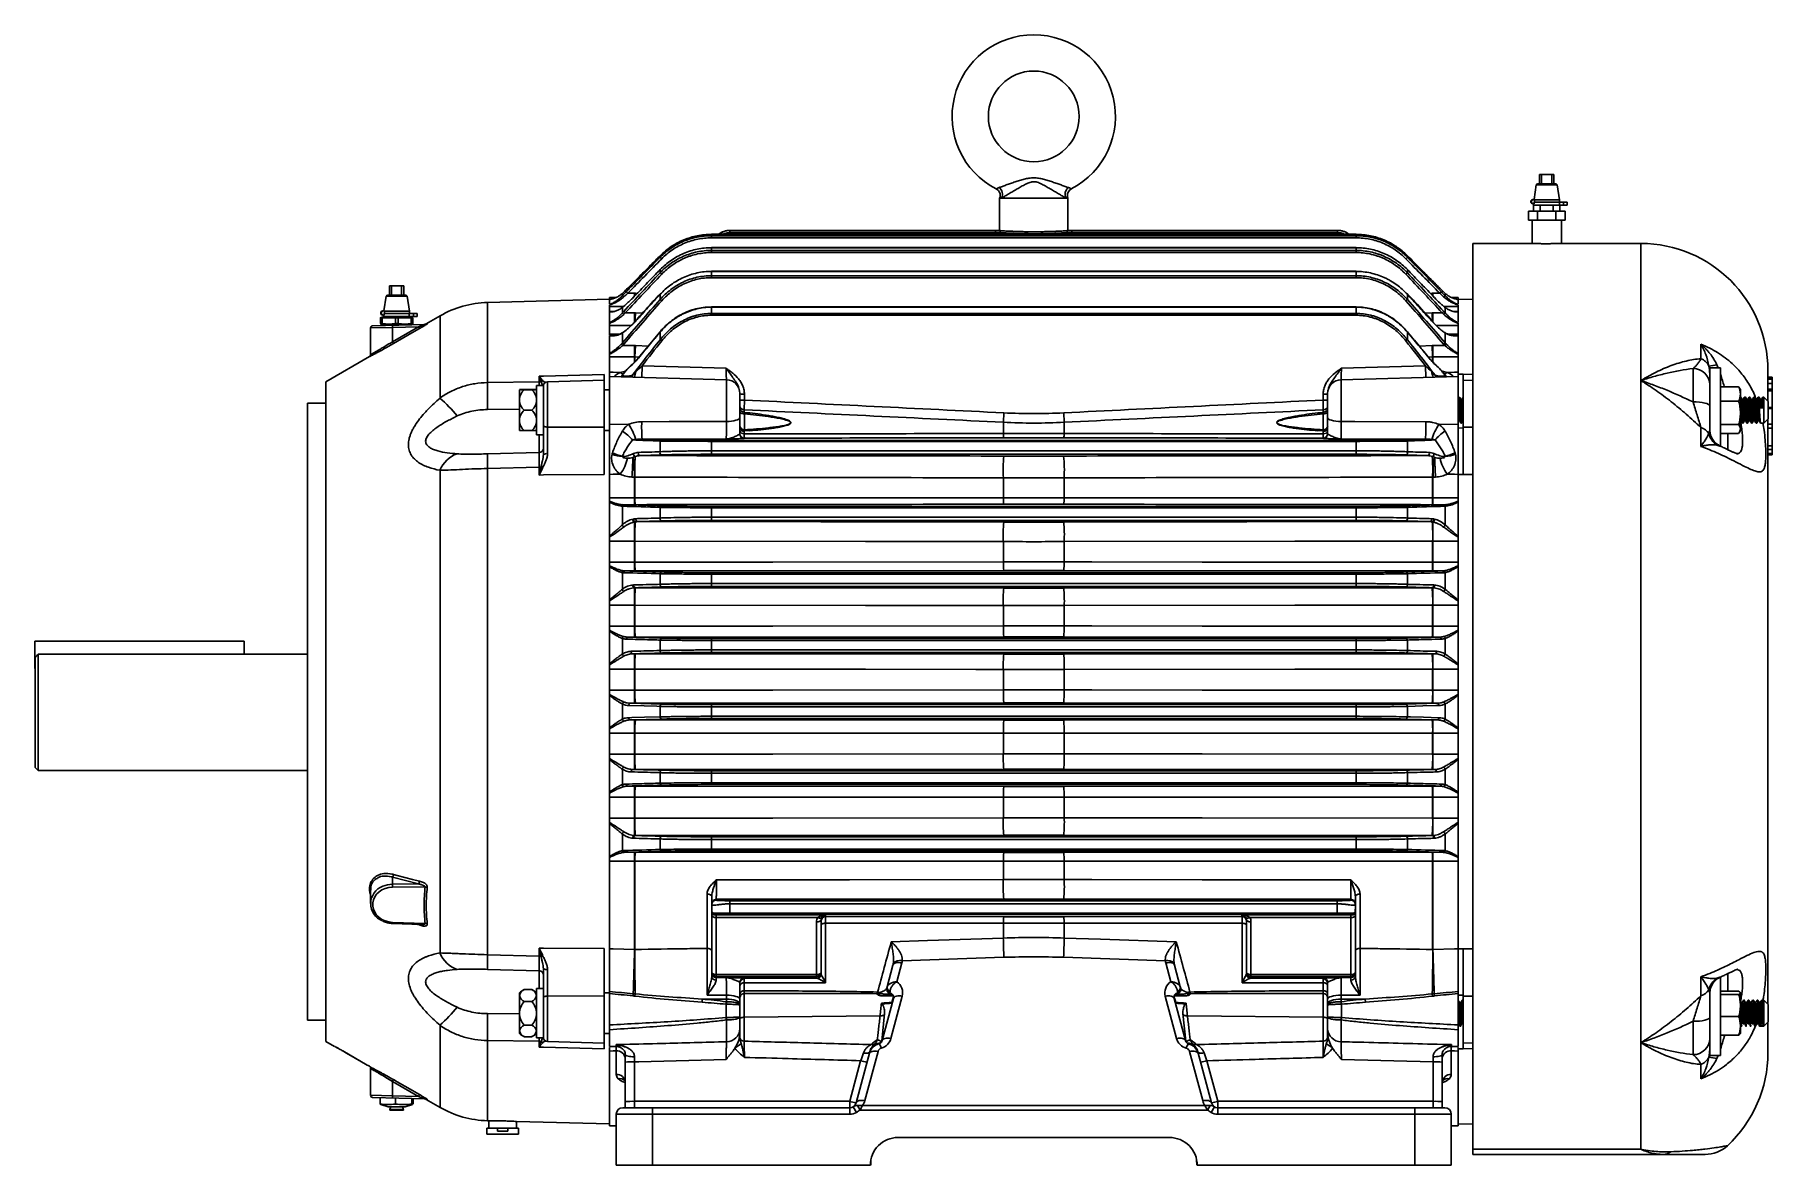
# Paper-space layout '_Back' of a CAD drawing. Header units: inches. Extents: x -13.8 to 10.2, y -6.3 to 9.3.
import ezdxf

# ---------------------------------------------------------------- set-up
doc = ezdxf.new("R2010")
doc.units = ezdxf.units.IN
doc.header["$MEASUREMENT"] = 0

psp = doc.layouts.new('_Back')

# ---------------------------------------------------------------- linework, layer by layer
at = {"color": 7, "linetype": 'Continuous', "lineweight": 25}
for p, q in [((6.921, 7.256), (6.889, 7.054)), ((7.187, 7.273), (6.941, 7.273)), ((6.964, 7.398), (6.964, 7.273)), ((6.964, 7.398), (7.163, 7.398)), ((6.994, 7.398), (6.994, 7.273)), ((7.133, 7.398), (7.133, 7.273)), ((7.163, 7.273), (7.163, 7.398)), ((7.239, 7.053), (7.207, 7.256)), ((-0.47, 7.075), (-0.47, 6.63)), ((0.47, 7.075), (-0.47, 7.075)), ((0.47, 6.63), (0.47, 7.075)), ((6.873, 7.054), (6.897, 7.054)), ((6.891, 6.997), (6.873, 6.997)), ((6.883, 6.997), (6.883, 6.978)), ((6.883, 6.978), (7.346, 6.978)), ((6.883, 6.978), (6.883, 6.893)), ((6.891, 7.017), (6.891, 6.997)), ((6.891, 7.017), (7.346, 7.017)), ((6.897, 7.054), (6.897, 7.017)), ((7.239, 7.053), (6.897, 7.053)), ((6.974, 6.978), (6.974, 6.893)), ((7.154, 6.978), (7.154, 6.893)), ((7.238, 7.017), (7.238, 6.978)), ((7.239, 7.017), (7.239, 7.053)), ((7.245, 6.978), (7.245, 6.893)), ((7.296, 7.017), (7.296, 6.978)), ((7.346, 6.978), (7.346, 7.017)), ((6.811, 6.893), (7.317, 6.893)), ((6.811, 6.772), (6.811, 6.893)), ((6.811, 6.772), (7.317, 6.772)), ((6.862, 6.772), (6.862, 6.45)), ((6.938, 6.772), (6.938, 6.893)), ((7.19, 6.772), (7.19, 6.893)), ((7.266, 6.45), (7.266, 6.772)), ((7.317, 6.772), (7.317, 6.893)), ((4.438, 6.576), (-4.438, 6.576)), ((-4.438, 6.527), (-4.438, 6.576)), ((4.438, 6.575), (-4.438, 6.575)), ((-4.438, 6.557), (4.438, 6.557)), ((4.438, 6.527), (-4.438, 6.527)), ((-0.467, 6.63), (-4.185, 6.63)), ((-4.185, 6.63), (-4.185, 6.599)), ((-4.185, 6.63), (-0.525, 6.63)), ((-0.525, 6.599), (-4.185, 6.599)), ((-0.525, 6.63), (-0.525, 6.599)), ((4.185, 6.63), (0.463, 6.63)), ((0.525, 6.63), (0.525, 6.599)), ((0.525, 6.63), (4.185, 6.63)), ((4.185, 6.599), (0.525, 6.599)), ((4.185, 6.63), (4.185, 6.599)), ((4.438, 6.527), (4.438, 6.576)), ((-5.145, 6.281), (-5.545, 5.88)), ((-5.146, 6.281), (-5.425, 6)), ((-5.145, 6.281), (-5.146, 6.281)), ((-5.145, 6.26), (-5.145, 6.281)), ((4.438, 6.392), (-4.438, 6.392)), ((-4.438, 6.325), (-4.438, 6.392)), ((4.438, 6.391), (-4.438, 6.391)), ((-4.438, 6.354), (4.438, 6.354)), ((4.438, 6.325), (-4.438, 6.325)), ((4.438, 6.325), (4.438, 6.392)), ((5.544, 5.88), (5.145, 6.281)), ((5.145, 6.26), (5.145, 6.281)), ((5.145, 6.281), (5.146, 6.281)), ((6.864, 6.45), (6.047, 6.45)), ((6.047, -6.1), (6.047, 6.45)), ((8.36, 6.45), (7.266, 6.45)), ((8.36, -6.03), (8.36, 6.45)), ((-5.145, 6.046), (-5.145, 6.09)), ((4.438, 6.068), (-4.438, 6.068)), ((-4.438, 5.978), (-4.438, 6.068)), ((4.438, 6.065), (-4.438, 6.065)), ((-4.438, 6.006), (4.438, 6.006)), ((4.438, 5.978), (4.438, 6.068)), ((5.145, 6.046), (5.145, 6.09)), ((-8.873, 5.864), (-8.873, 5.739)), ((-8.873, 5.864), (-8.675, 5.864)), ((-8.844, 5.864), (-8.844, 5.739)), ((-8.705, 5.864), (-8.705, 5.739)), ((-8.675, 5.739), (-8.675, 5.864)), ((-5.666, 5.728), (-5.666, 5.762)), ((-5.591, 5.763), (-5.497, 5.763)), ((-5.545, 5.88), (-5.545, 5.88)), ((-5.145, 5.678), (-5.145, 5.749)), ((4.438, 5.978), (-4.438, 5.978)), ((5.145, 5.678), (5.145, 5.749)), ((5.497, 5.763), (5.591, 5.763)), ((5.545, 5.88), (5.545, 5.88)), ((5.666, 5.728), (5.666, 5.762)), ((-8.965, 5.52), (-8.941, 5.52)), ((-8.917, 5.722), (-8.949, 5.52)), ((-8.941, 5.52), (-8.941, 5.484)), ((-8.599, 5.519), (-8.941, 5.519)), ((-8.651, 5.739), (-8.897, 5.739)), ((-8.599, 5.519), (-8.631, 5.722)), ((-8.599, 5.484), (-8.599, 5.519)), ((-5.844, 5.68), (-7.523, 5.636)), ((-5.755, 5.705), (-5.844, 5.705)), ((-5.844, 5.619), (-5.844, 5.705)), ((-5.844, 5.602), (-5.844, 5.506)), ((-5.844, 5.356), (-5.844, 5.505)), ((-5.666, 5.492), (-5.666, 5.567)), ((-5.511, 5.712), (-5.519, 5.703)), ((-5.519, 5.703), (-5.519, 5.703)), ((4.438, 5.577), (-4.438, 5.577)), ((-4.438, 5.461), (-4.438, 5.577)), ((4.438, 5.572), (-4.438, 5.572)), ((4.438, 5.461), (4.438, 5.577)), ((5.519, 5.704), (5.511, 5.712)), ((5.511, 5.711), (5.511, 5.712)), ((5.666, 5.492), (5.666, 5.567)), ((5.844, 5.705), (5.755, 5.705)), ((5.844, 5.705), (5.844, 5.619)), ((6.047, 5.677), (5.844, 5.683)), ((5.844, 5.506), (5.844, 5.602)), ((5.844, 5.505), (5.844, 5.366)), ((-9.134, 5.286), (-9.134, 4.918)), ((-9.105, 5.316), (-8.381, 5.335)), ((-8.947, 5.444), (-8.999, 5.426)), ((-8.995, 5.348), (-8.995, 5.423)), ((-8.994, 5.339), (-8.986, 5.336)), ((-8.923, 5.426), (-8.993, 5.426)), ((-8.992, 5.423), (-8.972, 5.423)), ((-8.992, 5.423), (-8.992, 5.348)), ((-8.992, 5.348), (-8.972, 5.348)), ((-8.986, 5.336), (-8.986, 5.319)), ((-8.986, 5.336), (-8.562, 5.336)), ((-8.972, 5.348), (-8.972, 5.423)), ((-8.947, 5.463), (-8.965, 5.463)), ((-8.955, 5.463), (-8.955, 5.444)), ((-8.955, 5.444), (-8.492, 5.444)), ((-8.947, 5.484), (-8.947, 5.463)), ((-8.947, 5.484), (-8.492, 5.484)), ((-8.703, 5.426), (-8.838, 5.426)), ((-8.832, 5.096), (-8.475, 5.302)), ((-8.475, 5.302), (-8.832, 5.293)), ((-8.832, 5.096), (-8.832, 5.293)), ((-8.789, 5.423), (-8.789, 5.348)), ((-8.751, 5.423), (-8.789, 5.423)), ((-8.789, 5.348), (-8.751, 5.348)), ((-8.751, 5.348), (-8.751, 5.423)), ((-8.554, 5.426), (-8.619, 5.426)), ((-8.549, 5.426), (-8.601, 5.444)), ((-8.6, 5.484), (-8.6, 5.444)), ((-8.572, 5.423), (-8.572, 5.348)), ((-8.553, 5.423), (-8.572, 5.423)), ((-8.572, 5.348), (-8.553, 5.348)), ((-8.562, 5.336), (-8.554, 5.339)), ((-8.562, 5.33), (-8.562, 5.336)), ((-8.555, 5.339), (-8.553, 5.348)), ((-8.553, 5.348), (-8.553, 5.423)), ((-8.543, 5.484), (-8.543, 5.444)), ((-8.492, 5.444), (-8.492, 5.484)), ((-8.177, 5.452), (-8.367, 5.342)), ((-5.844, 5.348), (-5.844, 5.188)), ((-5.625, 5.493), (-5.497, 5.493)), ((-5.51, 5.353), (-5.519, 5.344)), ((-5.479, 5.386), (-5.502, 5.361)), ((-5.479, 5.386), (-5.479, 5.386)), ((-4.438, 5.486), (4.438, 5.486)), ((4.438, 5.461), (-4.438, 5.461)), ((5.51, 5.354), (5.482, 5.382)), ((5.497, 5.493), (5.625, 5.493)), ((5.51, 5.353), (5.509, 5.353)), ((5.519, 5.344), (5.51, 5.353)), ((5.844, 5.184), (5.844, 5.348)), ((-5.844, 4.933), (-5.844, 5.179)), ((-5.666, 5.081), (-5.666, 5.217)), ((-5.661, 5.045), (-5.497, 5.045)), ((-5.497, 5.045), (-5.497, 4.818)), ((-5.493, 4.887), (-5.486, 5.045)), ((-5.147, 5.231), (-5.446, 4.87)), ((-5.145, 5.124), (-5.145, 5.229)), ((5.146, 5.23), (5.132, 5.246)), ((5.145, 5.124), (5.145, 5.229)), ((5.486, 5.045), (5.493, 4.887)), ((5.497, 5.045), (5.497, 4.818)), ((5.497, 5.045), (5.661, 5.045)), ((5.672, 5.217), (5.661, 5.224)), ((5.666, 5.081), (5.666, 5.217)), ((5.8, 5.185), (5.844, 5.184)), ((5.844, 5.179), (5.844, 4.933)), ((9.188, 4.861), (9.188, 5.06)), ((-9.146, 4.892), (-9.75, 4.544)), ((-5.844, 4.923), (-5.844, 4.623)), ((-5.497, 4.887), (-5.844, 4.887)), ((-5.447, 4.871), (-5.463, 4.852)), ((5.844, 4.887), (5.497, 4.887)), ((5.844, 4.623), (5.844, 4.923)), ((-6.812, 4.542), (-6.812, 4.621)), ((-5.914, 4.566), (-6.696, 4.545)), ((-5.914, 3.918), (-5.914, 4.566)), ((-4.232, 4.573), (-5.844, 4.615)), ((-5.844, 3.954), (-5.844, 4.615)), ((-5.666, 4.631), (-5.666, 4.631)), ((-5.394, 4.762), (-4.237, 4.731)), ((5.844, 4.615), (4.232, 4.573)), ((4.237, 4.731), (5.394, 4.762)), ((5.666, 4.631), (5.666, 4.631)), ((5.914, 4.647), (5.844, 4.65)), ((5.844, 4.647), (5.914, 4.647)), ((5.844, 3.954), (5.844, 4.615)), ((5.914, 3.919), (5.914, 4.647)), ((5.914, 4.647), (6.047, 4.643)), ((6.047, 4.562), (5.914, 4.566)), ((9.079, 4.267), (9.079, 4.726)), ((9.459, 4.738), (9.31, 4.738)), ((9.31, 3.865), (9.31, 4.738)), ((9.459, 3.657), (9.459, 4.738)), ((10.11, 4.7), (10.11, 4.279)), ((10.17, 4.606), (10.11, 4.606)), ((10.17, 4.593), (10.11, 4.593)), ((10.17, 4.579), (10.11, 4.579)), ((10.17, 3.537), (10.17, 4.606)), ((-9.75, 4.544), (-9.75, -4.544)), ((-7.523, 4.533), (-6.812, 4.542)), ((-7.082, 4.435), (-7.082, 3.873)), ((-7.017, 4.437), (-6.913, 4.437)), ((-7.017, 4.434), (-6.913, 4.434)), ((-6.754, 4.494), (-6.848, 4.494)), ((-6.848, 3.814), (-6.848, 4.494)), ((-6.754, 3.938), (-6.754, 4.494)), ((-5.844, 4.435), (-5.914, 4.435)), ((-4.047, 4.383), (-4.047, 4.05)), ((-3.985, 4.374), (-3.985, 4.292)), ((3.985, 4.292), (3.985, 4.374)), ((4.047, 4.05), (4.047, 4.383)), ((5.852, 4.333), (5.844, 4.32)), ((5.86, 4.334), (5.853, 4.334)), ((9.707, 4.476), (9.459, 4.476)), ((9.707, 4.476), (9.718, 4.457)), ((9.732, 4.436), (9.719, 4.458)), ((9.732, 4.436), (9.732, 3.873)), ((9.736, 4.334), (9.732, 4.334)), ((9.799, 4.334), (9.791, 4.334)), ((9.861, 4.334), (9.854, 4.334)), ((9.924, 4.334), (9.916, 4.334)), ((9.986, 4.334), (9.979, 4.334)), ((10.055, 4.334), (10.041, 4.334)), ((10.115, 4.274), (10.055, 4.334)), ((10.055, 3.974), (10.055, 4.334)), ((10.17, 4.519), (10.11, 4.519)), ((10.17, 4.442), (10.11, 4.442)), ((10.17, 4.421), (10.11, 4.421)), ((-9.75, 4.249), (-10, 4.249)), ((-10, 4.249), (-10, -4.249)), ((-7.017, 4.151), (-6.913, 4.151)), ((-3.911, 4.117), (-3.995, 4.119)), ((-3.987, 4.158), (-3.987, 4.127)), ((-3.985, 4.103), (-3.985, 3.882)), ((-0.419, 3.986), (-0.412, 4.116)), ((0.412, 4.116), (0.419, 3.986)), ((3.911, 4.117), (3.995, 4.119)), ((3.985, 3.882), (3.985, 4.103)), ((3.987, 4.127), (3.987, 4.158)), ((5.896, 4.3), (5.881, 4.3)), ((9.707, 4.275), (9.459, 4.275)), ((9.772, 4.3), (9.757, 4.3)), ((9.834, 4.3), (9.819, 4.3)), ((9.897, 4.3), (9.882, 4.3)), ((9.959, 4.3), (9.944, 4.3)), ((10.055, 4.186), (10, 4.186)), ((10.022, 4.3), (10.007, 4.3)), ((10.115, 4.274), (10.115, 4.034)), ((10.17, 4.19), (10.115, 4.19)), ((-7.017, 3.872), (-6.913, 3.872)), ((-5.914, 3.873), (-5.858, 3.873)), ((-5.844, 3.873), (-5.858, 3.873)), ((-5.844, 3.954), (-5.579, 3.959)), ((-3.911, 3.869), (-3.995, 3.871)), ((-3.987, 3.862), (-3.987, 3.828)), ((-0.419, 3.986), (-0.419, 3.83)), ((0.419, 3.986), (0.419, 3.83)), ((3.911, 3.869), (3.995, 3.871)), ((3.987, 3.828), (3.987, 3.862)), ((5.579, 3.959), (5.844, 3.954)), ((5.844, 4), (5.85, 4.009)), ((5.914, 3.908), (5.844, 3.906)), ((5.849, 4.008), (5.864, 4.008)), ((5.884, 3.974), (5.892, 3.974)), ((5.914, 3.919), (6.047, 3.919)), ((9.188, 3.653), (9.188, 3.914)), ((9.707, 3.954), (9.459, 3.954)), ((9.707, 3.833), (9.459, 3.833)), ((9.719, 3.851), (9.732, 3.873)), ((9.732, 4.008), (9.74, 4.008)), ((9.76, 3.976), (9.759, 3.974)), ((9.76, 3.974), (9.768, 3.974)), ((9.787, 4.008), (9.802, 4.008)), ((9.822, 3.976), (9.822, 3.974)), ((9.822, 3.974), (9.83, 3.974)), ((9.85, 4.008), (9.865, 4.008)), ((9.885, 3.976), (9.884, 3.974)), ((9.885, 3.974), (9.893, 3.974)), ((9.912, 4.008), (9.927, 4.008)), ((9.947, 3.976), (9.947, 3.974)), ((9.947, 3.974), (9.955, 3.974)), ((9.975, 4.008), (9.99, 4.008)), ((10.01, 3.976), (10.009, 3.974)), ((10.01, 3.974), (10.055, 3.974)), ((10.055, 3.974), (10.115, 4.034)), ((10.11, 4.029), (10.11, -4.027)), ((10.17, 3.959), (10.11, 3.959)), ((10.17, 3.905), (10.11, 3.905)), ((-6.848, 3.814), (-6.754, 3.814)), ((-4.237, 3.756), (-5.394, 3.755)), ((-5.145, 3.58), (-5.145, 3.728)), ((-4.438, 3.545), (-4.438, 3.737)), ((-4.438, 3.737), (4.438, 3.737)), ((4.438, 3.723), (-4.438, 3.723)), ((-4.438, 3.593), (4.438, 3.593)), ((-3.985, 3.768), (-3.985, 3.766)), ((3.985, 3.766), (3.985, 3.768)), ((5.394, 3.755), (4.237, 3.756)), ((4.438, 3.545), (4.438, 3.737)), ((5.145, 3.58), (5.145, 3.728)), ((9.465, 3.652), (9.45, 3.659)), ((10.17, 3.66), (10.11, 3.66)), ((10.17, 3.611), (10.11, 3.611)), ((-7.523, 3.551), (-6.812, 3.57)), ((-6.812, 3.368), (-7.523, 3.349)), ((-6.812, 3.259), (-6.812, 3.368)), ((-5.666, 3.518), (-5.666, 3.519)), ((4.438, 3.545), (-4.438, 3.545)), ((5.666, 3.518), (5.666, 3.519)), ((10.17, 3.557), (10.11, 3.557)), ((10.17, 3.537), (10.11, 3.537)), ((-8.177, -3.325), (-8.177, 3.325)), ((-7.523, -3.349), (-7.523, 3.349)), ((-5.844, 3.268), (-5.844, 2.899)), ((-5.497, 3.23), (-5.497, 2.851)), ((-5.493, 3.23), (-5.493, 2.943)), ((-0.419, 3.221), (-0.419, 2.945)), ((0.419, 3.221), (0.419, 2.945)), ((5.493, 3.23), (5.493, 2.943)), ((5.497, 3.23), (5.497, 2.851)), ((5.844, 2.899), (5.844, 3.268)), ((5.844, 3.267), (5.914, 3.267)), ((6.047, 3.267), (5.914, 3.267)), ((-5.844, 2.943), (-5.497, 2.943)), ((-5.844, 2.418), (-5.844, 2.888)), ((5.497, 2.943), (5.844, 2.943)), ((5.844, 2.888), (5.844, 2.418)), ((-5.666, 2.572), (-5.666, 2.83)), ((-5.497, 2.851), (-5.661, 2.851)), ((-5.145, 2.667), (-5.145, 2.814)), ((-4.438, 2.635), (-4.438, 2.827)), ((-4.438, 2.827), (4.438, 2.827)), ((4.438, 2.809), (-4.438, 2.809)), ((-4.438, 2.678), (4.438, 2.678)), ((4.438, 2.635), (-4.438, 2.635)), ((4.438, 2.635), (4.438, 2.827)), ((5.145, 2.667), (5.145, 2.814)), ((5.661, 2.851), (5.497, 2.851)), ((5.666, 2.572), (5.666, 2.83)), ((-5.844, 2.404), (-5.844, 2.01)), ((-5.497, 2.612), (-5.497, 1.938)), ((-5.456, 2.617), (-0.412, 2.612)), ((0.412, 2.612), (5.456, 2.617)), ((5.497, 2.612), (5.497, 1.938)), ((5.844, 2.01), (5.844, 2.404)), ((-5.497, 2.349), (-5.844, 2.349)), ((-5.493, 2.349), (-5.493, 2.059)), ((-0.419, 2.342), (-0.419, 2.062)), ((0.419, 2.342), (0.419, 2.062)), ((5.493, 2.349), (5.493, 2.059)), ((5.844, 2.349), (5.497, 2.349)), ((-5.844, 2.059), (-5.497, 2.059)), ((-5.844, 1.539), (-5.844, 1.997)), ((-5.666, 1.685), (-5.666, 1.916)), ((-5.497, 1.938), (-5.625, 1.938)), ((-0.412, 1.943), (-5.486, 1.938)), ((-4.438, 1.725), (-4.438, 1.916)), ((-4.438, 1.916), (4.438, 1.916)), ((5.486, 1.938), (0.412, 1.943)), ((4.438, 1.725), (4.438, 1.916)), ((5.497, 2.059), (5.844, 2.059)), ((5.625, 1.938), (5.497, 1.938)), ((5.666, 1.685), (5.666, 1.916)), ((5.844, 1.997), (5.844, 1.539)), ((-5.497, 1.707), (-5.497, 1.026)), ((-5.486, 1.707), (-0.412, 1.702)), ((-5.145, 1.754), (-5.145, 1.9)), ((4.438, 1.894), (-4.438, 1.894)), ((-4.438, 1.764), (4.438, 1.764)), ((4.438, 1.725), (-4.438, 1.725)), ((0.412, 1.702), (5.486, 1.707)), ((5.145, 1.754), (5.145, 1.9)), ((5.497, 1.707), (5.497, 1.026)), ((-5.844, 1.525), (-5.844, 1.124)), ((-5.497, 1.468), (-5.844, 1.468)), ((-5.493, 1.468), (-5.493, 1.177)), ((-0.419, 1.462), (-0.419, 1.18)), ((0.419, 1.462), (0.419, 1.18)), ((5.493, 1.468), (5.493, 1.177)), ((5.844, 1.468), (5.497, 1.468)), ((5.844, 1.124), (5.844, 1.525)), ((-13.758, 0.596), (-13.758, 0.971)), ((-10.875, 0.971), (-13.758, 0.971)), ((-10.875, 0.79), (-10.875, 0.971)), ((-5.844, 1.177), (-5.497, 1.177)), ((-5.844, 0.659), (-5.844, 1.11)), ((-5.666, 0.793), (-5.666, 1.007)), ((-5.497, 1.026), (-5.591, 1.026)), ((-0.412, 1.031), (-5.486, 1.026)), ((-5.145, 0.841), (-5.145, 0.986)), ((-4.438, 0.814), (-4.438, 1.006)), ((-4.438, 1.006), (4.438, 1.006)), ((4.438, 0.98), (-4.438, 0.98)), ((5.486, 1.026), (0.412, 1.031)), ((4.438, 0.814), (4.438, 1.006)), ((5.145, 0.841), (5.145, 0.986)), ((5.497, 1.177), (5.844, 1.177)), ((5.591, 1.026), (5.497, 1.026)), ((5.666, 0.793), (5.666, 1.007)), ((5.844, 1.11), (5.844, 0.659)), ((-13.75, -0.772), (-13.75, 0.749)), ((-13.71, 0.79), (-13.71, -0.812)), ((-10, 0.79), (-13.71, 0.79)), ((-5.523, 0.796), (-5.497, 0.796)), ((-5.497, 0.796), (-5.497, 0.115)), ((-5.486, 0.796), (-0.412, 0.792)), ((-4.438, 0.849), (4.438, 0.849)), ((4.438, 0.814), (-4.438, 0.814)), ((0.412, 0.792), (5.486, 0.796)), ((5.497, 0.796), (5.523, 0.796)), ((5.497, 0.796), (5.497, 0.115)), ((-13.75, 0.596), (-13.758, 0.596)), ((-5.844, 0.644), (-5.844, 0.239)), ((-5.497, 0.587), (-5.844, 0.587)), ((-5.493, 0.587), (-5.493, 0.295)), ((-0.419, 0.582), (-0.419, 0.299)), ((0.419, 0.582), (0.419, 0.299)), ((5.493, 0.587), (5.493, 0.295)), ((5.844, 0.587), (5.497, 0.587)), ((5.844, 0.239), (5.844, 0.644)), ((-5.844, 0.295), (-5.497, 0.295)), ((5.497, 0.295), (5.844, 0.295)), ((-5.844, -0.225), (-5.844, 0.225)), ((-5.666, -0.105), (-5.666, 0.105)), ((-5.557, 0.115), (-5.124, 0.103)), ((-5.497, 0.115), (-5.557, 0.115)), ((-0.412, 0.119), (-5.486, 0.115)), ((-5.145, -0.072), (-5.145, 0.072)), ((-4.438, -0.096), (-4.438, 0.096)), ((-4.438, 0.096), (4.438, 0.096)), ((4.438, 0.065), (-4.438, 0.065)), ((5.486, 0.115), (0.412, 0.119)), ((4.438, -0.096), (4.438, 0.096)), ((5.124, 0.103), (5.557, 0.115)), ((5.145, -0.072), (5.145, 0.072)), ((5.557, 0.115), (5.497, 0.115)), ((5.666, -0.105), (5.666, 0.105)), ((5.844, 0.225), (5.844, -0.225)), ((-5.844, -0.239), (-5.844, -0.644)), ((-5.124, -0.103), (-5.557, -0.115)), ((-5.557, -0.115), (-5.497, -0.115)), ((-5.497, -0.115), (-5.497, -0.796)), ((-5.486, -0.115), (-0.412, -0.119)), ((-4.438, -0.065), (4.438, -0.065)), ((4.438, -0.096), (-4.438, -0.096)), ((0.412, -0.119), (5.486, -0.115)), ((5.557, -0.115), (5.124, -0.103)), ((5.497, -0.115), (5.557, -0.115)), ((5.497, -0.115), (5.497, -0.796)), ((5.844, -0.644), (5.844, -0.239)), ((-5.497, -0.295), (-5.844, -0.295)), ((-5.493, -0.295), (-5.493, -0.587)), ((-0.419, -0.299), (-0.419, -0.582)), ((0.419, -0.299), (0.419, -0.582)), ((5.493, -0.295), (5.493, -0.587)), ((5.844, -0.295), (5.497, -0.295)), ((-5.844, -0.587), (-5.497, -0.587)), ((-5.844, -1.11), (-5.844, -0.659)), ((5.497, -0.587), (5.844, -0.587)), ((5.844, -0.659), (5.844, -1.11)), ((-13.75, -0.772), (-13.71, -0.812)), ((-13.71, -0.812), (-10, -0.812)), ((-5.666, -1.007), (-5.666, -0.793)), ((-5.497, -0.796), (-5.523, -0.796)), ((-0.412, -0.792), (-5.486, -0.796)), ((-5.145, -0.986), (-5.145, -0.841)), ((-4.438, -1.006), (-4.438, -0.814)), ((-4.438, -0.814), (4.438, -0.814)), ((4.438, -0.849), (-4.438, -0.849)), ((5.486, -0.796), (0.412, -0.792)), ((4.438, -1.006), (4.438, -0.814)), ((5.145, -0.986), (5.145, -0.841)), ((5.523, -0.796), (5.497, -0.796)), ((5.666, -1.007), (5.666, -0.793)), ((-5.844, -1.124), (-5.844, -1.525)), ((-5.497, -1.177), (-5.844, -1.177)), ((-5.591, -1.026), (-5.497, -1.026)), ((-5.497, -1.026), (-5.497, -1.707)), ((-5.493, -1.177), (-5.493, -1.468)), ((-5.486, -1.026), (-0.412, -1.031)), ((-4.438, -0.98), (4.438, -0.98)), ((4.438, -1.006), (-4.438, -1.006)), ((-0.419, -1.18), (-0.419, -1.462)), ((0.412, -1.031), (5.486, -1.026)), ((0.419, -1.18), (0.419, -1.462)), ((5.493, -1.177), (5.493, -1.468)), ((5.497, -1.026), (5.591, -1.026)), ((5.497, -1.026), (5.497, -1.707)), ((5.844, -1.177), (5.497, -1.177)), ((5.844, -1.525), (5.844, -1.124)), ((-5.844, -1.468), (-5.497, -1.468)), ((-5.844, -1.997), (-5.844, -1.539)), ((5.497, -1.468), (5.844, -1.468)), ((5.844, -1.539), (5.844, -1.997)), ((-5.666, -1.916), (-5.666, -1.685)), ((-0.412, -1.702), (-5.486, -1.707)), ((-5.145, -1.9), (-5.145, -1.754)), ((-4.438, -1.916), (-4.438, -1.725)), ((-4.438, -1.725), (4.438, -1.725)), ((4.438, -1.764), (-4.438, -1.764)), ((-4.438, -1.894), (4.438, -1.894)), ((5.486, -1.707), (0.412, -1.702)), ((4.438, -1.916), (4.438, -1.725)), ((5.145, -1.9), (5.145, -1.754)), ((5.666, -1.916), (5.666, -1.685)), ((-5.844, -2.01), (-5.844, -3.268)), ((-5.497, -2.059), (-5.844, -2.059)), ((-5.625, -1.938), (-5.497, -1.938)), ((-5.497, -1.938), (-5.497, -3.276)), ((-5.493, -2.059), (-5.493, -3.277)), ((-5.486, -1.938), (-0.412, -1.943)), ((4.438, -1.916), (-4.438, -1.916)), ((-0.419, -2.062), (-0.419, -2.313)), ((0.412, -1.943), (5.486, -1.938)), ((0.419, -2.062), (0.419, -2.313)), ((5.493, -2.059), (5.493, -3.277)), ((5.497, -1.938), (5.625, -1.938)), ((5.497, -1.938), (5.497, -3.276)), ((5.844, -2.059), (5.497, -2.059)), ((5.844, -3.268), (5.844, -2.01)), ((-8.475, -2.375), (-8.832, -2.28)), ((-8.832, -2.28), (-8.832, -2.378)), ((-8.832, -2.378), (-8.475, -2.375)), ((-9.134, -2.459), (-9.134, -2.643)), ((-8.381, -2.415), (-8.832, -2.419)), ((-4.499, -3.262), (-4.499, -2.515)), ((-0.412, -2.582), (-4.373, -2.586)), ((-4.373, -2.586), (-4.373, -2.598)), ((-4.185, -2.605), (4.179, -2.605)), ((4.367, -2.586), (0.412, -2.582)), ((4.367, -2.598), (4.367, -2.586)), ((4.493, -2.515), (4.493, -3.262)), ((-4.435, -2.653), (-4.435, -2.648)), ((-4.435, -2.665), (-4.435, -2.66)), ((-4.435, -3.602), (-4.435, -2.74)), ((-4.373, -2.802), (-2.867, -2.802)), ((-4.373, -2.802), (-4.373, -3.664)), ((-2.977, -2.837), (-4.373, -2.837)), ((4.179, -2.648), (-4.185, -2.648)), ((-4.185, -2.648), (-4.185, -2.797)), ((-4.185, -2.779), (4.179, -2.779)), ((4.179, -2.797), (-4.185, -2.797)), ((-2.929, -2.868), (-2.929, -3.61)), ((-2.867, -2.802), (-2.867, -2.824)), ((-2.867, -2.824), (-0.412, -2.826)), ((0.412, -2.826), (2.867, -2.824)), ((2.867, -2.802), (4.367, -2.802)), ((2.867, -2.824), (2.867, -2.802)), ((2.929, -3.61), (2.929, -2.868)), ((4.367, -2.837), (2.977, -2.837)), ((4.179, -2.797), (4.179, -2.648)), ((4.367, -3.664), (4.367, -2.802)), ((4.429, -2.648), (4.429, -2.651)), ((4.429, -2.66), (4.429, -2.665)), ((4.429, -2.74), (4.429, -3.602)), ((-8.832, -2.904), (-8.381, -2.92)), ((-8.832, -2.919), (-8.433, -2.933)), ((-2.991, -3.672), (-2.991, -2.896)), ((-2.869, -2.915), (-2.869, -3.737)), ((-0.419, -2.916), (-0.419, -3.119)), ((0.419, -2.916), (0.419, -3.119)), ((2.869, -3.737), (2.869, -2.915)), ((2.991, -2.896), (2.991, -3.672)), ((-7.523, -3.349), (-6.812, -3.368)), ((-6.812, -3.368), (-6.812, -3.259)), ((5.914, -3.267), (5.844, -3.267)), ((5.914, -3.267), (6.047, -3.267)), ((-6.812, -3.57), (-7.523, -3.551)), ((-2.018, -3.791), (-1.939, -3.492)), ((-1.818, -3.462), (-1.887, -3.721)), ((-0.41, -3.385), (-1.812, -3.432)), ((1.812, -3.432), (0.41, -3.385)), ((1.887, -3.721), (1.818, -3.462)), ((1.939, -3.492), (2.018, -3.791)), ((-6.754, -3.814), (-6.848, -3.814)), ((-6.848, -4.494), (-6.848, -3.814)), ((-4.373, -3.624), (-2.991, -3.624)), ((-2.991, -3.651), (-4.373, -3.651)), ((-4.373, -3.664), (-4.237, -3.664)), ((-3.987, -3.737), (-3.987, -3.846)), ((-2.023, -3.809), (-2.022, -3.803)), ((2.023, -3.808), (2.023, -3.809)), ((2.991, -3.624), (4.367, -3.624)), ((4.367, -3.651), (2.991, -3.651)), ((3.987, -3.846), (3.987, -3.737)), ((4.237, -3.664), (4.367, -3.664)), ((9.188, -3.914), (9.188, -3.653)), ((9.45, -3.659), (9.466, -3.652)), ((9.459, -4.738), (9.459, -3.661)), ((-7.082, -3.873), (-7.082, -4.435)), ((-7.017, -3.83), (-6.913, -3.83)), ((-7.017, -3.995), (-6.913, -3.995)), ((-6.754, -4.494), (-6.754, -3.938)), ((-5.914, -3.918), (-6.696, -3.92)), ((-5.858, -3.873), (-5.914, -3.873)), ((-5.914, -4.646), (-5.914, -3.918)), ((-5.858, -3.873), (-5.844, -3.873)), ((-5.844, -3.882), (-5.844, -4.316)), ((-5.518, -3.917), (-5.515, -3.887)), ((-5.492, -3.92), (-5.488, -3.889)), ((-4.568, -4.004), (-4.565, -3.96)), ((-4.232, -3.96), (-4.565, -3.96)), ((-4.237, -4.032), (-4.234, -3.997)), ((-4.237, -4.213), (-4.237, -4.032)), ((-4.232, -4.032), (-4.232, -3.96)), ((-4.047, -4.029), (-4.047, -4.368)), ((-3.987, -3.884), (-3.987, -4.541)), ((-2.153, -3.893), (-2.16, -3.893)), ((-2.088, -4.532), (-1.932, -3.951)), ((-1.977, -3.878), (-1.978, -3.879)), ((-1.811, -3.921), (-1.967, -4.502)), ((-1.954, -4.007), (-1.953, -4.018)), ((1.967, -4.502), (1.811, -3.921)), ((1.932, -3.951), (2.088, -4.532)), ((1.936, -3.913), (1.938, -3.907)), ((1.953, -4.018), (1.954, -4.007)), ((1.978, -3.879), (1.977, -3.878)), ((2.16, -3.893), (2.153, -3.893)), ((3.987, -4.541), (3.987, -3.884)), ((4.047, -4.368), (4.047, -4.029)), ((4.565, -3.96), (4.232, -3.96)), ((4.232, -3.96), (4.232, -4.032)), ((4.234, -3.997), (4.237, -4.032)), ((4.237, -4.032), (4.237, -4.213)), ((4.565, -3.96), (4.568, -4.004)), ((5.488, -3.889), (5.492, -3.92)), ((5.515, -3.887), (5.518, -3.917)), ((5.844, -3.882), (5.844, -4.316)), ((5.844, -3.906), (5.914, -3.908)), ((5.845, -3.974), (5.844, -3.974)), ((5.88, -4.008), (5.865, -4.008)), ((5.907, -3.974), (5.899, -3.974)), ((6.047, -3.919), (5.914, -3.919)), ((5.914, -4.566), (5.914, -3.919)), ((9.31, -4.738), (9.31, -3.865)), ((9.707, -3.853), (9.459, -3.853)), ((9.707, -3.899), (9.459, -3.899)), ((9.732, -3.876), (9.732, -4.435)), ((9.742, -4.009), (9.732, -3.992)), ((9.756, -4.008), (9.741, -4.008)), ((9.783, -3.974), (9.776, -3.974)), ((9.818, -4.008), (9.803, -4.008)), ((9.846, -3.974), (9.838, -3.974)), ((9.881, -4.008), (9.866, -4.008)), ((9.908, -3.974), (9.901, -3.974)), ((9.943, -4.008), (9.928, -4.008)), ((9.971, -3.974), (9.963, -3.974)), ((10.006, -4.008), (9.991, -4.008)), ((10.055, -3.974), (10.026, -3.974)), ((10.115, -4.034), (10.055, -3.974)), ((10.055, -4.334), (10.055, -3.974)), ((10.115, -4.034), (10.115, -4.274)), ((-10, -4.249), (-9.75, -4.249)), ((-4.234, -4.248), (-4.237, -4.213)), ((-4.232, -4.548), (-4.232, -4.213)), ((-2.116, -4.19), (-3.987, -4.21)), ((-2.055, -4.161), (-2.092, -4.539)), ((2.092, -4.539), (2.055, -4.161)), ((2.116, -4.19), (3.987, -4.21)), ((4.232, -4.213), (4.232, -4.548)), ((4.237, -4.213), (4.234, -4.248)), ((5.895, -4.3), (5.911, -4.3)), ((9.079, -4.726), (9.079, -4.267)), ((9.707, -4.2), (9.459, -4.2)), ((9.773, -4.3), (9.788, -4.3)), ((9.835, -4.3), (9.851, -4.3)), ((9.898, -4.3), (9.913, -4.3)), ((9.96, -4.3), (9.976, -4.3)), ((10, -4.331), (10.02, -4.298)), ((10.02, -4.298), (10.035, -4.298)), ((10.035, -4.298), (10.055, -4.331)), ((10.055, -4.334), (10.115, -4.274)), ((10.11, -4.279), (10.11, -4.7)), ((-9.75, -4.544), (-9.628, -4.614)), ((-6.812, -4.542), (-7.523, -4.533)), ((-7.017, -4.319), (-6.913, -4.319)), ((-7.017, -4.479), (-6.913, -4.479)), ((-6.848, -4.494), (-6.754, -4.494)), ((-6.812, -4.621), (-6.812, -4.542)), ((-6.696, -4.545), (-5.914, -4.566)), ((-5.914, -4.435), (-5.844, -4.435)), ((-5.844, -4.615), (-5.844, -4.382)), ((5.844, -4.615), (5.844, -4.382)), ((5.868, -4.334), (5.876, -4.334)), ((9.707, -4.456), (9.459, -4.456)), ((9.744, -4.334), (9.752, -4.334)), ((9.807, -4.334), (9.815, -4.334)), ((9.869, -4.334), (9.877, -4.334)), ((9.932, -4.334), (9.94, -4.334)), ((9.943, -4.324), (9.941, -4.333)), ((9.994, -4.334), (10.055, -4.334)), ((10.055, -4.331), (10, -4.331)), ((-9.627, -4.613), (-9.626, -4.613)), ((-9.516, -4.675), (-9.516, -4.675)), ((-5.844, -4.615), (-5.753, -4.613)), ((-5.844, -4.628), (-5.844, -5.705)), ((-5.75, -4.998), (-5.75, -4.674)), ((-5.625, -4.777), (-5.625, -4.723)), ((-2.447, -5.39), (-2.258, -4.685)), ((-2.145, -4.682), (-2.326, -5.36)), ((-2.148, -4.571), (-2.183, -4.59)), ((-2.127, -4.567), (-2.148, -4.571)), ((-2.132, -4.578), (-2.129, -4.568)), ((2.129, -4.568), (2.132, -4.578)), ((2.326, -5.36), (2.145, -4.682)), ((2.182, -4.589), (2.148, -4.571)), ((2.193, -4.595), (2.182, -4.587)), ((2.258, -4.685), (2.447, -5.39)), ((5.625, -4.723), (5.625, -4.777)), ((5.75, -4.674), (5.75, -4.998)), ((5.753, -4.613), (5.844, -4.615)), ((5.844, -5.705), (5.844, -4.628)), ((5.844, -4.647), (5.914, -4.647)), ((5.844, -4.65), (5.914, -4.647)), ((5.914, -4.566), (6.047, -4.562)), ((6.047, -4.643), (5.914, -4.647)), ((9.31, -4.738), (9.459, -4.738)), ((-9.179, -4.87), (-9.179, -4.87)), ((-9.134, -4.899), (-9.134, -5.286)), ((-5.625, -5.457), (-5.625, -4.829)), ((-5.5, -4.825), (-5.5, -5.457)), ((-2.534, -5.369), (-2.384, -4.809)), ((2.384, -4.809), (2.534, -5.369)), ((5.5, -4.825), (4.237, -4.791)), ((5.5, -5.457), (5.5, -4.825)), ((5.625, -4.829), (5.625, -5.457)), ((9.188, -5.06), (9.188, -4.861)), ((-8.475, -5.302), (-8.832, -5.096)), ((-8.832, -5.096), (-8.832, -5.293)), ((-8.381, -5.335), (-9.105, -5.316)), ((-9.002, -5.406), (-9.002, -5.319)), ((-9.002, -5.406), (-8.994, -5.414)), ((-8.994, -5.415), (-8.889, -5.443)), ((-8.889, -5.443), (-8.659, -5.443)), ((-8.866, -5.48), (-8.868, -5.49)), ((-8.868, -5.49), (-8.68, -5.49)), ((-8.832, -5.293), (-8.475, -5.302)), ((-8.792, -5.406), (-8.792, -5.324)), ((-8.68, -5.49), (-8.682, -5.48)), ((-8.659, -5.443), (-8.554, -5.415)), ((-8.564, -5.33), (-8.564, -5.406)), ((-8.546, -5.406), (-8.546, -5.33)), ((-8.367, -5.342), (-8.177, -5.452)), ((-5.66, -5.457), (-2.534, -5.457)), ((-5.5, -5.369), (-2.534, -5.369)), ((-5.25, -5.457), (-5.25, -6.25)), ((-2.534, -5.547), (-2.534, -5.369)), ((-2.441, -5.521), (-2.488, -5.444)), ((-2.427, -5.427), (-2.392, -5.49)), ((2.392, -5.49), (-2.392, -5.49)), ((-2.358, -5.428), (2.358, -5.428)), ((2.392, -5.49), (2.427, -5.427)), ((2.488, -5.444), (2.441, -5.521)), ((2.534, -5.369), (2.534, -5.547)), ((2.534, -5.369), (5.5, -5.369)), ((2.534, -5.457), (5.66, -5.457)), ((5.25, -6.25), (5.25, -5.457)), ((-7.534, -5.82), (-7.534, -5.74)), ((-7.534, -5.74), (-7.094, -5.74)), ((-7.523, -5.636), (-7.503, -5.637)), ((-7.505, -5.637), (-7.505, -5.74)), ((-7.385, -5.74), (-7.385, -5.78)), ((-7.244, -5.78), (-7.244, -5.74)), ((-7.125, -5.647), (-5.844, -5.68)), ((-7.123, -5.74), (-7.123, -5.647)), ((-7.094, -5.82), (-7.094, -5.74)), ((-5.844, -5.705), (-5.75, -5.705)), ((-2.534, -5.547), (-5.75, -5.547)), ((-5.75, -6.25), (-5.75, -5.547)), ((5.75, -5.547), (2.534, -5.547)), ((5.75, -5.547), (5.75, -6.25)), ((5.75, -5.705), (5.844, -5.705)), ((5.844, -5.683), (6.047, -5.677)), ((-7.534, -5.82), (-7.094, -5.82)), ((-7.385, -5.78), (-7.244, -5.78)), ((-1.87, -5.867), (1.87, -5.867)), ((-2.243, -6.177), (-2.245, -6.25)), ((2.243, -6.177), (2.245, -6.25)), ((6.047, -6.03), (8.36, -6.03)), ((8.666, -6.1), (6.047, -6.1)), ((-5.75, -6.25), (-2.25, -6.25)), ((2.25, -6.25), (5.75, -6.25))]:
    psp.add_line(p, q, dxfattribs=at)
at = {"color": 8, "linetype": 'Continuous', "lineweight": 25}
for p, q in [((7.207, 7.256), (6.921, 7.256)), ((-0.525, 6.576), (-0.525, 6.599)), ((-0.465, 6.599), (-0.466, 6.576)), ((0.466, 6.576), (0.465, 6.599)), ((0.525, 6.599), (0.525, 6.576)), ((-5.497, 5.763), (-5.497, 5.725)), ((-5.486, 5.763), (-5.487, 5.735)), ((-5.486, 5.763), (-5.462, 5.762)), ((5.462, 5.762), (5.486, 5.763)), ((5.486, 5.763), (5.487, 5.735)), ((5.497, 5.763), (5.497, 5.725)), ((-8.631, 5.722), (-8.917, 5.722)), ((-7.523, 4.533), (-7.523, 5.636)), ((-5.649, 5.582), (-5.844, 5.582)), ((-5.844, 5.513), (-5.795, 5.513)), ((5.844, 5.582), (5.648, 5.582)), ((5.795, 5.513), (5.844, 5.513)), ((-8.832, 5.293), (-9.134, 5.286)), ((-8.177, 4.32), (-8.177, 5.452)), ((-5.541, 5.32), (-5.844, 5.32)), ((-5.497, 5.493), (-5.497, 5.365)), ((-5.486, 5.492), (-5.391, 5.489)), ((5.39, 5.489), (5.486, 5.492)), ((5.497, 5.493), (5.497, 5.365)), ((5.844, 5.32), (5.542, 5.32)), ((-5.844, 5.199), (-5.71, 5.199)), ((-5.844, 5.184), (-5.809, 5.185)), ((-5.486, 5.045), (-5.307, 5.037)), ((5.309, 5.037), (5.486, 5.045)), ((5.711, 5.199), (5.844, 5.199)), ((-5.493, 4.887), (-5.493, 4.822)), ((-5.434, 4.885), (-5.493, 4.887)), ((5.493, 4.887), (5.435, 4.885)), ((5.493, 4.887), (5.493, 4.822)), ((-6.767, 4.494), (-6.786, 4.548)), ((-6.759, 4.559), (-6.728, 4.533)), ((-5.695, 4.674), (-5.624, 4.689)), ((-5.398, 4.603), (-5.394, 4.762)), ((-4.232, 3.997), (-4.232, 4.573)), ((4.232, 4.573), (4.232, 3.997)), ((5.394, 4.762), (5.398, 4.603)), ((5.623, 4.69), (5.695, 4.674)), ((9.408, 4.779), (9.424, 4.738)), ((-6.812, 4.494), (-6.812, 4.542)), ((-6.696, 4.545), (-6.696, 3.92)), ((-7.082, 4.165), (-7.523, 4.161)), ((10.17, 4.177), (10.115, 4.177)), ((9.56, 3.833), (9.56, 3.603)), ((-6.812, 3.57), (-6.812, 3.814)), ((9.45, 3.659), (9.408, 3.673)), ((-8.461, -2.939), (-8.487, -2.931)), ((-8.461, -2.939), (-8.462, -2.932)), ((-6.812, -3.814), (-6.812, -3.57)), ((9.408, -3.673), (9.45, -3.659)), ((9.56, -3.605), (9.56, -3.853)), ((-6.696, -3.92), (-6.696, -4.545)), ((-2.047, -3.892), (-1.953, -3.892)), ((-1.954, -4.007), (-1.947, -4.005)), ((-1.95, -4.018), (-1.953, -4.018)), ((1.947, -4.005), (1.954, -4.007)), ((1.953, -4.018), (1.95, -4.018)), ((1.953, -3.892), (2.047, -3.892)), ((-7.523, -4.161), (-7.082, -4.165)), ((-8.177, -5.452), (-8.177, -4.32)), ((-7.523, -5.636), (-7.523, -4.533)), ((-6.812, -4.542), (-6.812, -4.494)), ((-6.786, -4.548), (-6.766, -4.494)), ((-6.728, -4.534), (-6.759, -4.559)), ((-5.753, -4.613), (-5.753, -4.588)), ((-5.75, -4.674), (-5.751, -4.613)), ((2.201, -4.6), (2.207, -4.605)), ((5.753, -4.588), (5.753, -4.613)), ((9.424, -4.738), (9.408, -4.779)), ((-9.134, -5.286), (-8.832, -5.293)), ((-8.682, -5.48), (-8.866, -5.48))]:
    psp.add_line(p, q, dxfattribs=at)
at = {"color": 7, "linetype": 'Continuous', "lineweight": 25, "flags": 128}
for points in [[(-5.145, 5.749), (-5.146, 5.75), (-5.146, 5.75)], [(5.145, 5.749), (5.146, 5.75), (5.146, 5.75)], [(-5.511, 5.711), (-5.511, 5.712), (-5.511, 5.712)], [(5.519, 5.703), (5.519, 5.703), (5.519, 5.703)], [(-8.461, 5.276), (-8.619, 5.185), (-8.818, 5.07)], [(-5.519, 5.341), (-5.519, 5.343), (-5.519, 5.344)], [(5.519, 5.341), (5.519, 5.343), (5.519, 5.344)], [(-5.145, 5.229), (-5.147, 5.231), (-5.147, 5.231)], [(-6.812, 4.621), (-6.754, 4.623), (-5.914, 4.646)], [(-5.844, 4.676), (-5.794, 4.675), (-5.695, 4.674)], [(5.695, 4.674), (5.794, 4.675), (5.844, 4.676)], [(-4.047, 4.137), (-4.046, 4.13), (-4.042, 4.124), (-4.037, 4.118), (-4.029, 4.113), (-4.019, 4.109), (-4.009, 4.106), (-3.997, 4.104), (-3.985, 4.103)], [(3.985, 4.103), (3.997, 4.104), (4.009, 4.106), (4.019, 4.109), (4.029, 4.113), (4.037, 4.118), (4.042, 4.124), (4.046, 4.13), (4.047, 4.137)], [(9.079, 4.267), (9.124, 4.266), (9.167, 4.263), (9.207, 4.258), (9.242, 4.251), (9.271, 4.243), (9.292, 4.233), (9.305, 4.223), (9.31, 4.212)], [(-6.696, 3.92), (-6.707, 3.92), (-6.718, 3.922), (-6.728, 3.923), (-6.737, 3.926), (-6.744, 3.928), (-6.75, 3.931), (-6.753, 3.935), (-6.754, 3.938)], [(-5.399, 3.994), (-5.023, 3.995), (-4.232, 3.997)], [(-4.232, 3.997), (-4.196, 3.998), (-4.161, 4.001), (-4.129, 4.006), (-4.101, 4.013), (-4.078, 4.021), (-4.061, 4.03), (-4.051, 4.039), (-4.047, 4.05)], [(4.232, 3.997), (4.196, 3.998), (4.161, 4.001), (4.129, 4.006), (4.101, 4.013), (4.078, 4.021), (4.061, 4.03), (4.051, 4.039), (4.047, 4.05)], [(4.232, 3.997), (4.423, 3.996), (5.399, 3.994)], [(-5.914, 3.265), (-6.754, 3.26), (-6.812, 3.259)], [(-5.695, 3.272), (-5.794, 3.27), (-5.844, 3.268)], [(5.844, 3.268), (5.794, 3.27), (5.695, 3.272)], [(-0.419, 2.342), (-0.799, 2.342), (-2.317, 2.345), (-5.493, 2.349)], [(5.493, 2.349), (5.113, 2.349), (3.594, 2.347), (0.419, 2.342)], [(-5.493, 2.059), (-5.113, 2.06), (-3.594, 2.061), (-0.419, 2.062)], [(0.419, 2.062), (0.799, 2.062), (2.317, 2.061), (5.493, 2.059)], [(-0.419, 1.462), (-0.799, 1.463), (-2.318, 1.464), (-5.493, 1.468)], [(5.493, 1.468), (5.113, 1.468), (3.594, 1.466), (0.419, 1.462)], [(-5.493, 1.177), (-5.113, 1.177), (-3.594, 1.178), (-0.419, 1.18)], [(0.419, 1.18), (0.799, 1.18), (2.318, 1.179), (5.493, 1.177)], [(-0.419, 0.582), (-0.799, 0.582), (-2.318, 0.584), (-5.493, 0.587)], [(5.493, 0.587), (5.113, 0.587), (3.594, 0.585), (0.419, 0.582)], [(-5.493, 0.295), (-5.113, 0.295), (-3.594, 0.296), (-0.419, 0.299)], [(0.419, 0.299), (0.799, 0.299), (2.318, 0.297), (5.493, 0.295)], [(-5.145, 0.072), (-5.189, 0.074), (-5.365, 0.078), (-5.579, 0.084)], [(5.579, 0.084), (5.535, 0.083), (5.36, 0.078), (5.145, 0.072)], [(-5.579, -0.084), (-5.535, -0.083), (-5.36, -0.078), (-5.145, -0.072)], [(5.145, -0.072), (5.189, -0.074), (5.365, -0.078), (5.579, -0.084)], [(-0.419, -0.299), (-0.799, -0.299), (-2.318, -0.297), (-5.493, -0.295)], [(5.493, -0.295), (5.113, -0.295), (3.594, -0.296), (0.419, -0.299)], [(-5.493, -0.587), (-5.113, -0.587), (-3.594, -0.585), (-0.419, -0.582)], [(0.419, -0.582), (0.799, -0.582), (2.318, -0.584), (5.493, -0.587)], [(-0.419, -1.18), (-0.799, -1.18), (-2.318, -1.179), (-5.493, -1.177)], [(5.493, -1.177), (5.113, -1.177), (3.594, -1.178), (0.419, -1.18)], [(-5.493, -1.468), (-5.113, -1.468), (-3.594, -1.466), (-0.419, -1.462)], [(0.419, -1.462), (0.799, -1.463), (2.318, -1.464), (5.493, -1.468)], [(-0.419, -2.062), (-0.799, -2.062), (-2.317, -2.061), (-5.493, -2.059)], [(5.493, -2.059), (5.113, -2.06), (3.594, -2.061), (0.419, -2.062)], [(-8.818, -2.242), (-8.766, -2.256), (-8.558, -2.311), (-8.461, -2.337)], [(-4.371, -2.319), (-4.055, -2.318), (-2.536, -2.316), (-0.419, -2.313)], [(0.419, -2.313), (0.799, -2.313), (2.317, -2.316), (4.365, -2.319)], [(-8.832, -2.419), (-8.883, -2.424), (-8.931, -2.436), (-8.976, -2.456), (-9.016, -2.482), (-9.05, -2.515), (-9.076, -2.552), (-9.094, -2.593), (-9.104, -2.636), (-9.104, -2.68), (-9.094, -2.723), (-9.076, -2.765), (-9.05, -2.803), (-9.016, -2.836), (-8.976, -2.864), (-8.931, -2.884), (-8.883, -2.898), (-8.832, -2.904)], [(4.493, -2.515), (4.481, -2.515), (4.469, -2.517), (4.458, -2.519), (4.448, -2.522), (4.44, -2.527), (4.434, -2.532), (4.43, -2.537), (4.429, -2.542)], [(-4.373, -2.837), (-4.385, -2.836), (-4.397, -2.835), (-4.407, -2.832), (-4.417, -2.829), (-4.425, -2.825), (-4.43, -2.82), (-4.434, -2.815), (-4.435, -2.809)], [(-2.991, -2.896), (-2.979, -2.896), (-2.967, -2.894), (-2.957, -2.892), (-2.947, -2.888), (-2.939, -2.884), (-2.934, -2.879), (-2.93, -2.874), (-2.929, -2.868)], [(-2.977, -2.837), (-2.967, -2.84), (-2.958, -2.843), (-2.949, -2.845), (-2.941, -2.846), (-2.935, -2.845), (-2.929, -2.844), (-2.925, -2.842), (-2.922, -2.838)], [(2.977, -2.837), (2.967, -2.84), (2.958, -2.843), (2.949, -2.845), (2.941, -2.846), (2.935, -2.845), (2.929, -2.844), (2.925, -2.842), (2.922, -2.838)], [(2.991, -2.896), (2.979, -2.896), (2.967, -2.894), (2.957, -2.892), (2.947, -2.888), (2.939, -2.884), (2.934, -2.879), (2.93, -2.874), (2.929, -2.868)], [(4.429, -2.809), (4.428, -2.815), (4.424, -2.82), (4.419, -2.825), (4.411, -2.829), (4.401, -2.832), (4.391, -2.835), (4.379, -2.836), (4.367, -2.837)], [(-2.869, -2.915), (-2.881, -2.916), (-2.892, -2.918), (-2.903, -2.921), (-2.912, -2.925), (-2.919, -2.93), (-2.924, -2.935), (-2.928, -2.941), (-2.929, -2.947)], [(-0.419, -2.916), (-0.798, -2.916), (-2.317, -2.915), (-2.869, -2.915)], [(2.869, -2.915), (2.549, -2.915), (1.031, -2.916), (0.419, -2.916)], [(2.869, -2.915), (2.881, -2.916), (2.892, -2.918), (2.903, -2.921), (2.912, -2.925), (2.919, -2.93), (2.924, -2.935), (2.928, -2.941), (2.929, -2.947)], [(-6.812, -3.259), (-6.754, -3.26), (-5.914, -3.265)], [(-5.844, -3.268), (-5.794, -3.27), (-5.497, -3.276)], [(-4.435, -3.298), (-4.436, -3.291), (-4.44, -3.284), (-4.446, -3.278), (-4.454, -3.272), (-4.464, -3.268), (-4.475, -3.265), (-4.487, -3.263), (-4.499, -3.262)], [(-1.962, -3.17), (-1.462, -3.153), (-0.419, -3.119)], [(0.419, -3.119), (0.918, -3.135), (1.962, -3.17)], [(4.493, -3.262), (4.481, -3.263), (4.469, -3.265), (4.458, -3.268), (4.448, -3.272), (4.44, -3.278), (4.434, -3.284), (4.43, -3.291), (4.429, -3.298)], [(5.497, -3.276), (5.794, -3.27), (5.844, -3.268)], [(-4.373, -3.624), (-4.385, -3.623), (-4.397, -3.621), (-4.407, -3.618), (-4.417, -3.614), (-4.425, -3.608), (-4.43, -3.602), (-4.434, -3.596), (-4.435, -3.589)], [(-2.991, -3.624), (-2.979, -3.623), (-2.967, -3.621), (-2.957, -3.618), (-2.947, -3.614), (-2.939, -3.608), (-2.934, -3.602), (-2.93, -3.596), (-2.929, -3.589)], [(-1.818, -3.462), (-1.84, -3.459), (-1.861, -3.457), (-1.88, -3.458), (-1.898, -3.461), (-1.913, -3.467), (-1.925, -3.474), (-1.934, -3.482), (-1.939, -3.492)], [(1.818, -3.462), (1.84, -3.459), (1.861, -3.457), (1.88, -3.458), (1.898, -3.461), (1.913, -3.467), (1.925, -3.474), (1.934, -3.482), (1.939, -3.492)], [(2.991, -3.624), (2.979, -3.623), (2.967, -3.621), (2.957, -3.618), (2.947, -3.614), (2.939, -3.608), (2.934, -3.602), (2.93, -3.596), (2.929, -3.589)], [(4.429, -3.589), (4.428, -3.596), (4.424, -3.602), (4.419, -3.608), (4.411, -3.614), (4.401, -3.618), (4.391, -3.621), (4.379, -3.623), (4.367, -3.624)], [(-3.987, -3.672), (-3.484, -3.673), (-2.985, -3.674)], [(-2.869, -3.737), (-2.929, -3.737), (-3.309, -3.737), (-3.987, -3.737)], [(-2.931, -3.627), (-2.93, -3.622), (-2.929, -3.61)], [(-2.025, -3.825), (-2.025, -3.823), (-2.023, -3.809)], [(3.987, -3.737), (3.667, -3.737), (2.929, -3.737), (2.869, -3.737)], [(2.933, -3.633), (2.93, -3.622), (2.929, -3.61)], [(2.985, -3.674), (3.484, -3.673), (3.987, -3.672)], [(-6.696, -3.92), (-6.707, -3.92), (-6.718, -3.922), (-6.728, -3.923), (-6.737, -3.926), (-6.744, -3.928), (-6.75, -3.931), (-6.753, -3.935), (-6.754, -3.938)], [(-4.232, -3.906), (-4.435, -3.905), (-4.499, -3.905)], [(-4.232, -3.906), (-4.195, -3.907), (-4.161, -3.911), (-4.129, -3.916), (-4.101, -3.923), (-4.078, -3.931), (-4.061, -3.94), (-4.051, -3.95), (-4.047, -3.961)], [(-4.232, -3.96), (-4.196, -3.962), (-4.161, -3.966), (-4.129, -3.972), (-4.101, -3.981), (-4.078, -3.991), (-4.061, -4.003), (-4.051, -4.015), (-4.047, -4.029)], [(-1.811, -3.921), (-1.833, -3.918), (-1.854, -3.916), (-1.874, -3.917), (-1.892, -3.92), (-1.907, -3.925), (-1.919, -3.932), (-1.927, -3.941), (-1.932, -3.951)], [(1.811, -3.921), (1.833, -3.918), (1.854, -3.916), (1.874, -3.917), (1.892, -3.92), (1.907, -3.925), (1.919, -3.932), (1.927, -3.941), (1.932, -3.951)], [(4.232, -3.906), (4.195, -3.907), (4.161, -3.911), (4.129, -3.916), (4.101, -3.923), (4.078, -3.931), (4.061, -3.94), (4.051, -3.95), (4.047, -3.961)], [(4.232, -3.96), (4.196, -3.962), (4.161, -3.966), (4.129, -3.972), (4.101, -3.981), (4.078, -3.991), (4.061, -4.003), (4.051, -4.015), (4.047, -4.029)], [(4.493, -3.905), (4.429, -3.905), (4.232, -3.906)], [(-4.047, -4.234), (-4.046, -4.23), (-4.042, -4.225), (-4.037, -4.221), (-4.029, -4.217), (-4.02, -4.214), (-4.01, -4.212), (-3.998, -4.21), (-3.987, -4.21)], [(-2.116, -4.19), (-2.105, -4.19), (-2.094, -4.19), (-2.084, -4.188), (-2.075, -4.186), (-2.067, -4.183), (-2.062, -4.18), (-2.058, -4.175), (-2.056, -4.171)], [(2.056, -4.171), (2.058, -4.175), (2.062, -4.18), (2.067, -4.183), (2.075, -4.186), (2.084, -4.188), (2.094, -4.19), (2.105, -4.19), (2.116, -4.19)], [(3.987, -4.21), (3.998, -4.21), (4.01, -4.212), (4.02, -4.214), (4.029, -4.217), (4.037, -4.221), (4.042, -4.225), (4.046, -4.23), (4.047, -4.234)], [(9.079, -4.267), (9.124, -4.266), (9.167, -4.263), (9.207, -4.258), (9.242, -4.251), (9.271, -4.243), (9.292, -4.233), (9.305, -4.223), (9.31, -4.212)], [(-1.967, -4.502), (-1.989, -4.499), (-2.01, -4.498), (-2.03, -4.498), (-2.047, -4.502), (-2.063, -4.507), (-2.075, -4.514), (-2.083, -4.522), (-2.088, -4.532)], [(1.967, -4.502), (1.989, -4.499), (2.01, -4.498), (2.03, -4.498), (2.047, -4.502), (2.063, -4.507), (2.075, -4.514), (2.083, -4.522), (2.088, -4.532)], [(-9.516, -4.675), (-9.28, -4.811), (-9.179, -4.87)], [(-9.516, -4.675), (-9.464, -4.705), (-9.257, -4.825), (-9.179, -4.87)], [(-5.914, -4.646), (-6.754, -4.623), (-6.812, -4.621)], [(-5.75, -4.674), (-5.794, -4.675), (-5.844, -4.676)], [(-5.499, -4.755), (-5.524, -4.755), (-5.547, -4.753), (-5.569, -4.75), (-5.588, -4.746), (-5.604, -4.741), (-5.615, -4.736), (-5.623, -4.73), (-5.625, -4.723)], [(-2.346, -4.703), (-2.33, -4.705), (-2.315, -4.707), (-2.3, -4.706), (-2.287, -4.705), (-2.276, -4.702), (-2.268, -4.697), (-2.261, -4.691), (-2.258, -4.685)], [(-2.145, -4.682), (-2.166, -4.678), (-2.188, -4.677), (-2.207, -4.678), (-2.225, -4.681), (-2.24, -4.686), (-2.252, -4.693), (-2.261, -4.702), (-2.265, -4.712)], [(-2.207, -4.605), (-2.207, -4.601), (-2.207, -4.596)], [(2.145, -4.682), (2.166, -4.678), (2.188, -4.677), (2.207, -4.678), (2.225, -4.681), (2.24, -4.686), (2.252, -4.693), (2.261, -4.702), (2.265, -4.712)], [(2.207, -4.596), (2.207, -4.601), (2.207, -4.605)], [(2.258, -4.685), (2.261, -4.691), (2.268, -4.697), (2.276, -4.702), (2.287, -4.705), (2.3, -4.706), (2.315, -4.707), (2.33, -4.705), (2.346, -4.703)], [(5.625, -4.723), (5.623, -4.73), (5.615, -4.736), (5.604, -4.741), (5.588, -4.746), (5.569, -4.75), (5.547, -4.753), (5.524, -4.755), (5.499, -4.755)], [(5.844, -4.676), (5.794, -4.675), (5.75, -4.674)], [(-9.124, -4.902), (-9.123, -4.904), (-9.119, -4.906)], [(-4.237, -4.791), (-5.438, -4.824), (-5.5, -4.825)], [(-8.818, -5.07), (-8.766, -5.1), (-8.558, -5.22), (-8.461, -5.276)], [(-2.326, -5.36), (-2.348, -5.357), (-2.369, -5.356), (-2.389, -5.356), (-2.407, -5.36), (-2.422, -5.365), (-2.434, -5.372), (-2.442, -5.38), (-2.447, -5.39)], [(2.326, -5.36), (2.348, -5.357), (2.369, -5.356), (2.389, -5.356), (2.407, -5.36), (2.422, -5.365), (2.434, -5.372), (2.442, -5.38), (2.447, -5.39)]]:
    psp.add_lwpolyline(points, dxfattribs=at)
at = {"color": 8, "linetype": 'Continuous', "lineweight": 25, "flags": 128}
for points in [[(-5.509, 5.351), (-5.51, 5.353), (-5.51, 5.353)], [(-5.486, 5.492), (-5.487, 5.465), (-5.488, 5.438), (-5.489, 5.412), (-5.49, 5.388), (-5.491, 5.371)], [(-5.478, 5.385), (-5.479, 5.386), (-5.479, 5.386)], [(5.478, 5.385), (5.479, 5.386), (5.479, 5.386)], [(5.486, 5.492), (5.487, 5.465), (5.488, 5.438), (5.489, 5.412), (5.49, 5.388), (5.491, 5.371)], [(5.509, 5.351), (5.51, 5.353), (5.51, 5.353)], [(5.145, 5.229), (5.147, 5.231), (5.147, 5.231)], [(-5.511, 4.797), (-5.512, 4.8), (-5.511, 4.802), (-5.511, 4.802)], [(-5.445, 4.869), (-5.447, 4.87), (-5.447, 4.871)], [(5.445, 4.869), (5.447, 4.87), (5.447, 4.871)], [(5.511, 4.797), (5.512, 4.8), (5.511, 4.802), (5.511, 4.802)], [(-5.667, 4.632), (-5.681, 4.616), (-5.686, 4.611)], [(-5.666, 4.631), (-5.679, 4.614), (-5.683, 4.611)], [(-5.667, 4.631), (-5.68, 4.614), (-5.683, 4.611)], [(-5.526, 4.635), (-5.536, 4.614), (-5.541, 4.607)], [(5.541, 4.607), (5.536, 4.614), (5.526, 4.635)], [(5.683, 4.611), (5.679, 4.614), (5.666, 4.631)], [(5.686, 4.611), (5.681, 4.616), (5.667, 4.632)], [(5.683, 4.611), (5.68, 4.614), (5.667, 4.631)]]:
    psp.add_lwpolyline(points, dxfattribs=at)
at = {"color": 7, "linetype": 'Continuous', "lineweight": 25}
psp.add_circle((0, 8.2), 0.625, dxfattribs=at)
for centre, radius, start, end in [((0, 8.2), 1.125, 297.2831, 242.7214), ((-0.542, 7.129), 0.111, 331.2801, 54.6697), ((0.542, 7.129), 0.111, 125.3303, 208.7199), ((6.941, 7.252), 0.02, 90, 170.9605), ((7.187, 7.252), 0.02, 9.0395, 90), ((6.873, 7.025), 0.0285, 90, 270), ((6.883, 7.025), 0.0285, 92.1847, 267.8153), ((-4.185, 6.38), 0.25, 90, 128.5122), ((-0.434, 6.598), 0.0314, 120.8265, 178.6468), ((0.434, 6.598), 0.0314, 1.3532, 59.1735), ((4.185, 6.38), 0.25, 51.4878, 90), ((-5.489, 5.876), 0.515, 44.7625, 48.1268), ((5.489, 5.876), 0.515, 131.8732, 135.2375), ((8.36, 4.7), 1.75, 0, 90), ((-5.548, 5.585), 0.612, 46.0875, 48.8715), ((5.548, 5.585), 0.612, 131.1285, 133.9125), ((-5.963, 5.393), 0.525, 44.8688, 48.1654), ((5.963, 5.393), 0.525, 131.8346, 135.1312), ((-8.965, 5.492), 0.0285, 90, 270), ((-8.956, 5.492), 0.0285, 92.0654, 267.9346), ((-8.897, 5.719), 0.02, 90, 170.9605), ((-8.651, 5.719), 0.02, 9.0395, 90), ((-7.487, 4.257), 1.38, 91.5, 120), ((-5.676, 5.687), 0.043, 42.1752, 76.5959), ((-6.06, 5.036), 0.631, 46.4268, 49.1169), ((-5.593, 5.136), 0.703, 48.1596, 50.515), ((5.593, 5.136), 0.703, 129.485, 131.8404), ((6.06, 5.036), 0.631, 130.8831, 133.5732), ((5.676, 5.687), 0.043, 103.4041, 137.8248), ((-9.104, 5.286), 0.03, 91.5, 177.2827), ((-8.545, 5.308), 0.287, 177.0055, 182.9945), ((-8.397, 5.394), 0.06, 271.6075, 300.1069), ((-5.734, 5.382), 0.129, 46.044, 58.4264), ((5.734, 5.382), 0.129, 121.5736, 133.956), ((-9.15, 4.905), 0.371, 26.452, 31.0234), ((-6.207, 4.481), 0.786, 45.9319, 47.9976), ((-5.655, 5.213), 0.012, 124.9567, 161.1857), ((-6.122, 4.514), 0.728, 48.9593, 51.209), ((-5.612, 4.497), 0.782, 51.332, 53.3595), ((5.612, 4.497), 0.782, 126.6405, 128.668), ((6.122, 4.514), 0.728, 128.791, 131.0407), ((6.207, 4.481), 0.786, 132.0024, 134.0681), ((5.655, 5.213), 0.012, 18.8088, 55.2441), ((9.117, 4.674), 0.201, 25.7797, 69.1356), ((-6.814, 4.614), 0.0717, 271.0209, 292.9379), ((-6.747, 4.494), 0.0667, 100.9161, 125.9906), ((-5.675, 4.612), 0.021, 65.613, 68.2412), ((-4.237, 4.383), 0.19, 0, 88.5), ((4.237, 4.383), 0.19, 91.5, 180), ((5.675, 4.612), 0.021, 111.7588, 114.387), ((9.082, 4.498), 0.228, 0.8406, 90.8167), ((9.243, 5.448), 0.689, 274.5189, 283.8942), ((-9.931, 2.402), 2.599, 40.0121, 47.564), ((4.956, 4.347), 12.48, 179.1462, 180.8538), ((-7.026, 3.41), 1.027, 89.4849, 93.1248), ((-7.026, 5.461), 1.027, 266.8752, 270.5151), ((-6.891, 4.29), 0.191, 131.2059, 179.2171), ((-6.904, 3.41), 1.027, 86.8752, 90.5151), ((-6.904, 5.461), 1.027, 269.4849, 273.1248), ((-7.039, 4.29), 0.191, 0.7829, 48.7941), ((-6.694, 4.485), 0.06, 91.5, 180), ((-4, 4.968), 0.594, 265.5056, 271.4954), ((4, 4.968), 0.594, 268.5046, 274.4944), ((-6.891, 4.295), 0.191, 180.7829, 228.7941), ((-6.894, 4.009), 0.188, 130.8158, 179.1443), ((-7.039, 4.295), 0.191, 311.2059, 359.2171), ((-7.036, 4.009), 0.188, 0.8557, 49.1842), ((-4, 4.885), 0.594, 265.5056, 271.4954), ((-3.993, 4.213), 0.0551, 189.6293, 275.7671), ((-3.993, 4.182), 0.055, 189.8945, 275.9202), ((4, 4.885), 0.594, 268.5046, 274.4944), ((3.993, 4.213), 0.0551, 264.2329, 350.3707), ((3.993, 4.182), 0.055, 264.0798, 350.1055), ((-6.894, 4.014), 0.188, 180.8557, 229.1842), ((-7.026, 4.899), 1.027, 266.8752, 270.5151), ((-7.036, 4.014), 0.188, 310.8158, 359.1443), ((-6.904, 4.899), 1.027, 269.4849, 273.1248), ((-6.147, 3.193), 0.829, 41.4372, 54.2703), ((-6.253, 3.512), 0.808, 17.1761, 33.5427), ((-2.906, 3.926), 2.494, 178.4445, 183.922), ((-3.99, 3.94), 0.0577, 185.4475, 274.5677), ((-3.994, 3.916), 0.0543, 192.2595, 277.1768), ((-3.994, 3.882), 0.0542, 192.5788, 277.3321), ((-3.985, 3.83), 0.062, 180.0098, 270.0098), ((-0.213, 3.824), 0.206, 178.3536, 194.6087), ((0.213, 3.824), 0.206, 345.3913, 1.6464), ((3.99, 3.94), 0.0577, 265.4323, 354.5525), ((3.985, 3.83), 0.062, 269.9902, 359.9902), ((3.994, 3.916), 0.0543, 262.8232, 347.7405), ((3.994, 3.882), 0.0542, 262.6679, 347.4212), ((2.906, 3.926), 2.494, 356.078, 1.5555), ((6.253, 3.512), 0.808, 146.4573, 162.8239), ((6.147, 3.193), 0.829, 125.7297, 138.5628), ((9.137, 3.731), 0.19, 32.6212, 74.4553), ((9.546, 3.887), 0.255, 192.0732, 237.2344), ((-6.814, 3.629), 0.06, 271.4591, 359.9618), ((-5.121, 3.721), 0.0253, 95.3814, 163.6921), ((-3.985, 3.827), 0.062, 180.0098, 270.0098), ((3.985, 3.827), 0.062, 269.9902, 359.9902), ((5.121, 3.721), 0.0253, 16.3079, 84.6186), ((-7.809, 3.177), 0.397, 109.3139, 158.0938), ((-4.323, 3.45), 3.202, 178.1934, 181.8066), ((-6.813, 3.462), 0.0935, 270.6366, 287.2459), ((-6.796, 3.257), 0.116, 71.526, 84.9823), ((-6.709, 3.467), 0.0877, 80.9852, 120.5058), ((-5.618, 4.121), 0.607, 251.7756, 265.3609), ((-5.505, 4.202), 0.702, 244.9935, 256.7173), ((-5.506, 4.199), 0.7, 244.9674, 256.7123), ((-6.111, 3.59), 0.524, 322.6434, 348.9833), ((-5.633, 3.503), 0.037, 156.0156, 159.6613), ((-9.272, 3.536), 3.75, 355.3531, 359.497), ((-5.472, 3.55), 0.0401, 171.7155, 244.386), ((-2.453, 3.33), 3.041, 176.5195, 181.8841), ((-5.416, 3.558), 0.0316, 155.5428, 257.4691), ((-5.117, 3.567), 0.0315, 156.4409, 257.1833), ((1.632, 3.326), 2.053, 174.5382, 182.9343), ((-1.632, 3.326), 2.053, 357.0657, 5.4618), ((5.117, 3.567), 0.0315, 282.8167, 23.5591), ((5.416, 3.558), 0.0316, 282.5309, 24.4572), ((5.472, 3.55), 0.0401, 295.614, 8.2845), ((2.453, 3.33), 3.041, 358.1159, 3.4805), ((9.272, 3.536), 3.75, 180.503, 184.6469), ((6.111, 3.59), 0.524, 191.0167, 217.3566), ((5.505, 4.202), 0.702, 283.2827, 295.0065), ((5.633, 3.503), 0.037, 20.3387, 23.9844), ((5.506, 4.199), 0.7, 283.2877, 295.0326), ((5.618, 4.121), 0.607, 274.6391, 288.2244), ((-5.031, 2.93), 0.462, 178.3944, 189.8525), ((0.015, 2.933), 0.434, 178.3909, 190.1541), ((-0.015, 2.933), 0.434, 349.8459, 1.6091), ((5.031, 2.93), 0.462, 350.1475, 1.6056), ((-5.657, 2.827), 0.0245, 97.9517, 169.2924), ((-5.641, 2.825), 0.0254, 96.8556, 168.8127), ((-5.484, 2.646), 0.0362, 169.7379, 247.7923), ((-5.475, 2.647), 0.035, 167.8222, 249.7695), ((-5.448, 2.648), 0.0311, 160.3189, 256.3024), ((-5.116, 2.657), 0.031, 160.9758, 256.212), ((-5.12, 2.81), 0.0256, 97.4655, 170.7731), ((5.12, 2.81), 0.0256, 9.2269, 82.5345), ((5.116, 2.657), 0.031, 283.788, 19.0242), ((5.448, 2.648), 0.0311, 283.6976, 19.6811), ((5.475, 2.647), 0.035, 290.2305, 12.1778), ((5.484, 2.646), 0.0362, 292.2077, 10.2621), ((5.641, 2.825), 0.0254, 11.1873, 83.1444), ((5.657, 2.827), 0.0245, 10.7076, 82.0483), ((-5.609, 2.593), 0.0605, 200.1201, 234.7683), ((-2.929, 2.429), 2.565, 175.8498, 181.7729), ((1.621, 2.427), 2.042, 174.7978, 182.3925), ((-1.621, 2.427), 2.042, 357.6075, 5.2022), ((2.929, 2.429), 2.565, 358.2271, 4.1502), ((5.609, 2.593), 0.0605, 305.2317, 339.8799), ((-5.638, 1.912), 0.0285, 102.7311, 171.3892), ((-5.621, 1.912), 0.0261, 99.0628, 175.6419), ((-4.755, 2.039), 0.738, 178.4022, 187.8513), ((-5.119, 1.898), 0.0263, 99.4329, 176.7382), ((0.296, 2.042), 0.715, 178.4032, 187.9704), ((-0.296, 2.042), 0.715, 352.0296, 1.5968), ((5.119, 1.898), 0.0263, 3.2618, 80.5671), ((4.755, 2.039), 0.738, 352.1487, 1.5978), ((5.621, 1.912), 0.0261, 4.3581, 80.9372), ((5.638, 1.912), 0.0285, 8.6108, 77.2689), ((-5.616, 1.7), 0.0525, 196.7763, 237.3195), ((-5.489, 1.737), 0.0313, 166.6176, 254.2083), ((-5.481, 1.737), 0.0303, 164.735, 256.0244), ((-3.615, 1.536), 1.879, 174.765, 182.0539), ((-5.116, 1.746), 0.0302, 165.1734, 256.038), ((1.468, 1.53), 1.889, 174.7715, 182.0655), ((-1.468, 1.53), 1.889, 357.9345, 5.2285), ((5.116, 1.746), 0.0302, 283.962, 14.8266), ((3.615, 1.536), 1.879, 357.9461, 5.235), ((5.481, 1.737), 0.0303, 283.9756, 15.265), ((5.489, 1.737), 0.0313, 285.7917, 13.3824), ((5.616, 1.7), 0.0525, 302.6805, 343.2237), ((-5.633, 1.002), 0.034, 109.8064, 169.8848), ((-5.586, 0.999), 0.0271, 100.9978, 181.3941), ((-4.451, 1.147), 1.042, 178.3651, 186.6716), ((-5.118, 0.987), 0.0272, 101.1582, 181.8846), ((0.608, 1.151), 1.027, 178.3678, 186.715), ((-0.608, 1.151), 1.027, 353.285, 1.6322), ((5.118, 0.987), 0.0272, 358.1154, 78.8418), ((4.451, 1.147), 1.042, 353.3284, 1.6349), ((5.586, 0.999), 0.0271, 358.6059, 79.0022), ((5.633, 1.002), 0.034, 10.1152, 70.1936), ((-5.622, 0.804), 0.0458, 194.1509, 240.586), ((-5.516, 0.825), 0.0293, 169.081, 256.4552), ((-3.854, 0.64), 1.64, 174.5226, 181.8512), ((-5.117, 0.835), 0.0293, 169.2872, 256.4907), ((1.224, 0.635), 1.644, 174.5278, 181.8538), ((-1.224, 0.635), 1.644, 358.1462, 5.4722), ((5.117, 0.835), 0.0293, 283.5093, 10.7128), ((3.854, 0.64), 1.64, 358.1488, 5.4774), ((5.516, 0.825), 0.0293, 283.5448, 10.919), ((5.622, 0.804), 0.0458, 299.414, 345.8491), ((-4.143, 0.254), 1.351, 178.2828, 185.9337), ((0.927, 0.259), 1.346, 178.2844, 185.9428), ((-0.927, 0.259), 1.346, 354.0572, 1.7156), ((4.143, 0.254), 1.351, 354.0663, 1.7172), ((-5.627, 0.097), 0.0397, 115.2209, 168.0297), ((-5.551, 0.087), 0.0282, 102.5221, 186.384), ((-5.117, 0.076), 0.0282, 102.545, 186.4682), ((5.117, 0.076), 0.0282, 353.5318, 77.455), ((5.551, 0.087), 0.0282, 353.616, 77.4779), ((5.627, 0.097), 0.0397, 11.9703, 64.7791), ((-5.627, -0.097), 0.0397, 191.9703, 244.7791), ((-5.551, -0.087), 0.0282, 173.616, 257.4779), ((-4.143, -0.254), 1.351, 174.0663, 181.7172), ((-5.117, -0.076), 0.0282, 173.5318, 257.455), ((0.927, -0.259), 1.346, 174.0572, 181.7156), ((-0.927, -0.259), 1.346, 358.2844, 5.9428), ((5.117, -0.076), 0.0282, 282.545, 6.4682), ((4.143, -0.254), 1.351, 358.2828, 5.9337), ((5.551, -0.087), 0.0282, 282.5221, 6.384), ((5.627, -0.097), 0.0397, 295.2209, 348.0297), ((-3.854, -0.64), 1.64, 178.1488, 185.4774), ((1.224, -0.635), 1.644, 178.1462, 185.4722), ((-1.224, -0.635), 1.644, 354.5278, 1.8538), ((3.854, -0.64), 1.64, 354.5226, 1.8512), ((-5.622, -0.804), 0.0458, 119.414, 165.8491), ((-5.516, -0.825), 0.0293, 103.5448, 190.919), ((-5.117, -0.835), 0.0293, 103.5093, 190.7128), ((5.117, -0.835), 0.0293, 349.2872, 76.4907), ((5.516, -0.825), 0.0293, 349.081, 76.4552), ((5.622, -0.804), 0.0458, 14.1509, 60.586), ((-5.633, -1.002), 0.034, 190.1152, 250.1936), ((-5.586, -0.999), 0.0271, 178.6059, 259.0022), ((-4.451, -1.147), 1.042, 173.3284, 181.6349), ((-5.118, -0.987), 0.0272, 178.1154, 258.8418), ((0.608, -1.151), 1.027, 173.285, 181.6322), ((-0.608, -1.151), 1.027, 358.3678, 6.715), ((5.118, -0.987), 0.0272, 281.1582, 1.8846), ((4.451, -1.147), 1.042, 358.3651, 6.6716), ((5.586, -0.999), 0.0271, 280.9978, 1.3941), ((5.633, -1.002), 0.034, 289.8064, 349.8848), ((-5.616, -1.7), 0.0525, 122.6805, 163.2237), ((-3.615, -1.536), 1.879, 177.9461, 185.235), ((1.468, -1.53), 1.889, 177.9345, 185.2285), ((-1.468, -1.53), 1.889, 354.7715, 2.0655), ((3.615, -1.536), 1.879, 354.765, 2.0539), ((5.616, -1.7), 0.0525, 16.7763, 57.3195), ((-5.489, -1.737), 0.0313, 105.7917, 193.3824), ((-5.481, -1.737), 0.0303, 103.9756, 195.265), ((-5.116, -1.746), 0.0302, 103.962, 194.8266), ((-5.119, -1.898), 0.0263, 183.2618, 260.5671), ((5.116, -1.746), 0.0302, 345.1734, 76.038), ((5.119, -1.898), 0.0263, 279.4329, 356.7382), ((5.481, -1.737), 0.0303, 344.735, 76.0244), ((5.489, -1.737), 0.0313, 346.6176, 74.2083), ((-5.638, -1.912), 0.0285, 188.6108, 257.2689), ((-5.621, -1.912), 0.0261, 184.3581, 260.9372), ((-4.755, -2.039), 0.738, 172.1487, 181.5978), ((0.296, -2.042), 0.715, 172.0296, 181.5968), ((-0.296, -2.042), 0.715, 358.4032, 7.9704), ((4.755, -2.039), 0.738, 358.4022, 7.8513), ((5.621, -1.912), 0.0261, 279.0628, 355.6419), ((5.638, -1.912), 0.0285, 282.7311, 351.3892), ((-8.873, -2.243), 0.0554, 318.0347, 0.3813), ((-8.212, -2.399), 0.62, 178.1072, 181.8928), ((1.618, -2.398), 2.039, 177.6209, 185.1992), ((-1.618, -2.398), 2.039, 354.8008, 2.3791), ((-8.876, -2.645), 0.255, 110.4183, 248.6132), ((4.367, -2.648), 0.062, 0.0098, 90.0098), ((-2.874, -2.97), 0.168, 87.4503, 127.4146), ((-2.867, -2.886), 0.062, 89.9902, 179.9902), ((-2.863, -2.868), 0.066, 93.4562, 152.9279), ((0.024, -2.904), 0.443, 169.942, 181.608), ((-0.024, -2.904), 0.443, 358.392, 10.058), ((2.863, -2.868), 0.066, 27.0721, 86.5438), ((2.874, -2.97), 0.168, 52.5854, 92.5497), ((2.867, -2.886), 0.062, 0.0098, 90.0098), ((-7.809, -3.177), 0.397, 201.9062, 250.6861), ((-4.323, -3.45), 3.202, 178.1934, 181.8066), ((31.089, -4.669), 36.612, 177.821, 178.7765), ((15.065, -3.42), 20.559, 179.6007, 181.3077), ((11.307, -2.867), 11.729, 181.2289, 182.5289), ((-11.307, -2.867), 11.729, 357.4711, 358.7711), ((-15.065, -3.42), 20.559, 358.6923, 0.3993), ((-31.089, -4.669), 36.612, 1.2235, 2.179), ((-6.813, -3.462), 0.0935, 72.7541, 89.3634), ((-6.814, -3.629), 0.06, 0.0382, 88.5409), ((-6.796, -3.257), 0.116, 275.0177, 288.474), ((-6.709, -3.467), 0.0877, 239.4942, 279.0148), ((-4.373, -3.589), 0.062, 180.0098, 270.0098), ((-2.991, -3.589), 0.062, 269.9902, 359.9902), ((-1.84, -3.551), 0.123, 76.9309, 140.3128), ((1.84, -3.551), 0.123, 39.6872, 103.0691), ((2.991, -3.589), 0.062, 180.0098, 270.0098), ((4.367, -3.589), 0.062, 269.9902, 359.9902), ((-4.373, -3.602), 0.062, 180.0098, 270.0098), ((-4.378, -3.641), 0.0574, 186.3622, 275.9008), ((-3.987, -3.734), 0.062, 90.419, 177.4096), ((-3.987, -3.743), 0.0604, 89.2851, 178.4602), ((-3.994, -3.79), 0.054, 82.2541, 166.5362), ((-2.986, -3.612), 0.0612, 271.0027, 349.4666), ((-1.962, -3.818), 0.062, 165.0106, 255.4725), ((-1.962, -3.819), 0.062, 165.0106, 255.4725), ((-1.964, -3.8), 0.0554, 170.6675, 254.2825), ((-1.989, -3.874), 0.183, 345.1677, 56.4186), ((1.989, -3.874), 0.184, 123.6521, 194.7615), ((1.963, -3.825), 0.062, 269.9991, 14.9858), ((1.962, -3.819), 0.062, 282.5343, 14.9991), ((1.962, -3.818), 0.062, 284.5275, 14.9894), ((1.962, -3.819), 0.062, 284.5275, 14.9894), ((1.964, -3.8), 0.0554, 285.7175, 9.3325), ((2.986, -3.612), 0.0612, 190.5334, 268.9973), ((3.987, -3.743), 0.0604, 1.5398, 90.7149), ((3.987, -3.734), 0.062, 2.5904, 89.581), ((3.994, -3.79), 0.054, 13.4638, 97.7459), ((4.372, -3.641), 0.0574, 264.0966, 353.6339), ((4.367, -3.602), 0.062, 269.9902, 359.9902), ((9.546, -3.887), 0.255, 122.7656, 167.9268), ((-6.98, -3.926), 0.103, 110.9344, 172.3373), ((-6.848, -4.154), 0.366, 118.1014, 129.8306), ((-6.98, -3.898), 0.103, 187.6627, 249.0656), ((-6.848, -4.157), 0.234, 136.1937, 179.9998), ((-6.95, -3.926), 0.103, 7.6627, 69.0656), ((-6.95, -3.898), 0.103, 290.9344, 352.3373), ((-7.082, -4.157), 0.234, 0.0002, 43.8063), ((-7.082, -4.154), 0.366, 50.1694, 61.8986), ((-3.994, -3.9), 0.0543, 82.7487, 167.5881), ((-3.99, -3.942), 0.0573, 86.6112, 174.5325), ((-2.168, -4), 0.115, 81.0127, 85.176), ((-2.167, -3.995), 0.133, 70.6301, 83.2896), ((-2.108, -3.851), 0.0555, 220.0342, 226.3889), ((-2.068, -3.849), 0.059, 201.3294, 219.8161), ((-2.055, -3.848), 0.0591, 198.1697, 217.1593), ((-1.992, -3.94), 0.0634, 42.4168, 76.2789), ((-1.988, -3.936), 0.0579, 345.3363, 42.6681), ((-1.992, -3.937), 0.061, 345.0113, 23.7921), ((1.988, -3.936), 0.0578, 137.2778, 194.7178), ((1.992, -3.937), 0.061, 156.2079, 194.9887), ((1.992, -3.94), 0.0634, 103.7211, 137.5832), ((2.055, -3.848), 0.0591, 322.8407, 341.8303), ((2.068, -3.849), 0.059, 320.1839, 338.6706), ((2.167, -3.995), 0.133, 96.7104, 109.3699), ((2.108, -3.851), 0.0555, 313.6111, 319.9658), ((2.168, -4), 0.115, 94.824, 98.9873), ((3.994, -3.9), 0.0543, 12.4119, 97.2513), ((3.99, -3.942), 0.0573, 5.4675, 93.3888), ((9.137, -3.731), 0.19, 285.5447, 327.3788), ((-9.931, -2.402), 2.599, 312.436, 319.9879), ((4.956, -4.347), 12.48, 179.1462, 180.8538), ((-6.848, -4.157), 0.234, 180.0002, 223.8063), ((-7.082, -4.157), 0.234, 316.1937, 359.9998), ((-6.983, -4.413), 0.1, 109.7969, 171.6994), ((-6.983, -4.384), 0.1, 188.3006, 250.2031), ((-6.848, -4.154), 0.366, 230.1694, 241.8986), ((-6.947, -4.413), 0.1, 8.3006, 70.2031), ((-6.947, -4.384), 0.1, 289.7969, 351.6994), ((-7.082, -4.154), 0.366, 298.1014, 309.8306), ((-6.814, -4.614), 0.0717, 67.0621, 88.9791), ((-6.694, -4.485), 0.06, 180, 268.5), ((-4.232, -4.363), 0.185, 269.8549, 358.3753), ((-3.988, -4.482), 0.0594, 182.5437, 270.9972), ((-2.151, -4.516), 0.0647, 286.41, 345.5636), ((-2.146, -4.508), 0.0627, 285.3445, 345.166), ((-2.15, -4.454), 0.189, 285.4324, 345.2234), ((2.15, -4.454), 0.19, 194.7913, 254.5529), ((2.146, -4.508), 0.0627, 194.845, 254.6446), ((2.15, -4.516), 0.0647, 194.3887, 253.6377), ((3.988, -4.482), 0.0594, 269.0028, 357.4563), ((4.232, -4.363), 0.185, 181.6247, 270.1451), ((9.082, -4.498), 0.228, 269.1833, 359.1594), ((-6.747, -4.494), 0.0667, 234.0094, 259.0839), ((-5.75, -4.738), 0.125, 57.6044, 91.5), ((-5.74, -4.789), 0.115, 6.2352, 95.1055), ((-2.115, -7.359), 3.379, 124.4886, 126.3057), ((-2.083, -4.76), 0.189, 105.1362, 165.073), ((-2.226, -4.516), 0.0729, 258.2346, 295.9899), ((-2.083, -4.698), 0.0639, 105.4632, 165.1926), ((-2.203, -4.656), 0.105, 10.5405, 47.6108), ((2.203, -4.656), 0.105, 132.3892, 169.4595), ((2.083, -4.698), 0.0638, 14.7766, 74.5676), ((2.083, -4.76), 0.189, 14.9318, 74.859), ((2.226, -4.516), 0.0729, 244.0101, 281.7654), ((2.115, -7.359), 3.379, 53.6943, 55.5114), ((5.74, -4.789), 0.115, 84.8945, 173.7648), ((5.75, -4.738), 0.125, 88.5, 122.445), ((9.117, -4.674), 0.201, 290.8644, 334.2203), ((9.243, -5.448), 0.689, 76.1058, 85.4811), ((8.36, -4.7), 1.75, 312.9421, 0), ((-9.149, -4.923), 0.0291, 357.0814, 38.1282), ((-5.743, -5.116), 0.118, 4.0282, 93.5284), ((-5.531, -6.022), 1.197, 88.5046, 94.4944), ((-2.134, -3.962), 0.884, 253.5584, 259.3582), ((2.134, -3.962), 0.884, 280.6418, 286.4416), ((5.531, -6.022), 1.197, 85.5056, 91.4954), ((5.743, -5.116), 0.118, 86.4716, 175.9718), ((-9.15, -4.905), 0.371, 328.9766, 333.548), ((-9.104, -5.286), 0.03, 181.941, 268.5), ((-8.774, -5.496), 0.0933, 145.2743, 170.0004), ((-8.545, -5.308), 0.287, 177.0055, 182.9945), ((-8.774, -5.496), 0.0933, 9.9996, 34.7257), ((-8.397, -5.394), 0.06, 59.872, 88.3925), ((-7.487, -4.257), 1.38, 240, 268.5), ((-5.66, -5.547), 0.09, 90, 180), ((-5.531, -6.566), 1.197, 88.5046, 94.4944), ((-2.284, -4.522), 0.884, 253.5584, 259.3582), ((-2.534, -5.367), 0.09, 270, 345), ((-2.534, -5.305), 0.215, 324.9431, 345), ((2.534, -5.305), 0.215, 195, 215.0569), ((2.284, -4.522), 0.884, 280.6418, 286.4416), ((2.534, -5.367), 0.09, 195, 270), ((5.531, -6.566), 1.197, 85.5056, 91.4954), ((5.66, -5.547), 0.09, 0, 90), ((-2.534, -5.367), 0.18, 270, 301.0907), ((2.534, -5.367), 0.18, 238.9093, 270), ((-1.87, -6.247), 0.38, 90, 180.4523), ((1.87, -6.247), 0.38, 359.5477, 90), ((9.247, -5.65), 0.45, 270, 312.6984), ((8.663, -5.916), 0.184, 270.9125, 306.2521)]:
    psp.add_arc(centre, radius, start, end, dxfattribs=at)
at = {"color": 8, "linetype": 'Continuous', "lineweight": 25}
for centre, radius, start, end in [((-5.63, 4.737), 0.0903, 224.26, 253.9447), ((-5.673, 4.692), 0.192, 333.3755, 356.664), ((5.673, 4.692), 0.192, 183.336, 206.6245), ((5.63, 4.737), 0.0905, 286.2509, 315.7166), ((-8.83, -2.723), 0.345, 90.4339, 113.055), ((-8.568, -2.916), 0.265, 177.2809, 180.5248), ((-2.991, -3.61), 0.062, 269.9921, 344.2963), ((-1.963, -3.825), 0.062, 180.1007, 269.9985), ((2.991, -3.61), 0.062, 201.1734, 270.0072), ((-2.156, -4.593), 0.069, 37.0473, 89.1089), ((2.156, -4.593), 0.069, 90.8911, 142.9527), ((-2.164, -4.64), 0.062, 88.5184, 134.4718), ((-2.163, -4.636), 0.0622, 83.3704, 119.3892), ((2.163, -4.636), 0.0622, 60.6111, 97.4172), ((2.164, -4.64), 0.062, 45.5282, 90.4518), ((-9.105, -4.885), 0.0294, 207.0816, 221.9754), ((-5.699, -5.149), 0.0949, 45.8015, 104.4351), ((5.699, -5.149), 0.0948, 75.5531, 134.548)]:
    psp.add_arc(centre, radius, start, end, dxfattribs=at)
at = {"color": 7, "linetype": 'Continuous', "lineweight": 25}
for points, knots in [([(-0.516, 7.2), (-0.515, 7.2), (-0.503, 7.195), (-0.485, 7.178), (-0.468, 7.149), (-0.462, 7.119), (-0.463, 7.095), (-0.468, 7.081), (-0.47, 7.076)], [0, 0, 0, 0, 0.020988, 0.248333, 0.503584, 0.705898, 0.876453, 1, 1, 1, 1]), ([(-0.478, 7.219), (-0.472, 7.222), (-0.464, 7.224), (-0.449, 7.23), (-0.441, 7.233), (-0.424, 7.239), (-0.415, 7.242), (-0.397, 7.248), (-0.388, 7.252), (-0.36, 7.262), (-0.34, 7.269), (-0.31, 7.279), (-0.299, 7.283), (-0.279, 7.29), (-0.269, 7.294), (-0.237, 7.304), (-0.217, 7.311), (-0.174, 7.324), (-0.153, 7.33), (-0.11, 7.341), (-0.088, 7.346), (-0.055, 7.351), (-0.044, 7.352), (-0.022, 7.354), (-0.011, 7.354), (0.022, 7.354), (0.044, 7.352), (0.088, 7.346), (0.11, 7.341), (0.153, 7.33), (0.174, 7.324), (0.216, 7.311), (0.237, 7.304), (0.279, 7.29), (0.3, 7.283), (0.34, 7.269), (0.359, 7.262), (0.388, 7.252), (0.397, 7.248), (0.415, 7.242), (0.424, 7.239), (0.45, 7.229), (0.465, 7.224), (0.478, 7.219)], [0, 0, 0, 0, 0.03125, 0.03125, 0.0625, 0.0625, 0.09375, 0.09375, 0.125, 0.125, 0.1875, 0.1875, 0.21875, 0.21875, 0.25, 0.25, 0.3125, 0.3125, 0.375, 0.375, 0.4375, 0.4375, 0.46875, 0.46875, 0.5, 0.5, 0.5625, 0.5625, 0.625, 0.625, 0.6875, 0.6875, 0.75, 0.75, 0.8125, 0.8125, 0.875, 0.875, 0.90625, 0.90625, 0.9375, 0.9375, 1, 1, 1, 1]), ([(0.445, 7.075), (0.439, 7.079), (0.432, 7.082), (0.418, 7.09), (0.411, 7.094), (0.387, 7.108), (0.371, 7.117), (0.336, 7.137), (0.317, 7.148), (0.28, 7.17), (0.262, 7.181), (0.223, 7.204), (0.204, 7.215), (0.165, 7.238), (0.145, 7.249), (0.115, 7.265), (0.105, 7.27), (0.085, 7.279), (0.074, 7.284), (0.053, 7.291), (0.042, 7.294), (0.02, 7.299), (0.009, 7.3), (-0.008, 7.3), (-0.014, 7.299), (-0.025, 7.298), (-0.031, 7.297), (-0.047, 7.293), (-0.057, 7.29), (-0.089, 7.278), (-0.109, 7.268), (-0.148, 7.247), (-0.168, 7.236), (-0.206, 7.214), (-0.225, 7.203), (-0.263, 7.18), (-0.282, 7.169), (-0.319, 7.147), (-0.337, 7.137), (-0.363, 7.122), (-0.371, 7.117), (-0.388, 7.108), (-0.396, 7.103), (-0.411, 7.094), (-0.418, 7.09), (-0.432, 7.082), (-0.439, 7.079), (-0.445, 7.075)], [0, 0, 0, 0, 0.03125, 0.03125, 0.0625, 0.0625, 0.125, 0.125, 0.1875, 0.1875, 0.25, 0.25, 0.3125, 0.3125, 0.375, 0.375, 0.40625, 0.40625, 0.4375, 0.4375, 0.46875, 0.46875, 0.5, 0.5, 0.515625, 0.515625, 0.53125, 0.53125, 0.5625, 0.5625, 0.625, 0.625, 0.6875, 0.6875, 0.75, 0.75, 0.8125, 0.8125, 0.875, 0.875, 0.90625, 0.90625, 0.9375, 0.9375, 0.96875, 0.96875, 1, 1, 1, 1]), ([(0.47, 7.076), (0.467, 7.084), (0.462, 7.102), (0.463, 7.133), (0.475, 7.163), (0.493, 7.187), (0.51, 7.196), (0.516, 7.2)], [0, 0, 0, 0, 0.181864, 0.390672, 0.615598, 0.84733, 1, 1, 1, 1]), ([(-4.438, 6.575), (-4.471, 6.575), (-4.504, 6.574), (-4.57, 6.567), (-4.602, 6.562), (-4.698, 6.543), (-4.76, 6.524), (-4.851, 6.487), (-4.88, 6.473), (-4.938, 6.441), (-4.966, 6.425), (-5.021, 6.388), (-5.047, 6.368), (-5.098, 6.327), (-5.122, 6.304), (-5.145, 6.281)], [0, 0, 0, 0, 0.125, 0.125, 0.25, 0.25, 0.5, 0.5, 0.625, 0.625, 0.75, 0.75, 0.875, 0.875, 1, 1, 1, 1]), ([(-5.145, 6.26), (-5.122, 6.283), (-5.098, 6.306), (-5.048, 6.348), (-5.021, 6.368), (-4.94, 6.423), (-4.883, 6.454), (-4.793, 6.492), (-4.762, 6.503), (-4.699, 6.523), (-4.667, 6.531), (-4.602, 6.544), (-4.57, 6.549), (-4.504, 6.556), (-4.471, 6.557), (-4.438, 6.557)], [0, 0, 0, 0, 0.125, 0.125, 0.25, 0.25, 0.5, 0.5, 0.625, 0.625, 0.75, 0.75, 0.875, 0.875, 1, 1, 1, 1]), ([(-4.438, 6.527), (-4.503, 6.527), (-4.566, 6.521), (-4.659, 6.502), (-4.689, 6.494), (-4.75, 6.476), (-4.78, 6.465), (-4.868, 6.428), (-4.924, 6.397), (-5.003, 6.344), (-5.028, 6.325), (-5.078, 6.284), (-5.101, 6.262), (-5.124, 6.239)], [0, 0, 0, 0, 0.25, 0.25, 0.375, 0.375, 0.5, 0.5, 0.75, 0.75, 0.875, 0.875, 1, 1, 1, 1]), ([(-0.525, 6.63), (-0.519, 6.63), (-0.513, 6.63), (-0.502, 6.63), (-0.496, 6.63), (-0.485, 6.63), (-0.48, 6.63), (-0.47, 6.629), (-0.466, 6.629), (-0.461, 6.629)], [0, 0, 0, 0, 0.25, 0.25, 0.5, 0.5, 0.75, 0.75, 1, 1, 1, 1]), ([(-0.465, 6.599), (-0.469, 6.599), (-0.477, 6.599), (-0.493, 6.6), (-0.499, 6.6), (-0.511, 6.6), (-0.518, 6.6), (-0.525, 6.599)], [0, 0, 0, 0, 0.5, 0.5, 0.75, 0.75, 1, 1, 1, 1]), ([(-0.467, 6.63), (-0.468, 6.63), (-0.471, 6.63), (-0.465, 6.63), (-0.461, 6.629)], [0, 0, 0, 0, 0.309593, 1, 1, 1, 1]), ([(0.465, 6.599), (0.458, 6.598), (0.448, 6.597), (0.431, 6.596), (0.425, 6.596), (0.412, 6.595), (0.405, 6.595), (0.383, 6.594), (0.366, 6.593), (0.339, 6.592), (0.33, 6.591), (0.31, 6.59), (0.3, 6.59), (0.269, 6.589), (0.247, 6.588), (0.201, 6.587), (0.177, 6.586), (0.128, 6.585), (0.103, 6.585), (0.052, 6.584), (0.025, 6.584), (-0.026, 6.584), (-0.052, 6.584), (-0.09, 6.585), (-0.103, 6.585), (-0.128, 6.585), (-0.141, 6.585), (-0.178, 6.586), (-0.201, 6.587), (-0.236, 6.588), (-0.247, 6.588), (-0.269, 6.589), (-0.28, 6.589), (-0.311, 6.591), (-0.33, 6.591), (-0.357, 6.593), (-0.366, 6.593), (-0.382, 6.594), (-0.39, 6.594), (-0.413, 6.595), (-0.426, 6.596), (-0.448, 6.597), (-0.458, 6.598), (-0.465, 6.599)], [0, 0, 0, 0, 0.0625, 0.0625, 0.09375, 0.09375, 0.125, 0.125, 0.1875, 0.1875, 0.21875, 0.21875, 0.25, 0.25, 0.3125, 0.3125, 0.375, 0.375, 0.4375, 0.4375, 0.5, 0.5, 0.5625, 0.5625, 0.59375, 0.59375, 0.625, 0.625, 0.6875, 0.6875, 0.71875, 0.71875, 0.75, 0.75, 0.8125, 0.8125, 0.84375, 0.84375, 0.875, 0.875, 0.9375, 0.9375, 1, 1, 1, 1]), ([(-0.45, 6.625), (-0.452, 6.625), (-0.454, 6.626), (-0.458, 6.628), (-0.46, 6.629), (-0.461, 6.629)], [0, 0, 0, 0, 0.5, 0.5, 1, 1, 1, 1]), ([(0.45, 6.625), (0.446, 6.625), (0.442, 6.624), (0.433, 6.624), (0.428, 6.623), (0.411, 6.622), (0.399, 6.622), (0.37, 6.62), (0.354, 6.619), (0.319, 6.618), (0.3, 6.617), (0.26, 6.615), (0.239, 6.615), (0.194, 6.613), (0.171, 6.613), (0.124, 6.612), (0.1, 6.611), (0.062, 6.611), (0.05, 6.611), (0.025, 6.611), (0.012, 6.611), (-0.025, 6.611), (-0.05, 6.611), (-0.087, 6.611), (-0.099, 6.611), (-0.124, 6.612), (-0.136, 6.612), (-0.171, 6.613), (-0.194, 6.613), (-0.228, 6.614), (-0.239, 6.615), (-0.26, 6.615), (-0.27, 6.616), (-0.3, 6.617), (-0.319, 6.618), (-0.354, 6.619), (-0.37, 6.62), (-0.399, 6.622), (-0.412, 6.622), (-0.433, 6.624), (-0.443, 6.624), (-0.45, 6.625)], [0, 0, 0, 0, 0.03125, 0.03125, 0.0625, 0.0625, 0.125, 0.125, 0.1875, 0.1875, 0.25, 0.25, 0.3125, 0.3125, 0.375, 0.375, 0.4375, 0.4375, 0.46875, 0.46875, 0.5, 0.5, 0.5625, 0.5625, 0.59375, 0.59375, 0.625, 0.625, 0.6875, 0.6875, 0.71875, 0.71875, 0.75, 0.75, 0.8125, 0.8125, 0.875, 0.875, 0.9375, 0.9375, 1, 1, 1, 1]), ([(0.461, 6.629), (0.46, 6.629), (0.458, 6.628), (0.454, 6.626), (0.452, 6.625), (0.45, 6.625)], [0, 0, 0, 0, 0.5, 0.5, 1, 1, 1, 1]), ([(0.461, 6.629), (0.462, 6.629), (0.468, 6.63), (0.465, 6.63), (0.463, 6.63)], [0, 0, 0, 0, 0.123273, 1, 1, 1, 1]), ([(0.461, 6.629), (0.466, 6.629), (0.47, 6.629), (0.48, 6.63), (0.485, 6.63), (0.496, 6.63), (0.502, 6.63), (0.513, 6.63), (0.519, 6.63), (0.525, 6.63)], [0, 0, 0, 0, 0.25, 0.25, 0.5, 0.5, 0.75, 0.75, 1, 1, 1, 1]), ([(0.525, 6.599), (0.511, 6.6), (0.498, 6.6), (0.482, 6.599), (0.478, 6.599), (0.47, 6.599), (0.467, 6.599), (0.465, 6.599)], [0, 0, 0, 0, 0.5, 0.5, 0.75, 0.75, 1, 1, 1, 1]), ([(5.145, 6.281), (5.099, 6.328), (5.049, 6.369), (4.967, 6.424), (4.939, 6.441), (4.882, 6.472), (4.852, 6.486), (4.761, 6.524), (4.699, 6.543), (4.571, 6.569), (4.504, 6.575), (4.438, 6.575)], [0, 0, 0, 0, 0.25, 0.25, 0.375, 0.375, 0.5, 0.5, 0.75, 0.75, 1, 1, 1, 1]), ([(4.438, 6.557), (4.505, 6.557), (4.57, 6.551), (4.666, 6.531), (4.697, 6.523), (4.76, 6.504), (4.791, 6.493), (4.882, 6.454), (4.939, 6.423), (5.021, 6.368), (5.047, 6.348), (5.098, 6.306), (5.122, 6.284), (5.145, 6.26)], [0, 0, 0, 0, 0.25, 0.25, 0.375, 0.375, 0.5, 0.5, 0.75, 0.75, 0.875, 0.875, 1, 1, 1, 1]), ([(5.124, 6.239), (5.101, 6.262), (5.078, 6.284), (5.028, 6.325), (5.003, 6.344), (4.924, 6.397), (4.868, 6.428), (4.78, 6.465), (4.75, 6.476), (4.689, 6.494), (4.659, 6.502), (4.566, 6.521), (4.503, 6.527), (4.438, 6.527)], [0, 0, 0, 0, 0.125, 0.125, 0.25, 0.25, 0.5, 0.5, 0.625, 0.625, 0.75, 0.75, 1, 1, 1, 1]), ([(-5.613, 5.784), (-5.598, 5.799), (-5.584, 5.814), (-5.57, 5.828), (-5.512, 5.887), (-5.454, 5.946), (-5.396, 6.005), (-5.312, 6.09), (-5.229, 6.175), (-5.145, 6.26)], [0, 0, 0, 0, 0.0015748, 0.0015748, 0.0015748, 0.007874, 0.007874, 0.007874, 0.01694689, 0.01694689, 0.01694689, 0.01694689]), ([(-5.145, 6.281), (-5.16, 6.266), (-5.175, 6.252), (-5.189, 6.237), (-5.247, 6.179), (-5.306, 6.12), (-5.364, 6.061), (-5.424, 6.001), (-5.484, 5.94), (-5.545, 5.88)], [0, 0, 0, 0, 0.0015748, 0.0015748, 0.0015748, 0.007874, 0.007874, 0.007874, 0.01438061, 0.01438061, 0.01438061, 0.01438061]), ([(-4.438, 6.391), (-4.471, 6.391), (-4.504, 6.389), (-4.57, 6.383), (-4.603, 6.378), (-4.699, 6.358), (-4.761, 6.338), (-4.852, 6.3), (-4.882, 6.285), (-4.939, 6.253), (-4.967, 6.236), (-5.022, 6.198), (-5.048, 6.178), (-5.098, 6.136), (-5.122, 6.113), (-5.145, 6.09)], [0, 0, 0, 0, 0.125, 0.125, 0.25, 0.25, 0.5, 0.5, 0.625, 0.625, 0.75, 0.75, 0.875, 0.875, 1, 1, 1, 1]), ([(-5.145, 6.046), (-5.123, 6.07), (-5.099, 6.093), (-5.049, 6.136), (-5.022, 6.157), (-4.942, 6.214), (-4.885, 6.246), (-4.794, 6.286), (-4.763, 6.297), (-4.7, 6.318), (-4.668, 6.326), (-4.603, 6.34), (-4.57, 6.345), (-4.505, 6.352), (-4.472, 6.354), (-4.438, 6.354)], [0, 0, 0, 0, 0.125, 0.125, 0.25, 0.25, 0.5, 0.5, 0.625, 0.625, 0.75, 0.75, 0.875, 0.875, 1, 1, 1, 1]), ([(-4.438, 6.325), (-4.503, 6.325), (-4.566, 6.318), (-4.66, 6.298), (-4.691, 6.29), (-4.737, 6.275), (-4.752, 6.27), (-4.782, 6.259), (-4.797, 6.253), (-4.87, 6.22), (-4.926, 6.189), (-5.004, 6.133), (-5.029, 6.114), (-5.078, 6.071), (-5.101, 6.049), (-5.124, 6.026)], [0, 0, 0, 0, 0.25, 0.25, 0.375, 0.375, 0.4375, 0.4375, 0.5, 0.5, 0.75, 0.75, 0.875, 0.875, 1, 1, 1, 1]), ([(5.145, 6.09), (5.099, 6.137), (5.049, 6.179), (4.968, 6.235), (4.941, 6.253), (4.883, 6.284), (4.853, 6.299), (4.762, 6.338), (4.7, 6.358), (4.603, 6.378), (4.571, 6.383), (4.505, 6.389), (4.472, 6.391), (4.438, 6.391)], [0, 0, 0, 0, 0.25, 0.25, 0.375, 0.375, 0.5, 0.5, 0.75, 0.75, 0.875, 0.875, 1, 1, 1, 1]), ([(4.438, 6.354), (4.505, 6.354), (4.57, 6.347), (4.667, 6.326), (4.699, 6.318), (4.746, 6.303), (4.762, 6.297), (4.793, 6.286), (4.808, 6.279), (4.884, 6.246), (4.941, 6.214), (5.022, 6.157), (5.048, 6.136), (5.099, 6.093), (5.123, 6.07), (5.145, 6.046)], [0, 0, 0, 0, 0.25, 0.25, 0.375, 0.375, 0.4375, 0.4375, 0.5, 0.5, 0.75, 0.75, 0.875, 0.875, 1, 1, 1, 1]), ([(5.124, 6.026), (5.101, 6.049), (5.078, 6.071), (5.029, 6.114), (5.004, 6.133), (4.926, 6.189), (4.87, 6.22), (4.797, 6.253), (4.782, 6.259), (4.752, 6.27), (4.737, 6.275), (4.691, 6.29), (4.66, 6.298), (4.566, 6.318), (4.503, 6.325), (4.438, 6.325)], [0, 0, 0, 0, 0.125, 0.125, 0.25, 0.25, 0.5, 0.5, 0.5625, 0.5625, 0.625, 0.625, 0.75, 0.75, 1, 1, 1, 1]), ([(5.545, 5.88), (5.452, 5.973), (5.319, 6.107), (5.185, 6.241), (5.145, 6.281)], [0, 0, 0, 0, 0.7, 1, 1, 1, 1]), ([(5.545, 5.88), (5.53, 5.894), (5.515, 5.909), (5.501, 5.924), (5.443, 5.982), (5.384, 6.041), (5.326, 6.099), (5.266, 6.16), (5.206, 6.221), (5.145, 6.281)], [0, 0, 0, 0, 0.0015748, 0.0015748, 0.0015748, 0.007874, 0.007874, 0.007874, 0.01438061, 0.01438061, 0.01438061, 0.01438061]), ([(5.145, 6.26), (5.16, 6.245), (5.174, 6.23), (5.189, 6.216), (5.247, 6.157), (5.305, 6.098), (5.363, 6.039), (5.446, 5.954), (5.53, 5.869), (5.613, 5.784)], [0, 0, 0, 0, 0.0015748, 0.0015748, 0.0015748, 0.007874, 0.007874, 0.007874, 0.01694689, 0.01694689, 0.01694689, 0.01694689]), ([(6.864, 6.45), (6.863, 6.45), (6.861, 6.45), (6.879, 6.449), (6.919, 6.448), (6.976, 6.447), (7.042, 6.446), (7.111, 6.447), (7.175, 6.447), (7.226, 6.449), (7.26, 6.449), (7.264, 6.45), (7.266, 6.45)], [0, 0, 0, 0, 0.037002, 0.144324, 0.251666, 0.359054, 0.466443, 0.573786, 0.681108, 0.788467, 0.895863, 1, 1, 1, 1]), ([(-5.145, 6.09), (-5.16, 6.075), (-5.174, 6.06), (-5.189, 6.045), (-5.246, 5.986), (-5.304, 5.926), (-5.361, 5.867), (-5.411, 5.815), (-5.461, 5.763), (-5.511, 5.711)], [0, 0, 0, 0, 0.0015748, 0.0015748, 0.0015748, 0.007874, 0.007874, 0.007874, 0.01335208, 0.01335208, 0.01335208, 0.01335208]), ([(-4.438, 6.065), (-4.472, 6.065), (-4.505, 6.063), (-4.571, 6.056), (-4.604, 6.051), (-4.701, 6.029), (-4.764, 6.009), (-4.854, 5.968), (-4.884, 5.953), (-4.942, 5.919), (-4.97, 5.901), (-5.051, 5.842), (-5.1, 5.798), (-5.145, 5.749)], [0, 0, 0, 0, 0.125, 0.125, 0.25, 0.25, 0.5, 0.5, 0.625, 0.625, 0.75, 0.75, 1, 1, 1, 1]), ([(-5.145, 5.678), (-5.123, 5.703), (-5.1, 5.727), (-5.051, 5.773), (-5.025, 5.794), (-4.945, 5.855), (-4.888, 5.889), (-4.797, 5.932), (-4.766, 5.945), (-4.703, 5.967), (-4.671, 5.976), (-4.605, 5.991), (-4.572, 5.996), (-4.505, 6.004), (-4.472, 6.006), (-4.438, 6.006)], [0, 0, 0, 0, 0.125, 0.125, 0.25, 0.25, 0.5, 0.5, 0.625, 0.625, 0.75, 0.75, 0.875, 0.875, 1, 1, 1, 1]), ([(5.145, 5.749), (5.1, 5.798), (5.051, 5.842), (4.971, 5.9), (4.943, 5.918), (4.9, 5.944), (4.885, 5.952), (4.855, 5.967), (4.84, 5.974), (4.765, 6.008), (4.702, 6.029), (4.605, 6.05), (4.572, 6.056), (4.505, 6.063), (4.472, 6.065), (4.438, 6.065)], [0, 0, 0, 0, 0.25, 0.25, 0.375, 0.375, 0.4375, 0.4375, 0.5, 0.5, 0.75, 0.75, 0.875, 0.875, 1, 1, 1, 1]), ([(4.438, 6.006), (4.506, 6.006), (4.572, 5.998), (4.669, 5.976), (4.702, 5.967), (4.749, 5.951), (4.765, 5.945), (4.796, 5.932), (4.811, 5.925), (4.887, 5.89), (4.944, 5.856), (5.024, 5.795), (5.05, 5.773), (5.1, 5.727), (5.123, 5.703), (5.145, 5.678)], [0, 0, 0, 0, 0.25, 0.25, 0.375, 0.375, 0.4375, 0.4375, 0.5, 0.5, 0.75, 0.75, 0.875, 0.875, 1, 1, 1, 1]), ([(5.511, 5.711), (5.496, 5.726), (5.482, 5.741), (5.468, 5.756), (5.41, 5.816), (5.353, 5.875), (5.295, 5.935), (5.245, 5.986), (5.195, 6.038), (5.145, 6.09)], [0, 0, 0, 0, 0.0015748, 0.0015748, 0.0015748, 0.007874, 0.007874, 0.007874, 0.01335208, 0.01335208, 0.01335208, 0.01335208]), ([(-5.666, 5.762), (-5.68, 5.75), (-5.694, 5.739), (-5.722, 5.72), (-5.737, 5.712), (-5.767, 5.699), (-5.782, 5.693), (-5.813, 5.684), (-5.828, 5.68), (-5.844, 5.678)], [0, 0, 0, 0, 0.25, 0.25, 0.5, 0.5, 0.75, 0.75, 1, 1, 1, 1]), ([(-5.545, 5.88), (-5.565, 5.859), (-5.586, 5.838), (-5.627, 5.799), (-5.647, 5.78), (-5.666, 5.762)], [0, 0, 0, 0, 0.5, 0.5, 1, 1, 1, 1]), ([(-5.149, 5.752), (-5.213, 5.683), (-5.324, 5.563), (-5.434, 5.441), (-5.481, 5.388)], [0, 0, 0, 0, 0.569846, 1, 1, 1, 1]), ([(-5.145, 5.749), (-5.159, 5.733), (-5.173, 5.718), (-5.187, 5.703), (-5.243, 5.642), (-5.299, 5.581), (-5.355, 5.52), (-5.396, 5.475), (-5.437, 5.43), (-5.478, 5.385)], [0, 0, 0, 0, 0.0015748, 0.0015748, 0.0015748, 0.00787401, 0.00787401, 0.00787401, 0.0125202, 0.0125202, 0.0125202, 0.0125202]), ([(-4.438, 5.978), (-4.504, 5.978), (-4.568, 5.971), (-4.663, 5.95), (-4.694, 5.941), (-4.755, 5.919), (-4.786, 5.907), (-4.873, 5.865), (-4.929, 5.832), (-5.006, 5.773), (-5.032, 5.752), (-5.079, 5.707), (-5.102, 5.684), (-5.124, 5.659)], [0, 0, 0, 0, 0.25, 0.25, 0.375, 0.375, 0.5, 0.5, 0.75, 0.75, 0.875, 0.875, 1, 1, 1, 1]), ([(5.124, 5.659), (5.102, 5.684), (5.079, 5.707), (5.032, 5.752), (5.006, 5.773), (4.929, 5.832), (4.873, 5.865), (4.786, 5.907), (4.755, 5.919), (4.694, 5.941), (4.663, 5.95), (4.568, 5.971), (4.504, 5.978), (4.438, 5.978)], [0, 0, 0, 0, 0.125, 0.125, 0.25, 0.25, 0.5, 0.5, 0.625, 0.625, 0.75, 0.75, 1, 1, 1, 1]), ([(5.478, 5.385), (5.464, 5.4), (5.45, 5.415), (5.436, 5.43), (5.38, 5.492), (5.325, 5.553), (5.269, 5.614), (5.228, 5.659), (5.187, 5.704), (5.145, 5.749)], [0, 0, 0, 0, 0.0015748, 0.0015748, 0.0015748, 0.00787401, 0.00787401, 0.00787401, 0.0125202, 0.0125202, 0.0125202, 0.0125202]), ([(5.481, 5.388), (5.406, 5.471), (5.296, 5.594), (5.185, 5.714), (5.149, 5.752)], [0, 0, 0, 0, 0.684251, 1, 1, 1, 1]), ([(5.666, 5.762), (5.656, 5.771), (5.646, 5.78), (5.626, 5.799), (5.616, 5.809), (5.586, 5.839), (5.565, 5.859), (5.545, 5.88)], [0, 0, 0, 0, 0.25, 0.25, 0.5, 0.5, 1, 1, 1, 1]), ([(5.666, 5.762), (5.68, 5.75), (5.694, 5.739), (5.722, 5.72), (5.737, 5.712), (5.767, 5.699), (5.782, 5.693), (5.813, 5.684), (5.828, 5.68), (5.844, 5.678)], [0, 0, 0, 0, 0.25, 0.25, 0.5, 0.5, 0.75, 0.75, 1, 1, 1, 1]), ([(-5.666, 5.728), (-5.68, 5.714), (-5.694, 5.701), (-5.722, 5.677), (-5.737, 5.666), (-5.767, 5.645), (-5.782, 5.636), (-5.813, 5.62), (-5.828, 5.613), (-5.844, 5.607)], [0, 0, 0, 0, 0.25, 0.25, 0.5, 0.5, 0.75, 0.75, 1, 1, 1, 1]), ([(-5.644, 5.715), (-5.66, 5.701), (-5.675, 5.689), (-5.707, 5.666), (-5.724, 5.656), (-5.775, 5.627), (-5.809, 5.613), (-5.844, 5.602)], [0, 0, 0, 0, 0.25, 0.25, 0.5, 0.5, 1, 1, 1, 1]), ([(-5.666, 5.567), (-5.68, 5.556), (-5.694, 5.547), (-5.722, 5.532), (-5.737, 5.526), (-5.767, 5.516), (-5.782, 5.512), (-5.813, 5.507), (-5.828, 5.505), (-5.844, 5.505)], [0, 0, 0, 0, 0.25, 0.25, 0.5, 0.5, 0.75, 0.75, 1, 1, 1, 1]), ([(-5.519, 5.703), (-5.531, 5.69), (-5.544, 5.678), (-5.569, 5.653), (-5.581, 5.642), (-5.618, 5.607), (-5.643, 5.586), (-5.666, 5.567)], [0, 0, 0, 0, 0.25, 0.25, 0.5, 0.5, 1, 1, 1, 1]), ([(-4.438, 5.574), (-4.459, 5.574), (-4.514, 5.574), (-4.604, 5.561), (-4.706, 5.536), (-4.805, 5.498), (-4.898, 5.448), (-4.986, 5.389), (-5.067, 5.318), (-5.122, 5.264), (-5.147, 5.231), (-5.149, 5.228)], [0, 0, 0, 0, 0.074557, 0.202841, 0.332069, 0.46165, 0.590862, 0.718238, 0.851058, 0.986969, 1, 1, 1, 1]), ([(-4.438, 5.572), (-4.472, 5.572), (-4.506, 5.57), (-4.574, 5.562), (-4.607, 5.556), (-4.706, 5.532), (-4.769, 5.509), (-4.844, 5.472), (-4.859, 5.464), (-4.888, 5.448), (-4.903, 5.439), (-4.946, 5.411), (-4.974, 5.392), (-5.053, 5.328), (-5.102, 5.281), (-5.145, 5.229)], [0, 0, 0, 0, 0.125, 0.125, 0.25, 0.25, 0.5, 0.5, 0.5625, 0.5625, 0.625, 0.625, 0.75, 0.75, 1, 1, 1, 1]), ([(5.132, 5.246), (5.122, 5.259), (5.086, 5.301), (5.017, 5.364), (4.926, 5.431), (4.83, 5.486), (4.732, 5.527), (4.63, 5.556), (4.532, 5.573), (4.468, 5.574), (4.438, 5.575)], [0, 0, 0, 0, 0.0636376, 0.2094738, 0.3518733, 0.4916201, 0.6241387, 0.7561758, 0.8890751, 1, 1, 1, 1]), ([(5.145, 5.229), (5.101, 5.281), (5.053, 5.328), (4.974, 5.391), (4.947, 5.411), (4.904, 5.438), (4.889, 5.447), (4.86, 5.464), (4.845, 5.472), (4.77, 5.509), (4.707, 5.532), (4.608, 5.556), (4.574, 5.562), (4.507, 5.57), (4.473, 5.572), (4.438, 5.572)], [0, 0, 0, 0, 0.25, 0.25, 0.375, 0.375, 0.4375, 0.4375, 0.5, 0.5, 0.75, 0.75, 0.875, 0.875, 1, 1, 1, 1]), ([(5.666, 5.567), (5.654, 5.576), (5.642, 5.587), (5.618, 5.608), (5.606, 5.619), (5.568, 5.653), (5.544, 5.677), (5.519, 5.703)], [0, 0, 0, 0, 0.25, 0.25, 0.5, 0.5, 1, 1, 1, 1]), ([(5.644, 5.715), (5.66, 5.701), (5.675, 5.689), (5.707, 5.666), (5.724, 5.656), (5.775, 5.627), (5.809, 5.613), (5.844, 5.602)], [0, 0, 0, 0, 0.25, 0.25, 0.5, 0.5, 1, 1, 1, 1]), ([(5.666, 5.728), (5.68, 5.714), (5.694, 5.701), (5.722, 5.677), (5.737, 5.666), (5.767, 5.645), (5.782, 5.636), (5.813, 5.62), (5.828, 5.613), (5.844, 5.607)], [0, 0, 0, 0, 0.25, 0.25, 0.5, 0.5, 0.75, 0.75, 1, 1, 1, 1]), ([(5.666, 5.567), (5.68, 5.556), (5.694, 5.547), (5.722, 5.532), (5.737, 5.526), (5.767, 5.516), (5.782, 5.512), (5.813, 5.507), (5.828, 5.505), (5.844, 5.505)], [0, 0, 0, 0, 0.25, 0.25, 0.5, 0.5, 0.75, 0.75, 1, 1, 1, 1]), ([(-8.992, 5.348), (-8.992, 5.342), (-8.993, 5.336), (-8.993, 5.339), (-8.993, 5.339)], [0, 0, 0, 0, 0.954468, 1, 1, 1, 1]), ([(-8.789, 5.348), (-8.82, 5.342), (-8.85, 5.339), (-8.911, 5.339), (-8.942, 5.342), (-8.972, 5.348)], [0, 0, 0, 0, 0.5, 0.5, 1, 1, 1, 1]), ([(-8.381, 5.335), (-8.38, 5.335), (-8.381, 5.334), (-8.383, 5.334), (-8.384, 5.333), (-8.388, 5.332), (-8.391, 5.331), (-8.401, 5.329), (-8.408, 5.326), (-8.432, 5.318), (-8.451, 5.309), (-8.475, 5.302)], [0, 0, 0, 0, 0.0625, 0.0625, 0.125, 0.125, 0.25, 0.25, 0.5, 0.5, 1, 1, 1, 1]), ([(-8.461, 5.276), (-8.461, 5.277), (-8.463, 5.28), (-8.468, 5.289), (-8.472, 5.296), (-8.475, 5.302)], [0, 0, 0, 0, 0.5, 0.5, 1, 1, 1, 1]), ([(-8.352, 5.343), (-8.352, 5.343), (-8.352, 5.343), (-8.352, 5.342), (-8.352, 5.342), (-8.353, 5.341), (-8.354, 5.34), (-8.356, 5.339), (-8.358, 5.338), (-8.362, 5.335), (-8.37, 5.33), (-8.381, 5.323), (-8.395, 5.315), (-8.41, 5.306), (-8.424, 5.298), (-8.441, 5.288), (-8.453, 5.281), (-8.461, 5.276)], [0, 0, 0, 0, 0.026018, 0.051614, 0.077027, 0.102504, 0.128289, 0.154619, 0.181715, 0.240099, 0.301387, 0.405512, 0.519639, 0.6242, 0.749132, 0.823191, 1, 1, 1, 1]), ([(-5.666, 5.492), (-5.68, 5.477), (-5.694, 5.463), (-5.722, 5.437), (-5.737, 5.424), (-5.767, 5.402), (-5.782, 5.391), (-5.813, 5.372), (-5.828, 5.364), (-5.844, 5.356)], [0, 0, 0, 0, 0.25, 0.25, 0.5, 0.5, 0.75, 0.75, 1, 1, 1, 1]), ([(-5.644, 5.475), (-5.66, 5.46), (-5.675, 5.447), (-5.707, 5.422), (-5.724, 5.411), (-5.775, 5.379), (-5.809, 5.362), (-5.844, 5.348)], [0, 0, 0, 0, 0.25, 0.25, 0.5, 0.5, 1, 1, 1, 1]), ([(-5.519, 5.341), (-5.531, 5.329), (-5.544, 5.317), (-5.569, 5.294), (-5.581, 5.283), (-5.618, 5.251), (-5.643, 5.233), (-5.666, 5.217)], [0, 0, 0, 0, 0.25, 0.25, 0.5, 0.5, 1, 1, 1, 1]), ([(-5.502, 5.361), (-5.502, 5.361), (-5.505, 5.358), (-5.508, 5.355), (-5.51, 5.353)], [0, 0, 0, 0, 0.208234, 1, 1, 1, 1]), ([(-5.145, 5.124), (-5.102, 5.178), (-5.055, 5.227), (-4.977, 5.294), (-4.949, 5.314), (-4.893, 5.353), (-4.863, 5.37), (-4.803, 5.402), (-4.772, 5.416), (-4.724, 5.435), (-4.708, 5.441), (-4.675, 5.451), (-4.659, 5.456), (-4.609, 5.469), (-4.575, 5.475), (-4.507, 5.484), (-4.473, 5.486), (-4.438, 5.486)], [0, 0, 0, 0, 0.25, 0.25, 0.375, 0.375, 0.5, 0.5, 0.625, 0.625, 0.6875, 0.6875, 0.75, 0.75, 0.875, 0.875, 1, 1, 1, 1]), ([(-4.438, 5.461), (-4.505, 5.461), (-4.571, 5.452), (-4.651, 5.432), (-4.667, 5.427), (-4.699, 5.417), (-4.715, 5.411), (-4.762, 5.393), (-4.792, 5.379), (-4.85, 5.348), (-4.878, 5.331), (-4.933, 5.293), (-4.96, 5.273), (-5.036, 5.208), (-5.082, 5.16), (-5.124, 5.107)], [0, 0, 0, 0, 0.25, 0.25, 0.3125, 0.3125, 0.375, 0.375, 0.5, 0.5, 0.625, 0.625, 0.75, 0.75, 1, 1, 1, 1]), ([(4.438, 5.486), (4.507, 5.486), (4.575, 5.477), (4.657, 5.456), (4.674, 5.452), (4.707, 5.441), (4.723, 5.435), (4.771, 5.417), (4.802, 5.403), (4.862, 5.371), (4.892, 5.353), (4.948, 5.315), (4.976, 5.294), (5.028, 5.25), (5.053, 5.226), (5.101, 5.177), (5.124, 5.151), (5.145, 5.124)], [0, 0, 0, 0, 0.25, 0.25, 0.3125, 0.3125, 0.375, 0.375, 0.5, 0.5, 0.625, 0.625, 0.75, 0.75, 0.875, 0.875, 1, 1, 1, 1]), ([(5.124, 5.107), (5.082, 5.16), (5.036, 5.208), (4.96, 5.273), (4.933, 5.293), (4.878, 5.331), (4.85, 5.348), (4.792, 5.379), (4.762, 5.393), (4.715, 5.411), (4.699, 5.417), (4.667, 5.427), (4.651, 5.432), (4.571, 5.452), (4.505, 5.461), (4.438, 5.461)], [0, 0, 0, 0, 0.25, 0.25, 0.375, 0.375, 0.5, 0.5, 0.625, 0.625, 0.6875, 0.6875, 0.75, 0.75, 1, 1, 1, 1]), ([(5.482, 5.382), (5.482, 5.383), (5.48, 5.384), (5.48, 5.385), (5.479, 5.386)], [0, 0, 0, 0, 0.248415, 1, 1, 1, 1]), ([(5.666, 5.217), (5.654, 5.225), (5.642, 5.233), (5.618, 5.252), (5.606, 5.262), (5.568, 5.294), (5.544, 5.316), (5.519, 5.341)], [0, 0, 0, 0, 0.25, 0.25, 0.5, 0.5, 1, 1, 1, 1]), ([(5.644, 5.475), (5.66, 5.46), (5.675, 5.447), (5.707, 5.422), (5.724, 5.411), (5.775, 5.379), (5.809, 5.362), (5.844, 5.348)], [0, 0, 0, 0, 0.25, 0.25, 0.5, 0.5, 1, 1, 1, 1]), ([(5.666, 5.492), (5.68, 5.477), (5.694, 5.463), (5.722, 5.437), (5.737, 5.424), (5.767, 5.402), (5.782, 5.391), (5.813, 5.372), (5.828, 5.364), (5.844, 5.356)], [0, 0, 0, 0, 0.25, 0.25, 0.5, 0.5, 0.75, 0.75, 1, 1, 1, 1]), ([(-8.818, 5.07), (-8.86, 5.046), (-8.923, 5.011), (-9, 4.968), (-9.051, 4.942), (-9.093, 4.92), (-9.13, 4.9), (-9.152, 4.889), (-9.147, 4.892), (-9.146, 4.892)], [0, 0, 0, 0, 0.2592728, 0.3875253, 0.5203037, 0.6352717, 0.7546151, 0.9574734, 1, 1, 1, 1]), ([(-5.666, 5.217), (-5.68, 5.208), (-5.694, 5.201), (-5.722, 5.19), (-5.737, 5.186), (-5.767, 5.18), (-5.782, 5.178), (-5.813, 5.177), (-5.828, 5.178), (-5.844, 5.179)], [0, 0, 0, 0, 0.25, 0.25, 0.5, 0.5, 0.75, 0.75, 1, 1, 1, 1]), ([(-5.681, 5.064), (-5.706, 5.038), (-5.733, 5.013), (-5.774, 4.98), (-5.788, 4.97), (-5.816, 4.95), (-5.83, 4.941), (-5.844, 4.933)], [0, 0, 0, 0, 0.5, 0.5, 0.75, 0.75, 1, 1, 1, 1]), ([(-5.661, 5.045), (-5.675, 5.032), (-5.689, 5.02), (-5.719, 4.998), (-5.734, 4.987), (-5.765, 4.966), (-5.781, 4.957), (-5.812, 4.939), (-5.828, 4.931), (-5.844, 4.923)], [0, 0, 0, 0, 0.25, 0.25, 0.5, 0.5, 0.75, 0.75, 1, 1, 1, 1]), ([(-5.662, 5.223), (-5.675, 5.215), (-5.703, 5.198), (-5.75, 5.185), (-5.783, 5.184), (-5.799, 5.183)], [0, 0, 0, 0, 0.31714, 0.669648, 1, 1, 1, 1]), ([(5.447, 4.87), (5.41, 4.915), (5.311, 5.036), (5.21, 5.155), (5.146, 5.23)], [0, 0, 0, 0, 0.3710393, 1, 1, 1, 1]), ([(5.661, 5.045), (5.675, 5.032), (5.689, 5.02), (5.719, 4.998), (5.734, 4.987), (5.765, 4.966), (5.781, 4.957), (5.812, 4.939), (5.828, 4.931), (5.844, 4.923)], [0, 0, 0, 0, 0.25, 0.25, 0.5, 0.5, 0.75, 0.75, 1, 1, 1, 1]), ([(5.666, 5.217), (5.68, 5.208), (5.694, 5.201), (5.722, 5.19), (5.737, 5.186), (5.767, 5.18), (5.782, 5.178), (5.813, 5.177), (5.828, 5.178), (5.844, 5.179)], [0, 0, 0, 0, 0.25, 0.25, 0.5, 0.5, 0.75, 0.75, 1, 1, 1, 1]), ([(5.681, 5.064), (5.706, 5.038), (5.733, 5.013), (5.774, 4.98), (5.788, 4.97), (5.816, 4.95), (5.83, 4.941), (5.844, 4.933)], [0, 0, 0, 0, 0.5, 0.5, 0.75, 0.75, 1, 1, 1, 1]), ([(5.8, 5.183), (5.783, 5.184), (5.747, 5.186), (5.709, 5.196), (5.689, 5.208), (5.684, 5.211)], [0, 0, 0, 0, 0.435993, 0.866431, 1, 1, 1, 1]), ([(9.408, 4.779), (9.382, 4.833), (9.35, 4.884), (9.304, 4.943), (9.294, 4.955), (9.274, 4.977), (9.264, 4.988), (9.243, 5.01), (9.233, 5.021), (9.216, 5.036), (9.211, 5.041), (9.199, 5.051), (9.194, 5.056), (9.188, 5.06)], [0, 0, 0, 0, 0.5, 0.5, 0.625, 0.625, 0.75, 0.75, 0.875, 0.875, 0.9375, 0.9375, 1, 1, 1, 1]), ([(9.297, 4.761), (9.287, 4.817), (9.273, 4.87), (9.245, 4.945), (9.235, 4.969), (9.218, 5.005), (9.212, 5.016), (9.204, 5.033), (9.2, 5.039), (9.194, 5.05), (9.191, 5.055), (9.188, 5.06)], [0, 0, 0, 0, 0.5, 0.5, 0.75, 0.75, 0.875, 0.875, 0.9375, 0.9375, 1, 1, 1, 1]), ([(-9.134, 4.918), (-9.134, 4.916), (-9.134, 4.913), (-9.135, 4.907), (-9.137, 4.904), (-9.138, 4.903)], [0, 0, 0, 0, 0.250006, 0.753108, 1, 1, 1, 1]), ([(-5.511, 4.797), (-5.538, 4.771), (-5.566, 4.747), (-5.606, 4.706), (-5.619, 4.692), (-5.643, 4.662), (-5.655, 4.647), (-5.666, 4.631)], [0, 0, 0, 0, 0.5, 0.5, 0.75, 0.75, 1, 1, 1, 1]), ([(-5.511, 4.802), (-5.517, 4.796), (-5.541, 4.773), (-5.58, 4.738), (-5.624, 4.692), (-5.647, 4.662), (-5.657, 4.648)], [0, 0, 0, 0, 0.123557, 0.480479, 0.766805, 1, 1, 1, 1]), ([(-5.463, 4.852), (-5.469, 4.846), (-5.484, 4.827), (-5.501, 4.812), (-5.511, 4.802)], [0, 0, 0, 0, 0.3838888, 1, 1, 1, 1]), ([(5.511, 4.802), (5.501, 4.811), (5.479, 4.832), (5.459, 4.857), (5.447, 4.871)], [0, 0, 0, 0, 0.428278, 1, 1, 1, 1]), ([(5.656, 4.649), (5.652, 4.656), (5.636, 4.677), (5.604, 4.712), (5.56, 4.756), (5.528, 4.784), (5.511, 4.802), (5.511, 4.802)], [0, 0, 0, 0, 0.106384, 0.372801, 0.646975, 0.997897, 1, 1, 1, 1]), ([(5.666, 4.631), (5.661, 4.639), (5.655, 4.647), (5.643, 4.663), (5.636, 4.671), (5.618, 4.693), (5.605, 4.707), (5.565, 4.747), (5.538, 4.771), (5.511, 4.797)], [0, 0, 0, 0, 0.125, 0.125, 0.25, 0.25, 0.5, 0.5, 1, 1, 1, 1]), ([(9.188, 4.861), (9.121, 4.857), (9.054, 4.846), (8.952, 4.822), (8.918, 4.813), (8.849, 4.792), (8.814, 4.78), (8.709, 4.741), (8.64, 4.711), (8.535, 4.659), (8.5, 4.641), (8.448, 4.612), (8.43, 4.602), (8.404, 4.587), (8.391, 4.579), (8.378, 4.571), (8.369, 4.566), (8.364, 4.563), (8.36, 4.561)], [0, 0, 0, 0, 0.25, 0.25, 0.375, 0.375, 0.5, 0.5, 0.75, 0.75, 0.875, 0.875, 0.9375, 0.9375, 0.96875, 0.984375, 0.984375, 1, 1, 1, 1]), ([(9.079, 4.726), (9.088, 4.733), (9.098, 4.742), (9.117, 4.76), (9.126, 4.77), (9.144, 4.792), (9.154, 4.804), (9.171, 4.83), (9.18, 4.845), (9.188, 4.861)], [0, 0, 0, 0, 0.25, 0.25, 0.5, 0.5, 0.75, 0.75, 1, 1, 1, 1]), ([(-6.759, 4.559), (-6.768, 4.568), (-6.776, 4.578), (-6.794, 4.598), (-6.803, 4.609), (-6.812, 4.621)], [0, 0, 0, 0, 0.5, 0.5, 1, 1, 1, 1]), ([(-5.914, 4.646), (-5.914, 4.623), (-5.914, 4.59), (-5.914, 4.571), (-5.914, 4.566)], [0, 0, 0, 0, 0.717422, 1, 1, 1, 1]), ([(-5.656, 4.651), (-5.658, 4.648), (-5.665, 4.639), (-5.672, 4.632), (-5.675, 4.63), (-5.675, 4.63), (-5.675, 4.631)], [0, 0, 0, 0, 0.262627, 0.655789, 0.953367, 1, 1, 1, 1]), ([(-5.667, 4.632), (-5.667, 4.632), (-5.667, 4.631), (-5.667, 4.631), (-5.667, 4.631), (-5.667, 4.631), (-5.667, 4.631), (-5.667, 4.631), (-5.667, 4.631), (-5.667, 4.631)], [0, 0, 0, 0, 0.00002793779, 0.00002793779, 0.00002793779, 0.00005642103, 0.00005642103, 0.00005642103, 0.00006631819, 0.00006631819, 0.00006631819, 0.00006631819]), ([(-5.666, 4.631), (-5.657, 4.627), (-5.647, 4.625), (-5.625, 4.622), (-5.614, 4.622), (-5.579, 4.623), (-5.553, 4.628), (-5.526, 4.635)], [0, 0, 0, 0, 0.25, 0.25, 0.5, 0.5, 1, 1, 1, 1]), ([(-5.526, 4.635), (-5.518, 4.643), (-5.511, 4.65), (-5.496, 4.666), (-5.488, 4.674), (-5.48, 4.681)], [0, 0, 0, 0, 0.5, 0.5, 1, 1, 1, 1]), ([(-3.985, 4.374), (-3.985, 4.394), (-3.987, 4.412), (-3.992, 4.44), (-3.995, 4.449), (-4, 4.468), (-4.003, 4.477), (-4.014, 4.503), (-4.022, 4.52), (-4.042, 4.553), (-4.053, 4.569), (-4.089, 4.613), (-4.116, 4.639), (-4.16, 4.675), (-4.175, 4.686), (-4.198, 4.703), (-4.206, 4.709), (-4.221, 4.72), (-4.229, 4.725), (-4.237, 4.731)], [0, 0, 0, 0, 0.125, 0.125, 0.1875, 0.1875, 0.25, 0.25, 0.375, 0.375, 0.5, 0.5, 0.75, 0.75, 0.875, 0.875, 0.9375, 0.9375, 1, 1, 1, 1]), ([(3.985, 4.374), (3.985, 4.394), (3.987, 4.412), (3.992, 4.44), (3.995, 4.449), (4, 4.468), (4.003, 4.477), (4.014, 4.503), (4.022, 4.52), (4.042, 4.553), (4.053, 4.569), (4.089, 4.613), (4.116, 4.639), (4.16, 4.675), (4.175, 4.686), (4.198, 4.703), (4.206, 4.709), (4.221, 4.72), (4.229, 4.725), (4.237, 4.731)], [0, 0, 0, 0, 0.125, 0.125, 0.1875, 0.1875, 0.25, 0.25, 0.375, 0.375, 0.5, 0.5, 0.75, 0.75, 0.875, 0.875, 0.9375, 0.9375, 1, 1, 1, 1]), ([(5.48, 4.681), (5.488, 4.674), (5.496, 4.666), (5.511, 4.65), (5.518, 4.643), (5.526, 4.635)], [0, 0, 0, 0, 0.5, 0.5, 1, 1, 1, 1]), ([(5.526, 4.635), (5.553, 4.628), (5.579, 4.623), (5.614, 4.622), (5.625, 4.622), (5.647, 4.625), (5.657, 4.627), (5.666, 4.631)], [0, 0, 0, 0, 0.5, 0.5, 0.75, 0.75, 1, 1, 1, 1]), ([(5.675, 4.63), (5.675, 4.63), (5.676, 4.63), (5.673, 4.632), (5.666, 4.638), (5.659, 4.647), (5.656, 4.651)], [0, 0, 0, 0, 0.000337, 0.3085077, 0.644408, 1, 1, 1, 1]), ([(5.667, 4.631), (5.667, 4.631), (5.667, 4.631), (5.667, 4.631), (5.667, 4.631), (5.667, 4.631), (5.667, 4.631), (5.667, 4.632), (5.667, 4.632), (5.667, 4.632)], [0, 0, 0, 0, 0.00002203897, 0.00002203897, 0.00002203897, 0.00004890521, 0.00004890521, 0.00004890521, 0.00006610353, 0.00006610353, 0.00006610353, 0.00006610353]), ([(9.079, 4.726), (8.96, 4.712), (8.841, 4.69), (8.662, 4.649), (8.602, 4.633), (8.511, 4.608), (8.481, 4.599), (8.436, 4.585), (8.413, 4.578), (8.39, 4.57), (8.375, 4.566), (8.367, 4.563), (8.36, 4.561)], [0, 0, 0, 0, 0.5, 0.5, 0.75, 0.75, 0.875, 0.875, 0.9375, 0.96875, 0.96875, 1, 1, 1, 1]), ([(9.188, 3.914), (9.121, 3.977), (9.054, 4.038), (8.952, 4.127), (8.918, 4.156), (8.849, 4.213), (8.814, 4.241), (8.709, 4.323), (8.64, 4.375), (8.535, 4.448), (8.5, 4.472), (8.448, 4.506), (8.43, 4.517), (8.404, 4.534), (8.391, 4.542), (8.378, 4.55), (8.369, 4.555), (8.364, 4.558), (8.36, 4.561)], [0, 0, 0, 0, 0.25, 0.25, 0.375, 0.375, 0.5, 0.5, 0.75, 0.75, 0.875, 0.875, 0.9375, 0.9375, 0.96875, 0.984375, 0.984375, 1, 1, 1, 1]), ([(9.079, 4.267), (8.96, 4.324), (8.841, 4.378), (8.662, 4.451), (8.602, 4.475), (8.511, 4.508), (8.481, 4.519), (8.436, 4.535), (8.413, 4.543), (8.39, 4.551), (8.375, 4.556), (8.367, 4.558), (8.36, 4.561)], [0, 0, 0, 0, 0.5, 0.5, 0.75, 0.75, 0.875, 0.875, 0.9375, 0.96875, 0.96875, 1, 1, 1, 1]), ([(9.31, 4.634), (9.31, 4.656), (9.308, 4.678), (9.304, 4.72), (9.301, 4.741), (9.297, 4.761)], [0, 0, 0, 0, 0.5, 0.5, 1, 1, 1, 1]), ([(-8.177, 3.325), (-8.233, 3.335), (-8.286, 3.348), (-8.36, 3.375), (-8.384, 3.385), (-8.431, 3.407), (-8.453, 3.42), (-8.494, 3.448), (-8.512, 3.463), (-8.538, 3.489), (-8.546, 3.498), (-8.56, 3.516), (-8.567, 3.526), (-8.586, 3.557), (-8.595, 3.579), (-8.605, 3.614), (-8.608, 3.626), (-8.611, 3.651), (-8.612, 3.664), (-8.612, 3.703), (-8.609, 3.73), (-8.599, 3.772), (-8.595, 3.786), (-8.585, 3.815), (-8.58, 3.829), (-8.567, 3.857), (-8.561, 3.871), (-8.546, 3.9), (-8.538, 3.914), (-8.513, 3.956), (-8.494, 3.984), (-8.453, 4.039), (-8.431, 4.066), (-8.397, 4.106), (-8.385, 4.119), (-8.361, 4.145), (-8.348, 4.158), (-8.286, 4.223), (-8.233, 4.272), (-8.177, 4.32)], [0, 0, 0, 0, 0.125, 0.125, 0.1875, 0.1875, 0.25, 0.25, 0.3125, 0.3125, 0.34375, 0.34375, 0.375, 0.375, 0.4375, 0.4375, 0.46875, 0.46875, 0.5, 0.5, 0.5625, 0.5625, 0.59375, 0.59375, 0.625, 0.625, 0.65625, 0.65625, 0.6875, 0.6875, 0.75, 0.75, 0.8125, 0.8125, 0.84375, 0.84375, 0.875, 0.875, 1, 1, 1, 1]), ([(-8.177, 4.32), (-8.129, 4.355), (-8.08, 4.385), (-8.002, 4.424), (-7.975, 4.436), (-7.922, 4.458), (-7.894, 4.468), (-7.81, 4.495), (-7.754, 4.508), (-7.64, 4.527), (-7.582, 4.532), (-7.523, 4.533)], [0, 0, 0, 0, 0.25, 0.25, 0.375, 0.375, 0.5, 0.5, 0.75, 0.75, 1, 1, 1, 1]), ([(5.853, 4.332), (5.853, 4.332), (5.854, 4.334), (5.856, 4.325), (5.858, 4.312), (5.86, 4.29), (5.863, 4.251), (5.866, 4.201), (5.869, 4.144), (5.871, 4.098), (5.873, 4.066), (5.875, 4.038), (5.878, 4.005), (5.881, 3.983), (5.883, 3.973), (5.884, 3.975), (5.884, 3.976)], [0, 0, 0, 0, 0.049945, 0.115517, 0.150986, 0.225344, 0.324694, 0.419022, 0.509715, 0.628306, 0.660768, 0.702088, 0.799609, 0.903586, 0.9825, 1, 1, 1, 1]), ([(5.881, 4.3), (5.878, 4.305), (5.871, 4.317), (5.865, 4.328), (5.861, 4.334)], [0, 0, 0, 0, 0.499791, 1, 1, 1, 1]), ([(5.861, 4.331), (5.862, 4.33), (5.864, 4.328), (5.867, 4.302), (5.87, 4.259), (5.873, 4.203), (5.877, 4.141), (5.88, 4.081), (5.883, 4.03), (5.887, 3.993), (5.89, 3.974), (5.891, 3.976), (5.892, 3.977)], [0, 0, 0, 0, 0.0651158, 0.1758841, 0.2866327, 0.3973833, 0.508147, 0.6188944, 0.7296674, 0.8404141, 0.9511833, 1, 1, 1, 1]), ([(5.914, 4.333), (5.911, 4.328), (5.904, 4.317), (5.898, 4.306), (5.895, 4.3)], [0, 0, 0, 0, 0.515478, 1, 1, 1, 1]), ([(9.707, 4.476), (9.714, 4.459), (9.721, 4.443), (9.729, 4.409), (9.732, 4.393), (9.732, 4.376)], [0, 0, 0, 0, 0.5, 0.5, 1, 1, 1, 1]), ([(9.732, 4.376), (9.732, 4.359), (9.729, 4.341), (9.721, 4.308), (9.714, 4.292), (9.707, 4.275)], [0, 0, 0, 0, 0.5, 0.5, 1, 1, 1, 1]), ([(9.759, 3.977), (9.758, 3.981), (9.755, 3.99), (9.751, 4.045), (9.746, 4.114), (9.742, 4.191), (9.738, 4.264), (9.734, 4.312), (9.732, 4.319), (9.732, 4.321)], [0, 0, 0, 0, 0.149653, 0.316953, 0.462471, 0.607975, 0.775135, 0.941029, 1, 1, 1, 1]), ([(9.769, 3.976), (9.768, 3.975), (9.768, 3.974), (9.766, 3.975), (9.765, 3.982), (9.762, 4.001), (9.759, 4.03), (9.757, 4.067), (9.755, 4.109), (9.753, 4.139), (9.752, 4.155), (9.752, 4.156), (9.752, 4.16), (9.751, 4.174), (9.749, 4.202), (9.747, 4.237), (9.746, 4.261), (9.745, 4.272), (9.745, 4.275), (9.744, 4.287), (9.742, 4.307), (9.74, 4.326), (9.738, 4.335), (9.737, 4.333), (9.736, 4.333)], [0, 0, 0, 0, 0.026893, 0.053755, 0.129548, 0.207053, 0.28458, 0.36038, 0.437675, 0.515353, 0.516093, 0.517369, 0.521527, 0.536268, 0.591389, 0.668422, 0.72398, 0.739314, 0.743861, 0.746328, 0.822478, 0.899198, 0.977019, 1, 1, 1, 1]), ([(9.757, 4.299), (9.754, 4.305), (9.747, 4.316), (9.741, 4.328), (9.737, 4.333)], [0, 0, 0, 0, 0.499825, 1, 1, 1, 1]), ([(9.79, 4.334), (9.787, 4.328), (9.781, 4.317), (9.774, 4.306), (9.771, 4.3)], [0, 0, 0, 0, 0.512766, 1, 1, 1, 1]), ([(9.822, 3.977), (9.82, 3.981), (9.817, 3.99), (9.813, 4.045), (9.809, 4.114), (9.805, 4.191), (9.8, 4.266), (9.796, 4.318), (9.792, 4.34), (9.791, 4.332), (9.79, 4.33)], [0, 0, 0, 0, 0.130417, 0.276213, 0.403027, 0.529829, 0.675502, 0.820073, 0.966675, 1, 1, 1, 1]), ([(9.83, 3.976), (9.83, 3.975), (9.829, 3.975), (9.828, 3.979), (9.827, 3.984), (9.826, 3.987), (9.825, 3.994), (9.824, 4.007), (9.823, 4.023), (9.821, 4.045), (9.819, 4.074), (9.817, 4.117), (9.814, 4.162), (9.812, 4.207), (9.809, 4.248), (9.807, 4.278), (9.805, 4.297), (9.804, 4.314), (9.802, 4.327), (9.8, 4.333), (9.8, 4.334), (9.799, 4.334), (9.799, 4.334), (9.799, 4.334)], [0, 0, 0, 0, 0.03757, 0.092255, 0.108022, 0.116051, 0.145952, 0.196361, 0.248079, 0.276225, 0.354441, 0.434452, 0.514397, 0.592592, 0.672398, 0.752513, 0.791976, 0.830952, 0.9105, 0.965224, 0.98169, 0.990872, 1, 1, 1, 1]), ([(9.82, 4.299), (9.816, 4.305), (9.81, 4.316), (9.803, 4.328), (9.8, 4.333)], [0, 0, 0, 0, 0.499825, 1, 1, 1, 1]), ([(9.853, 4.334), (9.849, 4.328), (9.843, 4.317), (9.837, 4.306), (9.834, 4.3)], [0, 0, 0, 0, 0.512766, 1, 1, 1, 1]), ([(9.884, 3.977), (9.883, 3.981), (9.88, 3.99), (9.876, 4.045), (9.871, 4.114), (9.867, 4.191), (9.863, 4.266), (9.858, 4.318), (9.855, 4.34), (9.853, 4.332), (9.853, 4.33)], [0, 0, 0, 0, 0.130417, 0.276213, 0.403027, 0.529829, 0.675502, 0.820073, 0.966675, 1, 1, 1, 1]), ([(9.893, 3.975), (9.892, 3.975), (9.891, 3.976), (9.889, 3.988), (9.886, 4.011), (9.884, 4.044), (9.881, 4.081), (9.879, 4.125), (9.876, 4.17), (9.874, 4.216), (9.871, 4.258), (9.869, 4.29), (9.866, 4.314), (9.864, 4.331), (9.862, 4.333), (9.861, 4.333)], [0, 0, 0, 0, 0.0518821, 0.1266125, 0.2203576, 0.2906573, 0.3677286, 0.4473232, 0.5287237, 0.6046618, 0.695681, 0.7791452, 0.8349247, 0.9185058, 1, 1, 1, 1]), ([(9.882, 4.299), (9.879, 4.305), (9.872, 4.316), (9.866, 4.328), (9.862, 4.333)], [0, 0, 0, 0, 0.499825, 1, 1, 1, 1]), ([(9.915, 4.334), (9.912, 4.328), (9.906, 4.317), (9.899, 4.306), (9.896, 4.3)], [0, 0, 0, 0, 0.512766, 1, 1, 1, 1]), ([(9.947, 3.977), (9.945, 3.981), (9.942, 3.99), (9.938, 4.045), (9.934, 4.114), (9.93, 4.191), (9.925, 4.266), (9.921, 4.318), (9.917, 4.34), (9.916, 4.332), (9.915, 4.33)], [0, 0, 0, 0, 0.130417, 0.276213, 0.403027, 0.529829, 0.675502, 0.820073, 0.966675, 1, 1, 1, 1]), ([(9.956, 3.976), (9.956, 3.976), (9.955, 3.972), (9.953, 3.977), (9.951, 3.991), (9.948, 4.015), (9.946, 4.05), (9.943, 4.089), (9.941, 4.133), (9.938, 4.178), (9.936, 4.224), (9.934, 4.256), (9.932, 4.273), (9.932, 4.279), (9.932, 4.284), (9.931, 4.297), (9.929, 4.315), (9.926, 4.332), (9.925, 4.332), (9.924, 4.333)], [0, 0, 0, 0, 0.020491, 0.10204, 0.165787, 0.254756, 0.322596, 0.402633, 0.480329, 0.557298, 0.629404, 0.724836, 0.740941, 0.750333, 0.762172, 0.778654, 0.848171, 0.929815, 1, 1, 1, 1]), ([(9.945, 4.299), (9.941, 4.305), (9.935, 4.316), (9.928, 4.328), (9.925, 4.333)], [0, 0, 0, 0, 0.499825, 1, 1, 1, 1]), ([(9.978, 4.334), (9.974, 4.328), (9.968, 4.317), (9.962, 4.306), (9.959, 4.3)], [0, 0, 0, 0, 0.512766, 1, 1, 1, 1]), ([(10.009, 3.977), (10.008, 3.981), (10.005, 3.99), (10.001, 4.045), (9.996, 4.114), (9.992, 4.191), (9.988, 4.266), (9.983, 4.318), (9.98, 4.34), (9.978, 4.332), (9.978, 4.33)], [0, 0, 0, 0, 0.1304172, 0.2762127, 0.4030266, 0.5298285, 0.6755023, 0.8200725, 0.9666748, 1, 1, 1, 1]), ([(10, 4.186), (10, 4.199), (9.998, 4.23), (9.995, 4.269), (9.993, 4.3), (9.99, 4.322), (9.988, 4.334), (9.987, 4.333), (9.986, 4.333)], [0, 0, 0, 0, 0.157921, 0.377042, 0.546043, 0.694519, 0.91038, 1, 1, 1, 1]), ([(10.007, 4.299), (10.004, 4.305), (9.997, 4.316), (9.991, 4.328), (9.987, 4.333)], [0, 0, 0, 0, 0.499825, 1, 1, 1, 1]), ([(10.04, 4.334), (10.037, 4.328), (10.031, 4.317), (10.024, 4.306), (10.021, 4.3)], [0, 0, 0, 0, 0.512766, 1, 1, 1, 1]), ([(10.055, 4.186), (10.053, 4.213), (10.05, 4.266), (10.046, 4.318), (10.042, 4.34), (10.041, 4.332), (10.04, 4.33)], [0, 0, 0, 0, 0.309831, 0.617315, 0.929121, 1, 1, 1, 1]), ([(-7.94, 4.073), (-7.986, 4.051), (-8.031, 4.028), (-8.098, 3.992), (-8.12, 3.98), (-8.163, 3.954), (-8.184, 3.94), (-8.225, 3.912), (-8.245, 3.898), (-8.273, 3.875), (-8.283, 3.868), (-8.3, 3.852), (-8.309, 3.843), (-8.333, 3.818), (-8.347, 3.8), (-8.363, 3.773), (-8.367, 3.763), (-8.373, 3.744), (-8.375, 3.735), (-8.375, 3.717), (-8.374, 3.708), (-8.368, 3.691), (-8.364, 3.683), (-8.349, 3.661), (-8.335, 3.649), (-8.302, 3.628), (-8.284, 3.619), (-8.246, 3.603), (-8.226, 3.597), (-8.164, 3.58), (-8.121, 3.572), (-8.032, 3.559), (-7.986, 3.555), (-7.94, 3.551)], [0, 0, 0, 0, 0.125, 0.125, 0.1875, 0.1875, 0.25, 0.25, 0.3125, 0.3125, 0.34375, 0.34375, 0.375, 0.375, 0.4375, 0.4375, 0.46875, 0.46875, 0.5, 0.5, 0.53125, 0.53125, 0.5625, 0.5625, 0.625, 0.625, 0.6875, 0.6875, 0.75, 0.75, 0.875, 0.875, 1, 1, 1, 1]), ([(-7.523, 4.161), (-7.559, 4.161), (-7.595, 4.159), (-7.666, 4.152), (-7.701, 4.147), (-7.772, 4.132), (-7.806, 4.123), (-7.874, 4.102), (-7.908, 4.089), (-7.94, 4.073)], [0, 0, 0, 0, 0.25, 0.25, 0.5, 0.5, 0.75, 0.75, 1, 1, 1, 1]), ([(-3.985, 4.292), (-3.985, 4.267), (-3.986, 4.242), (-3.986, 4.208), (-3.987, 4.197), (-3.987, 4.177), (-3.987, 4.167), (-3.987, 4.158)], [0, 0, 0, 0, 0.5, 0.5, 0.75, 0.75, 1, 1, 1, 1]), ([(-3.985, 3.882), (-3.93, 3.886), (-3.874, 3.89), (-3.764, 3.899), (-3.709, 3.904), (-3.627, 3.913), (-3.599, 3.916), (-3.545, 3.923), (-3.517, 3.927), (-3.477, 3.934), (-3.464, 3.936), (-3.437, 3.941), (-3.424, 3.944), (-3.404, 3.949), (-3.398, 3.951), (-3.385, 3.955), (-3.379, 3.957), (-3.367, 3.963), (-3.362, 3.965), (-3.355, 3.971), (-3.353, 3.973), (-3.35, 3.978), (-3.349, 3.98), (-3.35, 3.985), (-3.351, 3.988), (-3.355, 3.992), (-3.358, 3.994), (-3.363, 3.997), (-3.365, 3.999), (-3.371, 4.002), (-3.374, 4.003), (-3.389, 4.01), (-3.401, 4.014), (-3.427, 4.021), (-3.44, 4.025), (-3.467, 4.031), (-3.48, 4.034), (-3.52, 4.042), (-3.547, 4.047), (-3.602, 4.056), (-3.629, 4.06), (-3.711, 4.071), (-3.765, 4.078), (-3.875, 4.091), (-3.93, 4.097), (-3.985, 4.103)], [0, 0, 0, 0, 0.125, 0.125, 0.25, 0.25, 0.3125, 0.3125, 0.375, 0.375, 0.40625, 0.40625, 0.4375, 0.4375, 0.453125, 0.453125, 0.46875, 0.46875, 0.484375, 0.484375, 0.492188, 0.492188, 0.5, 0.5, 0.507813, 0.507813, 0.515625, 0.515625, 0.523438, 0.523438, 0.53125, 0.53125, 0.5625, 0.5625, 0.59375, 0.59375, 0.625, 0.625, 0.6875, 0.6875, 0.75, 0.75, 0.875, 0.875, 1, 1, 1, 1]), ([(-3.911, 4.117), (-3.861, 4.111), (-3.811, 4.104), (-3.712, 4.089), (-3.663, 4.081), (-3.589, 4.068), (-3.564, 4.063), (-3.516, 4.053), (-3.491, 4.048), (-3.456, 4.039), (-3.444, 4.035), (-3.42, 4.028), (-3.409, 4.024), (-3.386, 4.016), (-3.376, 4.011), (-3.361, 4.002), (-3.356, 3.999), (-3.351, 3.993), (-3.349, 3.991), (-3.346, 3.987), (-3.345, 3.985), (-3.345, 3.98), (-3.345, 3.978), (-3.347, 3.974), (-3.348, 3.972), (-3.353, 3.966), (-3.358, 3.962), (-3.367, 3.957), (-3.372, 3.954), (-3.383, 3.949), (-3.388, 3.947), (-3.405, 3.941), (-3.417, 3.938), (-3.44, 3.932), (-3.452, 3.929), (-3.488, 3.921), (-3.513, 3.916), (-3.562, 3.908), (-3.586, 3.905), (-3.661, 3.894), (-3.711, 3.888), (-3.81, 3.878), (-3.861, 3.873), (-3.911, 3.869)], [0, 0, 0, 0, 0.125, 0.125, 0.25, 0.25, 0.3125, 0.3125, 0.375, 0.375, 0.40625, 0.40625, 0.4375, 0.4375, 0.46875, 0.46875, 0.484375, 0.484375, 0.492187, 0.492187, 0.5, 0.5, 0.507813, 0.507813, 0.515625, 0.515625, 0.53125, 0.53125, 0.546875, 0.546875, 0.5625, 0.5625, 0.59375, 0.59375, 0.625, 0.625, 0.6875, 0.6875, 0.75, 0.75, 0.875, 0.875, 1, 1, 1, 1]), ([(3.911, 3.869), (3.861, 3.873), (3.811, 3.878), (3.711, 3.888), (3.661, 3.894), (3.587, 3.905), (3.562, 3.908), (3.513, 3.916), (3.489, 3.921), (3.453, 3.929), (3.441, 3.932), (3.417, 3.938), (3.406, 3.941), (3.389, 3.947), (3.383, 3.949), (3.372, 3.954), (3.367, 3.957), (3.358, 3.962), (3.353, 3.966), (3.348, 3.971), (3.347, 3.974), (3.345, 3.978), (3.345, 3.98), (3.345, 3.985), (3.346, 3.987), (3.349, 3.991), (3.35, 3.993), (3.356, 3.999), (3.361, 4.002), (3.376, 4.011), (3.386, 4.016), (3.409, 4.024), (3.42, 4.028), (3.444, 4.035), (3.455, 4.038), (3.491, 4.048), (3.516, 4.053), (3.564, 4.063), (3.589, 4.068), (3.662, 4.081), (3.712, 4.089), (3.811, 4.104), (3.861, 4.111), (3.911, 4.117)], [0, 0, 0, 0, 0.125, 0.125, 0.25, 0.25, 0.3125, 0.3125, 0.375, 0.375, 0.40625, 0.40625, 0.4375, 0.4375, 0.453125, 0.453125, 0.46875, 0.46875, 0.484375, 0.484375, 0.492188, 0.492188, 0.5, 0.5, 0.507813, 0.507813, 0.515625, 0.515625, 0.53125, 0.53125, 0.5625, 0.5625, 0.59375, 0.59375, 0.625, 0.625, 0.6875, 0.6875, 0.75, 0.75, 0.875, 0.875, 1, 1, 1, 1]), ([(3.985, 4.103), (3.93, 4.097), (3.875, 4.091), (3.766, 4.078), (3.711, 4.071), (3.629, 4.06), (3.602, 4.056), (3.548, 4.047), (3.521, 4.042), (3.481, 4.034), (3.467, 4.031), (3.441, 4.025), (3.428, 4.021), (3.402, 4.014), (3.389, 4.01), (3.371, 4.002), (3.366, 3.999), (3.358, 3.994), (3.356, 3.992), (3.352, 3.988), (3.35, 3.986), (3.349, 3.981), (3.35, 3.978), (3.352, 3.973), (3.354, 3.971), (3.361, 3.966), (3.367, 3.963), (3.379, 3.958), (3.385, 3.955), (3.397, 3.951), (3.404, 3.95), (3.423, 3.944), (3.437, 3.941), (3.463, 3.936), (3.477, 3.934), (3.517, 3.927), (3.544, 3.923), (3.599, 3.916), (3.626, 3.913), (3.709, 3.904), (3.764, 3.899), (3.874, 3.89), (3.93, 3.886), (3.985, 3.882)], [0, 0, 0, 0, 0.125, 0.125, 0.25, 0.25, 0.3125, 0.3125, 0.375, 0.375, 0.40625, 0.40625, 0.4375, 0.4375, 0.46875, 0.46875, 0.484375, 0.484375, 0.492187, 0.492187, 0.5, 0.5, 0.507812, 0.507812, 0.515625, 0.515625, 0.53125, 0.53125, 0.546875, 0.546875, 0.5625, 0.5625, 0.59375, 0.59375, 0.625, 0.625, 0.6875, 0.6875, 0.75, 0.75, 0.875, 0.875, 1, 1, 1, 1]), ([(3.987, 4.158), (3.987, 4.167), (3.987, 4.177), (3.987, 4.197), (3.986, 4.208), (3.986, 4.242), (3.985, 4.267), (3.985, 4.292)], [0, 0, 0, 0, 0.25, 0.25, 0.5, 0.5, 1, 1, 1, 1]), ([(5.844, 4.221), (5.844, 4.217), (5.846, 4.2), (5.848, 4.165), (5.851, 4.118), (5.854, 4.075), (5.857, 4.04), (5.861, 4.016), (5.862, 4.012), (5.863, 4.01)], [0, 0, 0, 0, 0.045145, 0.207418, 0.372686, 0.53705, 0.700024, 0.865865, 1, 1, 1, 1]), ([(5.881, 4.298), (5.882, 4.297), (5.883, 4.295), (5.886, 4.274), (5.889, 4.242), (5.893, 4.2), (5.896, 4.153), (5.899, 4.107), (5.902, 4.065), (5.905, 4.032), (5.908, 4.012), (5.911, 4.006), (5.912, 4.009), (5.912, 4.01)], [0, 0, 0, 0, 0.063136, 0.163538, 0.264351, 0.366079, 0.465772, 0.567717, 0.667927, 0.768945, 0.87056, 0.970308, 1, 1, 1, 1]), ([(5.896, 4.3), (5.897, 4.299), (5.899, 4.296), (5.902, 4.275), (5.905, 4.242), (5.908, 4.2), (5.911, 4.155), (5.913, 4.127), (5.914, 4.114)], [0, 0, 0, 0, 0.167027, 0.3377307, 0.5091355, 0.6820949, 0.851593, 1, 1, 1, 1]), ([(9.188, 3.914), (9.18, 3.942), (9.171, 3.97), (9.154, 4.028), (9.144, 4.057), (9.126, 4.116), (9.117, 4.146), (9.098, 4.206), (9.088, 4.236), (9.079, 4.267)], [0, 0, 0, 0, 0.25, 0.25, 0.5, 0.5, 0.75, 0.75, 1, 1, 1, 1]), ([(9.732, 4.115), (9.732, 4.128), (9.731, 4.142), (9.729, 4.169), (9.727, 4.183), (9.721, 4.223), (9.714, 4.249), (9.707, 4.275)], [0, 0, 0, 0, 0.25, 0.25, 0.5, 0.5, 1, 1, 1, 1]), ([(9.707, 3.954), (9.714, 3.98), (9.721, 4.007), (9.729, 4.06), (9.732, 4.087), (9.732, 4.115)], [0, 0, 0, 0, 0.5, 0.5, 1, 1, 1, 1]), ([(9.787, 4.009), (9.787, 4.009), (9.785, 4.009), (9.783, 4.022), (9.78, 4.044), (9.777, 4.075), (9.775, 4.111), (9.772, 4.151), (9.769, 4.19), (9.767, 4.228), (9.764, 4.259), (9.761, 4.283), (9.759, 4.296), (9.758, 4.298), (9.757, 4.298)], [0, 0, 0, 0, 0.062944, 0.152291, 0.24299, 0.331805, 0.421439, 0.512087, 0.60071, 0.690597, 0.78116, 0.869654, 0.959763, 1, 1, 1, 1]), ([(9.802, 4.01), (9.801, 4.014), (9.798, 4.021), (9.794, 4.065), (9.789, 4.122), (9.785, 4.184), (9.781, 4.245), (9.776, 4.287), (9.773, 4.305), (9.772, 4.3), (9.772, 4.3)], [0, 0, 0, 0, 0.129796, 0.280342, 0.411287, 0.542219, 0.69264, 0.841917, 0.993299, 1, 1, 1, 1]), ([(9.85, 4.009), (9.849, 4.009), (9.847, 4.011), (9.845, 4.026), (9.842, 4.05), (9.839, 4.081), (9.837, 4.119), (9.834, 4.158), (9.831, 4.198), (9.828, 4.234), (9.826, 4.265), (9.823, 4.286), (9.821, 4.298), (9.82, 4.298), (9.82, 4.298)], [0, 0, 0, 0, 0.079495, 0.169374, 0.259981, 0.348518, 0.438624, 0.529115, 0.617579, 0.707878, 0.798219, 0.886675, 0.977132, 1, 1, 1, 1]), ([(9.864, 4.01), (9.863, 4.014), (9.86, 4.021), (9.856, 4.065), (9.852, 4.122), (9.848, 4.184), (9.843, 4.245), (9.839, 4.287), (9.836, 4.305), (9.834, 4.3), (9.834, 4.3)], [0, 0, 0, 0, 0.129796, 0.280342, 0.411287, 0.542219, 0.69264, 0.841917, 0.993299, 1, 1, 1, 1]), ([(9.912, 4.009), (9.912, 4.008), (9.911, 4.007), (9.909, 4.013), (9.907, 4.029), (9.904, 4.055), (9.901, 4.088), (9.899, 4.126), (9.896, 4.166), (9.893, 4.205), (9.89, 4.24), (9.888, 4.27), (9.885, 4.289), (9.883, 4.299), (9.882, 4.299), (9.882, 4.299)], [0, 0, 0, 0, 0.007628, 0.09613, 0.186433, 0.27683, 0.365314, 0.45578, 0.545999, 0.634529, 0.725125, 0.815131, 0.903774, 0.994464, 1, 1, 1, 1]), ([(9.927, 4.01), (9.926, 4.014), (9.923, 4.021), (9.919, 4.065), (9.914, 4.122), (9.91, 4.184), (9.906, 4.245), (9.901, 4.287), (9.898, 4.305), (9.897, 4.3), (9.897, 4.3)], [0, 0, 0, 0, 0.1297957, 0.2803423, 0.4112866, 0.5422191, 0.6926396, 0.8419167, 0.993299, 1, 1, 1, 1]), ([(9.975, 4.009), (9.974, 4.009), (9.973, 4.007), (9.971, 4.016), (9.969, 4.033), (9.966, 4.061), (9.963, 4.095), (9.961, 4.133), (9.958, 4.173), (9.955, 4.212), (9.952, 4.246), (9.95, 4.274), (9.947, 4.293), (9.945, 4.297), (9.945, 4.299)], [0, 0, 0, 0, 0.024363, 0.112752, 0.203197, 0.293104, 0.381595, 0.472139, 0.561806, 0.650463, 0.741072, 0.830465, 0.919354, 1, 1, 1, 1]), ([(9.989, 4.01), (9.988, 4.014), (9.985, 4.021), (9.981, 4.065), (9.977, 4.122), (9.973, 4.184), (9.968, 4.245), (9.964, 4.287), (9.961, 4.305), (9.959, 4.3), (9.959, 4.3)], [0, 0, 0, 0, 0.129796, 0.280342, 0.411287, 0.542219, 0.69264, 0.841917, 0.993299, 1, 1, 1, 1]), ([(10.02, 4.18), (10.019, 4.193), (10.017, 4.219), (10.014, 4.252), (10.012, 4.278), (10.009, 4.294), (10.008, 4.297), (10.007, 4.298)], [0, 0, 0, 0, 0.211581, 0.426727, 0.637632, 0.849927, 1, 1, 1, 1]), ([(10.035, 4.18), (10.034, 4.202), (10.031, 4.245), (10.026, 4.287), (10.023, 4.305), (10.022, 4.3), (10.022, 4.3)], [0, 0, 0, 0, 0.328586, 0.654675, 0.985362, 1, 1, 1, 1]), ([(-6.754, 3.543), (-6.754, 3.576), (-6.754, 3.609), (-6.754, 3.659), (-6.754, 3.676), (-6.754, 3.71), (-6.754, 3.726), (-6.754, 3.809), (-6.754, 3.874), (-6.754, 3.938)], [0, 0, 0, 0, 0.25, 0.25, 0.375, 0.375, 0.5, 0.5, 1, 1, 1, 1]), ([(-6.696, 3.92), (-6.696, 3.861), (-6.696, 3.8), (-6.696, 3.724), (-6.696, 3.708), (-6.696, 3.677), (-6.696, 3.662), (-6.696, 3.615), (-6.696, 3.584), (-6.696, 3.554)], [0, 0, 0, 0, 0.5, 0.5, 0.625, 0.625, 0.75, 0.75, 1, 1, 1, 1]), ([(-5.914, 3.918), (-5.914, 3.863), (-5.914, 3.807), (-5.914, 3.722), (-5.914, 3.693), (-5.914, 3.636), (-5.914, 3.608), (-5.914, 3.551), (-5.914, 3.524), (-5.914, 3.469), (-5.914, 3.442), (-5.914, 3.362), (-5.914, 3.312), (-5.914, 3.265)], [0, 0, 0, 0, 0.25, 0.25, 0.375, 0.375, 0.5, 0.5, 0.625, 0.625, 0.75, 0.75, 1, 1, 1, 1]), ([(-5.844, 3.954), (-5.844, 3.898), (-5.844, 3.839), (-5.844, 3.765), (-5.844, 3.75), (-5.844, 3.72), (-5.844, 3.705), (-5.844, 3.66), (-5.844, 3.63), (-5.844, 3.571), (-5.844, 3.542), (-5.844, 3.498), (-5.844, 3.484), (-5.844, 3.455), (-5.844, 3.441), (-5.844, 3.371), (-5.844, 3.318), (-5.844, 3.268)], [0, 0, 0, 0, 0.25, 0.25, 0.3125, 0.3125, 0.375, 0.375, 0.5, 0.5, 0.625, 0.625, 0.6875, 0.6875, 0.75, 0.75, 1, 1, 1, 1]), ([(-5.802, 3.566), (-5.784, 3.619), (-5.763, 3.67), (-5.728, 3.745), (-5.716, 3.769), (-5.69, 3.818), (-5.677, 3.842), (-5.663, 3.866)], [0, 0, 0, 0, 0.5, 0.5, 0.75, 0.75, 1, 1, 1, 1]), ([(-5.663, 3.866), (-5.652, 3.885), (-5.64, 3.901), (-5.612, 3.932), (-5.596, 3.946), (-5.579, 3.959)], [0, 0, 0, 0, 0.5, 0.5, 1, 1, 1, 1]), ([(-5.579, 3.959), (-5.551, 3.97), (-5.521, 3.979), (-5.46, 3.99), (-5.43, 3.994), (-5.399, 3.994)], [0, 0, 0, 0, 0.5, 0.5, 1, 1, 1, 1]), ([(-4.237, 3.756), (-4.237, 3.757), (-4.236, 3.759), (-4.236, 3.764), (-4.235, 3.766), (-4.235, 3.771), (-4.235, 3.774), (-4.235, 3.781), (-4.234, 3.785), (-4.234, 3.793), (-4.234, 3.797), (-4.233, 3.811), (-4.233, 3.822), (-4.233, 3.839), (-4.233, 3.845), (-4.232, 3.857), (-4.232, 3.864), (-4.232, 3.883), (-4.232, 3.897), (-4.232, 3.926), (-4.232, 3.94), (-4.232, 3.969), (-4.232, 3.983), (-4.232, 3.997)], [0, 0, 0, 0, 0.125, 0.125, 0.1875, 0.1875, 0.25, 0.25, 0.3125, 0.3125, 0.375, 0.375, 0.5, 0.5, 0.5625, 0.5625, 0.625, 0.625, 0.75, 0.75, 0.875, 0.875, 1, 1, 1, 1]), ([(-4.047, 4.05), (-4.047, 4.031), (-4.047, 4.013), (-4.047, 3.976), (-4.047, 3.957), (-4.047, 3.919), (-4.047, 3.901), (-4.047, 3.864), (-4.047, 3.845), (-4.047, 3.827)], [0, 0, 0, 0, 0.25, 0.25, 0.5, 0.5, 0.75, 0.75, 1, 1, 1, 1]), ([(4.047, 3.827), (4.047, 3.845), (4.047, 3.864), (4.047, 3.901), (4.047, 3.919), (4.047, 3.957), (4.047, 3.976), (4.047, 4.013), (4.047, 4.031), (4.047, 4.05)], [0, 0, 0, 0, 0.25, 0.25, 0.5, 0.5, 0.75, 0.75, 1, 1, 1, 1]), ([(4.232, 3.997), (4.232, 3.983), (4.232, 3.969), (4.232, 3.94), (4.232, 3.926), (4.232, 3.897), (4.232, 3.883), (4.232, 3.864), (4.232, 3.857), (4.233, 3.845), (4.233, 3.839), (4.233, 3.822), (4.233, 3.811), (4.234, 3.797), (4.234, 3.793), (4.234, 3.785), (4.235, 3.781), (4.235, 3.774), (4.235, 3.771), (4.235, 3.766), (4.236, 3.764), (4.236, 3.759), (4.237, 3.757), (4.237, 3.756)], [0, 0, 0, 0, 0.125, 0.125, 0.25, 0.25, 0.375, 0.375, 0.4375, 0.4375, 0.5, 0.5, 0.625, 0.625, 0.6875, 0.6875, 0.75, 0.75, 0.8125, 0.8125, 0.875, 0.875, 1, 1, 1, 1]), ([(5.399, 3.994), (5.414, 3.994), (5.43, 3.993), (5.46, 3.99), (5.476, 3.988), (5.521, 3.979), (5.551, 3.97), (5.579, 3.959)], [0, 0, 0, 0, 0.25, 0.25, 0.5, 0.5, 1, 1, 1, 1]), ([(5.579, 3.959), (5.596, 3.946), (5.611, 3.932), (5.64, 3.901), (5.652, 3.884), (5.663, 3.866)], [0, 0, 0, 0, 0.5, 0.5, 1, 1, 1, 1]), ([(5.663, 3.866), (5.691, 3.819), (5.716, 3.77), (5.751, 3.695), (5.763, 3.67), (5.783, 3.618), (5.793, 3.592), (5.802, 3.566)], [0, 0, 0, 0, 0.5, 0.5, 0.75, 0.75, 1, 1, 1, 1]), ([(5.844, 3.268), (5.844, 3.318), (5.844, 3.371), (5.844, 3.44), (5.844, 3.454), (5.844, 3.483), (5.844, 3.497), (5.844, 3.541), (5.844, 3.571), (5.844, 3.63), (5.844, 3.659), (5.844, 3.704), (5.844, 3.719), (5.844, 3.749), (5.844, 3.765), (5.844, 3.839), (5.844, 3.898), (5.844, 3.954)], [0, 0, 0, 0, 0.25, 0.25, 0.3125, 0.3125, 0.375, 0.375, 0.5, 0.5, 0.625, 0.625, 0.6875, 0.6875, 0.75, 0.75, 1, 1, 1, 1]), ([(5.863, 4.009), (5.866, 4.003), (5.873, 3.992), (5.88, 3.981), (5.883, 3.975)], [0, 0, 0, 0, 0.499761, 1, 1, 1, 1]), ([(5.893, 3.975), (5.896, 3.981), (5.902, 3.992), (5.909, 4.003), (5.912, 4.009)], [0, 0, 0, 0, 0.500226, 1, 1, 1, 1]), ([(5.914, 3.267), (5.914, 3.314), (5.914, 3.364), (5.914, 3.443), (5.914, 3.47), (5.914, 3.525), (5.914, 3.553), (5.914, 3.609), (5.914, 3.637), (5.914, 3.694), (5.914, 3.722), (5.914, 3.808), (5.914, 3.864), (5.914, 3.919)], [0, 0, 0, 0, 0.25, 0.25, 0.375, 0.375, 0.5, 0.5, 0.625, 0.625, 0.75, 0.75, 1, 1, 1, 1]), ([(9.297, 3.834), (9.287, 3.81), (9.273, 3.783), (9.245, 3.738), (9.235, 3.722), (9.218, 3.697), (9.212, 3.689), (9.204, 3.676), (9.2, 3.671), (9.194, 3.662), (9.191, 3.658), (9.188, 3.653)], [0, 0, 0, 0, 0.5, 0.5, 0.75, 0.75, 0.875, 0.875, 0.9375, 0.9375, 1, 1, 1, 1]), ([(9.297, 3.834), (9.301, 3.844), (9.304, 3.853), (9.308, 3.87), (9.31, 3.878), (9.31, 3.885)], [0, 0, 0, 0, 0.5, 0.5, 1, 1, 1, 1]), ([(9.45, 3.662), (9.446, 3.664), (9.428, 3.672), (9.397, 3.694), (9.362, 3.729), (9.335, 3.774), (9.319, 3.808), (9.317, 3.828), (9.316, 3.831)], [0, 0, 0, 0, 0.062261, 0.275756, 0.500242, 0.731372, 0.965611, 1, 1, 1, 1]), ([(9.732, 3.893), (9.732, 3.898), (9.731, 3.904), (9.729, 3.914), (9.727, 3.919), (9.721, 3.934), (9.714, 3.944), (9.707, 3.954)], [0, 0, 0, 0, 0.25, 0.25, 0.5, 0.5, 1, 1, 1, 1]), ([(9.707, 3.833), (9.714, 3.843), (9.721, 3.853), (9.729, 3.873), (9.732, 3.883), (9.732, 3.893)], [0, 0, 0, 0, 0.5, 0.5, 1, 1, 1, 1]), ([(9.739, 4.01), (9.738, 4.014), (9.736, 4.02), (9.733, 4.047), (9.732, 4.061)], [0, 0, 0, 0, 0.520641, 1, 1, 1, 1]), ([(9.739, 4.009), (9.743, 4.003), (9.749, 3.992), (9.756, 3.981), (9.759, 3.975)], [0, 0, 0, 0, 0.499774, 1, 1, 1, 1]), ([(9.769, 3.975), (9.772, 3.981), (9.778, 3.992), (9.785, 4.003), (9.788, 4.008)], [0, 0, 0, 0, 0.5163, 1, 1, 1, 1]), ([(9.802, 4.009), (9.805, 4.003), (9.812, 3.992), (9.818, 3.981), (9.822, 3.975)], [0, 0, 0, 0, 0.499774, 1, 1, 1, 1]), ([(9.831, 3.975), (9.834, 3.981), (9.841, 3.992), (9.847, 4.003), (9.85, 4.008)], [0, 0, 0, 0, 0.5163, 1, 1, 1, 1]), ([(9.864, 4.009), (9.868, 4.003), (9.874, 3.992), (9.881, 3.981), (9.884, 3.975)], [0, 0, 0, 0, 0.499774, 1, 1, 1, 1]), ([(9.894, 3.975), (9.897, 3.981), (9.903, 3.992), (9.91, 4.003), (9.913, 4.008)], [0, 0, 0, 0, 0.5163, 1, 1, 1, 1]), ([(9.927, 4.009), (9.93, 4.003), (9.937, 3.992), (9.943, 3.981), (9.947, 3.975)], [0, 0, 0, 0, 0.499774, 1, 1, 1, 1]), ([(9.956, 3.975), (9.959, 3.981), (9.966, 3.992), (9.972, 4.003), (9.975, 4.008)], [0, 0, 0, 0, 0.5163, 1, 1, 1, 1]), ([(9.989, 4.009), (9.993, 4.003), (9.999, 3.992), (10.006, 3.981), (10.009, 3.975)], [0, 0, 0, 0, 0.499774, 1, 1, 1, 1]), ([(-5.526, 3.742), (-5.553, 3.708), (-5.579, 3.672), (-5.614, 3.617), (-5.625, 3.598), (-5.647, 3.559), (-5.657, 3.539), (-5.666, 3.519)], [0, 0, 0, 0, 0.5, 0.5, 0.75, 0.75, 1, 1, 1, 1]), ([(-5.48, 3.751), (-5.488, 3.75), (-5.496, 3.749), (-5.511, 3.746), (-5.518, 3.744), (-5.526, 3.742)], [0, 0, 0, 0, 0.5, 0.5, 1, 1, 1, 1]), ([(-4.438, 3.723), (-4.473, 3.723), (-4.507, 3.724), (-4.575, 3.724), (-4.609, 3.724), (-4.709, 3.724), (-4.772, 3.724), (-4.862, 3.725), (-4.892, 3.725), (-4.949, 3.726), (-4.976, 3.726), (-5.055, 3.727), (-5.102, 3.728), (-5.145, 3.728)], [0, 0, 0, 0, 0.125, 0.125, 0.25, 0.25, 0.5, 0.5, 0.625, 0.625, 0.75, 0.75, 1, 1, 1, 1]), ([(-5.145, 3.58), (-5.102, 3.582), (-5.053, 3.584), (-4.974, 3.586), (-4.946, 3.587), (-4.889, 3.588), (-4.86, 3.589), (-4.8, 3.59), (-4.769, 3.591), (-4.705, 3.591), (-4.673, 3.592), (-4.607, 3.592), (-4.573, 3.593), (-4.506, 3.593), (-4.472, 3.593), (-4.438, 3.593)], [0, 0, 0, 0, 0.25, 0.25, 0.375, 0.375, 0.5, 0.5, 0.625, 0.625, 0.75, 0.75, 0.875, 0.875, 1, 1, 1, 1]), ([(-5.124, 3.746), (-5.082, 3.745), (-5.036, 3.744), (-4.961, 3.742), (-4.934, 3.741), (-4.893, 3.741), (-4.879, 3.74), (-4.85, 3.74), (-4.836, 3.74), (-4.763, 3.739), (-4.702, 3.738), (-4.605, 3.737), (-4.572, 3.737), (-4.505, 3.737), (-4.472, 3.737), (-4.438, 3.737)], [0, 0, 0, 0, 0.25, 0.25, 0.375, 0.375, 0.4375, 0.4375, 0.5, 0.5, 0.75, 0.75, 0.875, 0.875, 1, 1, 1, 1]), ([(-4.047, 3.827), (-4.047, 3.825), (-4.049, 3.823), (-4.056, 3.818), (-4.061, 3.815), (-4.074, 3.808), (-4.082, 3.805), (-4.098, 3.797), (-4.108, 3.793), (-4.136, 3.781), (-4.156, 3.773), (-4.186, 3.764), (-4.197, 3.761), (-4.212, 3.759), (-4.217, 3.758), (-4.227, 3.757), (-4.232, 3.756), (-4.237, 3.756)], [0, 0, 0, 0, 0.125, 0.125, 0.25, 0.25, 0.375, 0.375, 0.5, 0.5, 0.75, 0.75, 0.875, 0.875, 0.9375, 0.9375, 1, 1, 1, 1]), ([(-3.985, 3.766), (-3.985, 3.765), (-3.987, 3.765), (-3.992, 3.764), (-3.995, 3.764), (-4, 3.763), (-4.003, 3.763), (-4.014, 3.762), (-4.022, 3.762), (-4.042, 3.761), (-4.053, 3.76), (-4.089, 3.759), (-4.116, 3.759), (-4.16, 3.758), (-4.175, 3.757), (-4.198, 3.757), (-4.206, 3.757), (-4.221, 3.756), (-4.229, 3.756), (-4.237, 3.756)], [0, 0, 0, 0, 0.125, 0.125, 0.1875, 0.1875, 0.25, 0.25, 0.375, 0.375, 0.5, 0.5, 0.75, 0.75, 0.875, 0.875, 0.9375, 0.9375, 1, 1, 1, 1]), ([(-3.987, 3.828), (-3.987, 3.819), (-3.987, 3.811), (-3.987, 3.796), (-3.986, 3.79), (-3.986, 3.779), (-3.986, 3.775), (-3.985, 3.77), (-3.985, 3.768), (-3.985, 3.768)], [0, 0, 0, 0, 0.25, 0.25, 0.5, 0.5, 0.75, 0.75, 1, 1, 1, 1]), ([(3.985, 3.768), (3.985, 3.768), (3.985, 3.77), (3.986, 3.775), (3.986, 3.779), (3.986, 3.79), (3.987, 3.796), (3.987, 3.811), (3.987, 3.819), (3.987, 3.828)], [0, 0, 0, 0, 0.25, 0.25, 0.5, 0.5, 0.75, 0.75, 1, 1, 1, 1]), ([(3.985, 3.766), (3.985, 3.765), (3.987, 3.765), (3.992, 3.764), (3.995, 3.764), (4, 3.763), (4.003, 3.763), (4.014, 3.762), (4.022, 3.762), (4.042, 3.761), (4.053, 3.76), (4.089, 3.759), (4.116, 3.759), (4.16, 3.758), (4.175, 3.757), (4.198, 3.757), (4.206, 3.757), (4.221, 3.756), (4.229, 3.756), (4.237, 3.756)], [0, 0, 0, 0, 0.125, 0.125, 0.1875, 0.1875, 0.25, 0.25, 0.375, 0.375, 0.5, 0.5, 0.75, 0.75, 0.875, 0.875, 0.9375, 0.9375, 1, 1, 1, 1]), ([(4.047, 3.827), (4.047, 3.825), (4.049, 3.823), (4.056, 3.818), (4.061, 3.815), (4.074, 3.808), (4.082, 3.805), (4.098, 3.797), (4.108, 3.793), (4.136, 3.781), (4.156, 3.773), (4.186, 3.764), (4.197, 3.761), (4.212, 3.759), (4.217, 3.758), (4.227, 3.757), (4.232, 3.756), (4.237, 3.756)], [0, 0, 0, 0, 0.125, 0.125, 0.25, 0.25, 0.375, 0.375, 0.5, 0.5, 0.75, 0.75, 0.875, 0.875, 0.9375, 0.9375, 1, 1, 1, 1]), ([(4.438, 3.737), (4.472, 3.737), (4.505, 3.737), (4.572, 3.737), (4.605, 3.737), (4.702, 3.738), (4.763, 3.739), (4.836, 3.74), (4.85, 3.74), (4.879, 3.74), (4.893, 3.741), (4.934, 3.741), (4.961, 3.742), (5.036, 3.744), (5.082, 3.745), (5.124, 3.746)], [0, 0, 0, 0, 0.125, 0.125, 0.25, 0.25, 0.5, 0.5, 0.5625, 0.5625, 0.625, 0.625, 0.75, 0.75, 1, 1, 1, 1]), ([(5.145, 3.728), (5.102, 3.728), (5.055, 3.727), (4.977, 3.726), (4.95, 3.726), (4.907, 3.725), (4.893, 3.725), (4.863, 3.725), (4.848, 3.725), (4.773, 3.724), (4.71, 3.724), (4.61, 3.724), (4.576, 3.724), (4.507, 3.724), (4.473, 3.723), (4.438, 3.723)], [0, 0, 0, 0, 0.25, 0.25, 0.375, 0.375, 0.4375, 0.4375, 0.5, 0.5, 0.75, 0.75, 0.875, 0.875, 1, 1, 1, 1]), ([(4.438, 3.593), (4.507, 3.593), (4.573, 3.593), (4.671, 3.592), (4.704, 3.591), (4.768, 3.591), (4.799, 3.59), (4.859, 3.589), (4.889, 3.588), (4.945, 3.587), (4.973, 3.586), (5.026, 3.584), (5.052, 3.584), (5.1, 3.582), (5.124, 3.581), (5.145, 3.58)], [0, 0, 0, 0, 0.25, 0.25, 0.375, 0.375, 0.5, 0.5, 0.625, 0.625, 0.75, 0.75, 0.875, 0.875, 1, 1, 1, 1]), ([(5.526, 3.742), (5.518, 3.744), (5.511, 3.746), (5.496, 3.749), (5.488, 3.75), (5.48, 3.751)], [0, 0, 0, 0, 0.5, 0.5, 1, 1, 1, 1]), ([(5.666, 3.519), (5.657, 3.539), (5.647, 3.559), (5.625, 3.598), (5.614, 3.617), (5.579, 3.672), (5.553, 3.708), (5.526, 3.742)], [0, 0, 0, 0, 0.25, 0.25, 0.5, 0.5, 1, 1, 1, 1]), ([(9.408, 3.673), (9.382, 3.677), (9.35, 3.678), (9.304, 3.674), (9.294, 3.673), (9.274, 3.67), (9.264, 3.669), (9.243, 3.665), (9.233, 3.663), (9.216, 3.66), (9.211, 3.659), (9.199, 3.656), (9.194, 3.655), (9.188, 3.653)], [0, 0, 0, 0, 0.5, 0.5, 0.625, 0.625, 0.75, 0.75, 0.875, 0.875, 0.9375, 0.9375, 1, 1, 1, 1]), ([(9.695, 3.549), (9.695, 3.549), (9.696, 3.549), (9.687, 3.552), (9.668, 3.559), (9.639, 3.571), (9.601, 3.589), (9.552, 3.612), (9.507, 3.633), (9.474, 3.648), (9.465, 3.652)], [0, 0, 0, 0, 0.044156, 0.160276, 0.288621, 0.432584, 0.571425, 0.713312, 0.927673, 1, 1, 1, 1]), ([(-7.94, 3.551), (-7.908, 3.549), (-7.874, 3.548), (-7.806, 3.547), (-7.772, 3.547), (-7.701, 3.548), (-7.666, 3.548), (-7.595, 3.549), (-7.559, 3.55), (-7.523, 3.551)], [0, 0, 0, 0, 0.25, 0.25, 0.5, 0.5, 0.75, 0.75, 1, 1, 1, 1]), ([(-6.812, 3.368), (-6.812, 3.398), (-6.812, 3.425), (-6.812, 3.46), (-6.812, 3.472), (-6.812, 3.493), (-6.812, 3.502), (-6.812, 3.528), (-6.812, 3.542), (-6.812, 3.557), (-6.812, 3.561), (-6.812, 3.567), (-6.812, 3.569), (-6.812, 3.57)], [0, 0, 0, 0, 0.25, 0.25, 0.375, 0.375, 0.5, 0.5, 0.75, 0.75, 0.875, 0.875, 1, 1, 1, 1]), ([(-6.759, 3.367), (-6.768, 3.348), (-6.776, 3.33), (-6.794, 3.294), (-6.803, 3.276), (-6.812, 3.259)], [0, 0, 0, 0, 0.5, 0.5, 1, 1, 1, 1]), ([(-6.786, 3.372), (-6.783, 3.387), (-6.78, 3.401), (-6.773, 3.429), (-6.769, 3.443), (-6.763, 3.471), (-6.76, 3.485), (-6.756, 3.514), (-6.754, 3.528), (-6.754, 3.543)], [0, 0, 0, 0, 0.25, 0.25, 0.5, 0.5, 0.75, 0.75, 1, 1, 1, 1]), ([(-6.696, 3.554), (-6.696, 3.537), (-6.698, 3.52), (-6.706, 3.487), (-6.711, 3.471), (-6.724, 3.44), (-6.731, 3.425), (-6.745, 3.396), (-6.753, 3.381), (-6.759, 3.367)], [0, 0, 0, 0, 0.25, 0.25, 0.5, 0.5, 0.75, 0.75, 1, 1, 1, 1]), ([(-5.695, 3.272), (-5.717, 3.287), (-5.736, 3.304), (-5.76, 3.333), (-5.767, 3.344), (-5.781, 3.365), (-5.787, 3.377), (-5.797, 3.4), (-5.801, 3.413), (-5.808, 3.438), (-5.811, 3.451), (-5.814, 3.477), (-5.814, 3.491), (-5.813, 3.518), (-5.811, 3.531), (-5.808, 3.545)], [0, 0, 0, 0, 0.25, 0.25, 0.375, 0.375, 0.5, 0.5, 0.625, 0.625, 0.75, 0.75, 0.875, 0.875, 1, 1, 1, 1]), ([(-5.667, 3.519), (-5.667, 3.518), (-5.667, 3.518), (-5.667, 3.518), (-5.667, 3.517), (-5.667, 3.517), (-5.667, 3.517), (-5.667, 3.517), (-5.667, 3.516), (-5.667, 3.516)], [0, 0, 0, 0, 0.00002203897, 0.00002203897, 0.00002203897, 0.00004890521, 0.00004890521, 0.00004890521, 0.00006610353, 0.00006610353, 0.00006610353, 0.00006610353]), ([(-5.667, 3.516), (-5.667, 3.515), (-5.667, 3.514), (-5.666, 3.513), (-5.666, 3.512), (-5.665, 3.51), (-5.663, 3.509), (-5.66, 3.506), (-5.657, 3.504), (-5.649, 3.499), (-5.643, 3.497), (-5.625, 3.491), (-5.612, 3.49), (-5.597, 3.49)], [0, 0, 0, 0, 0.03125, 0.03125, 0.0625, 0.0625, 0.125, 0.125, 0.25, 0.25, 0.5, 0.5, 1, 1, 1, 1]), ([(-5.666, 3.518), (-5.661, 3.517), (-5.655, 3.517), (-5.643, 3.516), (-5.636, 3.516), (-5.618, 3.517), (-5.605, 3.52), (-5.565, 3.532), (-5.538, 3.546), (-5.511, 3.556)], [0, 0, 0, 0, 0.125, 0.125, 0.25, 0.25, 0.5, 0.5, 1, 1, 1, 1]), ([(-5.597, 3.49), (-5.585, 3.49), (-5.573, 3.491), (-5.547, 3.496), (-5.535, 3.499), (-5.522, 3.503)], [0, 0, 0, 0, 0.5, 0.5, 1, 1, 1, 1]), ([(-5.522, 3.503), (-5.52, 3.497), (-5.517, 3.489), (-5.513, 3.472), (-5.512, 3.462), (-5.509, 3.441), (-5.507, 3.43), (-5.506, 3.412), (-5.505, 3.406), (-5.504, 3.393), (-5.504, 3.387), (-5.503, 3.368), (-5.502, 3.355), (-5.501, 3.328), (-5.501, 3.315), (-5.5, 3.289), (-5.499, 3.276), (-5.499, 3.258), (-5.498, 3.252), (-5.498, 3.241), (-5.498, 3.235), (-5.497, 3.23)], [0, 0, 0, 0, 0.125, 0.125, 0.25, 0.25, 0.375, 0.375, 0.4375, 0.4375, 0.5, 0.5, 0.625, 0.625, 0.75, 0.75, 0.875, 0.875, 0.9375, 0.9375, 1, 1, 1, 1]), ([(-4.438, 3.545), (-4.505, 3.545), (-4.569, 3.545), (-4.665, 3.544), (-4.696, 3.544), (-4.758, 3.544), (-4.788, 3.543), (-4.847, 3.542), (-4.875, 3.542), (-4.93, 3.541), (-4.957, 3.541), (-5.034, 3.539), (-5.081, 3.538), (-5.124, 3.536)], [0, 0, 0, 0, 0.25, 0.25, 0.375, 0.375, 0.5, 0.5, 0.625, 0.625, 0.75, 0.75, 1, 1, 1, 1]), ([(5.124, 3.536), (5.081, 3.538), (5.034, 3.539), (4.957, 3.541), (4.93, 3.541), (4.875, 3.542), (4.847, 3.542), (4.788, 3.543), (4.758, 3.544), (4.696, 3.544), (4.665, 3.544), (4.569, 3.545), (4.505, 3.545), (4.438, 3.545)], [0, 0, 0, 0, 0.25, 0.25, 0.375, 0.375, 0.5, 0.5, 0.625, 0.625, 0.75, 0.75, 1, 1, 1, 1]), ([(5.522, 3.503), (5.52, 3.497), (5.517, 3.489), (5.513, 3.472), (5.512, 3.462), (5.509, 3.447), (5.509, 3.441), (5.507, 3.43), (5.507, 3.424), (5.505, 3.406), (5.504, 3.394), (5.503, 3.368), (5.502, 3.355), (5.501, 3.328), (5.501, 3.315), (5.499, 3.277), (5.499, 3.251), (5.497, 3.23)], [0, 0, 0, 0, 0.125, 0.125, 0.25, 0.25, 0.3125, 0.3125, 0.375, 0.375, 0.5, 0.5, 0.625, 0.625, 0.75, 0.75, 1, 1, 1, 1]), ([(5.511, 3.556), (5.538, 3.546), (5.566, 3.532), (5.606, 3.52), (5.619, 3.517), (5.643, 3.516), (5.655, 3.517), (5.666, 3.518)], [0, 0, 0, 0, 0.5, 0.5, 0.75, 0.75, 1, 1, 1, 1]), ([(5.522, 3.503), (5.535, 3.499), (5.547, 3.496), (5.573, 3.491), (5.585, 3.49), (5.597, 3.49)], [0, 0, 0, 0, 0.5, 0.5, 1, 1, 1, 1]), ([(5.597, 3.49), (5.612, 3.49), (5.625, 3.491), (5.644, 3.497), (5.649, 3.499), (5.657, 3.504), (5.66, 3.506), (5.663, 3.509), (5.665, 3.51), (5.666, 3.512), (5.666, 3.513), (5.667, 3.514), (5.667, 3.515), (5.667, 3.516)], [0, 0, 0, 0, 0.5, 0.5, 0.75, 0.75, 0.875, 0.875, 0.9375, 0.9375, 0.96875, 0.96875, 1, 1, 1, 1]), ([(5.667, 3.516), (5.667, 3.517), (5.667, 3.517), (5.667, 3.517), (5.667, 3.518), (5.667, 3.518), (5.667, 3.518), (5.667, 3.518), (5.667, 3.518), (5.667, 3.519)], [0, 0, 0, 0, 0.00002793779, 0.00002793779, 0.00002793779, 0.00005642103, 0.00005642103, 0.00005642103, 0.00006631819, 0.00006631819, 0.00006631819, 0.00006631819]), ([(5.808, 3.545), (5.811, 3.531), (5.813, 3.518), (5.814, 3.491), (5.814, 3.477), (5.811, 3.451), (5.808, 3.438), (5.801, 3.413), (5.797, 3.4), (5.787, 3.377), (5.781, 3.365), (5.767, 3.344), (5.76, 3.333), (5.735, 3.304), (5.717, 3.287), (5.695, 3.272)], [0, 0, 0, 0, 0.125, 0.125, 0.25, 0.25, 0.375, 0.375, 0.5, 0.5, 0.625, 0.625, 0.75, 0.75, 1, 1, 1, 1]), ([(-7.523, 3.349), (-7.582, 3.348), (-7.64, 3.346), (-7.754, 3.342), (-7.811, 3.34), (-7.922, 3.334), (-7.976, 3.332), (-8.08, 3.327), (-8.129, 3.326), (-8.177, 3.325)], [0, 0, 0, 0, 0.25, 0.25, 0.5, 0.5, 0.75, 0.75, 1, 1, 1, 1]), ([(-5.534, 3.232), (-5.548, 3.233), (-5.562, 3.234), (-5.59, 3.238), (-5.604, 3.241), (-5.645, 3.251), (-5.671, 3.26), (-5.695, 3.272)], [0, 0, 0, 0, 0.25, 0.25, 0.5, 0.5, 1, 1, 1, 1]), ([(-5.534, 3.232), (-5.529, 3.232), (-5.523, 3.232), (-5.518, 3.231), (-5.512, 3.231), (-5.507, 3.23), (-5.502, 3.23), (-5.501, 3.23), (-5.499, 3.23), (-5.498, 3.23), (-5.498, 3.23), (-5.497, 3.23), (-5.497, 3.23)], [0, 0, 0, 0, 0.0004183573, 0.0004183573, 0.0004183573, 0.0008246311, 0.0008246311, 0.0008246311, 0.0009261971, 0.0009261971, 0.0009261971, 0.0009440298, 0.0009440298, 0.0009440298, 0.0009440298]), ([(5.534, 3.232), (5.533, 3.232), (5.532, 3.232), (5.53, 3.232), (5.525, 3.232), (5.52, 3.231), (5.514, 3.231), (5.512, 3.231), (5.509, 3.23), (5.506, 3.23), (5.503, 3.23), (5.501, 3.23), (5.498, 3.23), (5.498, 3.23), (5.497, 3.23), (5.497, 3.23)], [0, 0, 0, 0, 0.0001015866, 0.0001015866, 0.0001015866, 0.0005079337, 0.0005079337, 0.0005079337, 0.0007166977, 0.0007166977, 0.0007166977, 0.0009262899, 0.0009262899, 0.0009262899, 0.0009441227, 0.0009441227, 0.0009441227, 0.0009441227]), ([(5.695, 3.272), (5.671, 3.26), (5.645, 3.251), (5.604, 3.241), (5.59, 3.238), (5.562, 3.234), (5.548, 3.233), (5.534, 3.232)], [0, 0, 0, 0, 0.5, 0.5, 0.75, 0.75, 1, 1, 1, 1]), ([(-5.661, 2.851), (-5.675, 2.851), (-5.689, 2.853), (-5.719, 2.858), (-5.734, 2.862), (-5.765, 2.87), (-5.781, 2.875), (-5.812, 2.886), (-5.828, 2.893), (-5.844, 2.899)], [0, 0, 0, 0, 0.25, 0.25, 0.5, 0.5, 0.75, 0.75, 1, 1, 1, 1]), ([(-5.681, 2.831), (-5.706, 2.833), (-5.733, 2.84), (-5.774, 2.855), (-5.788, 2.86), (-5.816, 2.873), (-5.83, 2.88), (-5.844, 2.888)], [0, 0, 0, 0, 0.5, 0.5, 0.75, 0.75, 1, 1, 1, 1]), ([(5.661, 2.851), (5.675, 2.851), (5.689, 2.853), (5.719, 2.858), (5.734, 2.862), (5.765, 2.87), (5.781, 2.875), (5.812, 2.886), (5.828, 2.893), (5.844, 2.899)], [0, 0, 0, 0, 0.25, 0.25, 0.5, 0.5, 0.75, 0.75, 1, 1, 1, 1]), ([(5.681, 2.831), (5.706, 2.833), (5.733, 2.84), (5.774, 2.855), (5.788, 2.86), (5.816, 2.873), (5.83, 2.88), (5.844, 2.888)], [0, 0, 0, 0, 0.5, 0.5, 0.75, 0.75, 1, 1, 1, 1]), ([(-5.666, 2.572), (-5.654, 2.583), (-5.642, 2.592), (-5.618, 2.609), (-5.606, 2.617), (-5.568, 2.637), (-5.544, 2.647), (-5.519, 2.652)], [0, 0, 0, 0, 0.25, 0.25, 0.5, 0.5, 1, 1, 1, 1]), ([(-5.478, 2.658), (-5.464, 2.658), (-5.45, 2.659), (-5.436, 2.659), (-5.38, 2.661), (-5.325, 2.662), (-5.269, 2.664), (-5.228, 2.665), (-5.187, 2.666), (-5.145, 2.667)], [0, 0, 0, 0, 0.0015748, 0.0015748, 0.0015748, 0.00787401, 0.00787401, 0.00787401, 0.0125202, 0.0125202, 0.0125202, 0.0125202]), ([(-4.438, 2.809), (-4.472, 2.809), (-4.506, 2.809), (-4.572, 2.809), (-4.606, 2.809), (-4.703, 2.809), (-4.766, 2.81), (-4.841, 2.81), (-4.856, 2.81), (-4.886, 2.811), (-4.9, 2.811), (-4.943, 2.811), (-4.971, 2.811), (-5.052, 2.812), (-5.101, 2.813), (-5.145, 2.814)], [0, 0, 0, 0, 0.125, 0.125, 0.25, 0.25, 0.5, 0.5, 0.5625, 0.5625, 0.625, 0.625, 0.75, 0.75, 1, 1, 1, 1]), ([(-5.145, 2.667), (-5.123, 2.668), (-5.099, 2.669), (-5.049, 2.67), (-5.023, 2.671), (-4.943, 2.673), (-4.886, 2.674), (-4.796, 2.676), (-4.765, 2.676), (-4.701, 2.677), (-4.669, 2.677), (-4.604, 2.678), (-4.571, 2.678), (-4.505, 2.678), (-4.472, 2.678), (-4.438, 2.678)], [0, 0, 0, 0, 0.125, 0.125, 0.25, 0.25, 0.5, 0.5, 0.625, 0.625, 0.75, 0.75, 0.875, 0.875, 1, 1, 1, 1]), ([(-5.124, 2.835), (-5.08, 2.834), (-5.033, 2.833), (-4.956, 2.831), (-4.929, 2.831), (-4.887, 2.83), (-4.873, 2.83), (-4.844, 2.829), (-4.83, 2.829), (-4.757, 2.828), (-4.696, 2.828), (-4.601, 2.827), (-4.569, 2.827), (-4.504, 2.827), (-4.471, 2.827), (-4.438, 2.827)], [0, 0, 0, 0, 0.25, 0.25, 0.375, 0.375, 0.4375, 0.4375, 0.5, 0.5, 0.75, 0.75, 0.875, 0.875, 1, 1, 1, 1]), ([(-4.438, 2.635), (-4.503, 2.635), (-4.567, 2.635), (-4.661, 2.634), (-4.692, 2.634), (-4.738, 2.634), (-4.753, 2.633), (-4.784, 2.633), (-4.798, 2.633), (-4.872, 2.632), (-4.927, 2.631), (-5.005, 2.63), (-5.03, 2.629), (-5.079, 2.628), (-5.102, 2.627), (-5.124, 2.627)], [0, 0, 0, 0, 0.25, 0.25, 0.375, 0.375, 0.4375, 0.4375, 0.5, 0.5, 0.75, 0.75, 0.875, 0.875, 1, 1, 1, 1]), ([(4.438, 2.827), (4.471, 2.827), (4.504, 2.827), (4.569, 2.827), (4.601, 2.827), (4.696, 2.828), (4.757, 2.828), (4.83, 2.829), (4.844, 2.829), (4.873, 2.83), (4.887, 2.83), (4.929, 2.831), (4.956, 2.831), (5.033, 2.833), (5.08, 2.834), (5.124, 2.835)], [0, 0, 0, 0, 0.125, 0.125, 0.25, 0.25, 0.5, 0.5, 0.5625, 0.5625, 0.625, 0.625, 0.75, 0.75, 1, 1, 1, 1]), ([(5.145, 2.814), (5.101, 2.813), (5.052, 2.812), (4.972, 2.811), (4.945, 2.811), (4.902, 2.811), (4.887, 2.811), (4.857, 2.81), (4.842, 2.81), (4.767, 2.81), (4.704, 2.809), (4.606, 2.809), (4.573, 2.809), (4.506, 2.809), (4.472, 2.809), (4.438, 2.809)], [0, 0, 0, 0, 0.25, 0.25, 0.375, 0.375, 0.4375, 0.4375, 0.5, 0.5, 0.75, 0.75, 0.875, 0.875, 1, 1, 1, 1]), ([(4.438, 2.678), (4.505, 2.678), (4.571, 2.678), (4.668, 2.677), (4.7, 2.677), (4.747, 2.677), (4.763, 2.676), (4.794, 2.676), (4.81, 2.676), (4.885, 2.674), (4.942, 2.673), (5.023, 2.671), (5.049, 2.67), (5.099, 2.669), (5.123, 2.668), (5.145, 2.667)], [0, 0, 0, 0, 0.25, 0.25, 0.375, 0.375, 0.4375, 0.4375, 0.5, 0.5, 0.75, 0.75, 0.875, 0.875, 1, 1, 1, 1]), ([(5.124, 2.627), (5.102, 2.627), (5.079, 2.628), (5.03, 2.629), (5.005, 2.63), (4.927, 2.631), (4.872, 2.632), (4.798, 2.633), (4.784, 2.633), (4.753, 2.633), (4.738, 2.634), (4.692, 2.634), (4.661, 2.634), (4.567, 2.635), (4.503, 2.635), (4.438, 2.635)], [0, 0, 0, 0, 0.125, 0.125, 0.25, 0.25, 0.5, 0.5, 0.5625, 0.5625, 0.625, 0.625, 0.75, 0.75, 1, 1, 1, 1]), ([(5.145, 2.667), (5.159, 2.667), (5.173, 2.666), (5.187, 2.666), (5.243, 2.664), (5.299, 2.663), (5.355, 2.661), (5.396, 2.66), (5.437, 2.659), (5.478, 2.658)], [0, 0, 0, 0, 0.0015748, 0.0015748, 0.0015748, 0.00787401, 0.00787401, 0.00787401, 0.0125202, 0.0125202, 0.0125202, 0.0125202]), ([(5.519, 2.652), (5.531, 2.649), (5.544, 2.646), (5.569, 2.636), (5.581, 2.63), (5.618, 2.61), (5.643, 2.593), (5.666, 2.572)], [0, 0, 0, 0, 0.25, 0.25, 0.5, 0.5, 1, 1, 1, 1]), ([(-5.666, 2.572), (-5.68, 2.56), (-5.694, 2.547), (-5.722, 2.521), (-5.737, 2.508), (-5.767, 2.482), (-5.782, 2.469), (-5.813, 2.443), (-5.828, 2.431), (-5.844, 2.418)], [0, 0, 0, 0, 0.25, 0.25, 0.5, 0.5, 0.75, 0.75, 1, 1, 1, 1]), ([(-5.644, 2.543), (-5.66, 2.532), (-5.675, 2.52), (-5.707, 2.497), (-5.724, 2.485), (-5.775, 2.449), (-5.809, 2.426), (-5.844, 2.404)], [0, 0, 0, 0, 0.25, 0.25, 0.5, 0.5, 1, 1, 1, 1]), ([(-5.497, 2.612), (-5.522, 2.607), (-5.547, 2.599), (-5.584, 2.582), (-5.596, 2.575), (-5.62, 2.561), (-5.632, 2.552), (-5.644, 2.543)], [0, 0, 0, 0, 0.5, 0.5, 0.75, 0.75, 1, 1, 1, 1]), ([(5.644, 2.543), (5.621, 2.562), (5.596, 2.576), (5.559, 2.593), (5.547, 2.598), (5.522, 2.607), (5.51, 2.61), (5.497, 2.612)], [0, 0, 0, 0, 0.5, 0.5, 0.75, 0.75, 1, 1, 1, 1]), ([(5.644, 2.543), (5.66, 2.532), (5.675, 2.52), (5.707, 2.497), (5.724, 2.485), (5.775, 2.449), (5.809, 2.426), (5.844, 2.404)], [0, 0, 0, 0, 0.25, 0.25, 0.5, 0.5, 1, 1, 1, 1]), ([(5.666, 2.572), (5.68, 2.56), (5.694, 2.547), (5.722, 2.521), (5.737, 2.508), (5.767, 2.482), (5.782, 2.469), (5.813, 2.443), (5.828, 2.431), (5.844, 2.418)], [0, 0, 0, 0, 0.25, 0.25, 0.5, 0.5, 0.75, 0.75, 1, 1, 1, 1]), ([(-5.644, 1.939), (-5.66, 1.941), (-5.675, 1.944), (-5.707, 1.953), (-5.724, 1.958), (-5.775, 1.977), (-5.809, 1.993), (-5.844, 2.01)], [0, 0, 0, 0, 0.25, 0.25, 0.5, 0.5, 1, 1, 1, 1]), ([(-5.666, 1.916), (-5.68, 1.918), (-5.694, 1.922), (-5.722, 1.932), (-5.737, 1.938), (-5.767, 1.953), (-5.782, 1.961), (-5.813, 1.978), (-5.828, 1.987), (-5.844, 1.997)], [0, 0, 0, 0, 0.25, 0.25, 0.5, 0.5, 0.75, 0.75, 1, 1, 1, 1]), ([(-5.124, 1.924), (-5.079, 1.923), (-5.031, 1.922), (-4.953, 1.92), (-4.926, 1.92), (-4.884, 1.919), (-4.87, 1.919), (-4.841, 1.919), (-4.827, 1.919), (-4.753, 1.918), (-4.693, 1.917), (-4.599, 1.917), (-4.567, 1.917), (-4.503, 1.916), (-4.471, 1.916), (-4.438, 1.916)], [0, 0, 0, 0, 0.25, 0.25, 0.375, 0.375, 0.4375, 0.4375, 0.5, 0.5, 0.75, 0.75, 0.875, 0.875, 1, 1, 1, 1]), ([(4.438, 1.916), (4.471, 1.916), (4.503, 1.916), (4.567, 1.917), (4.599, 1.917), (4.693, 1.917), (4.753, 1.918), (4.827, 1.919), (4.841, 1.919), (4.87, 1.919), (4.884, 1.919), (4.926, 1.92), (4.953, 1.92), (5.031, 1.922), (5.079, 1.923), (5.124, 1.924)], [0, 0, 0, 0, 0.125, 0.125, 0.25, 0.25, 0.5, 0.5, 0.5625, 0.5625, 0.625, 0.625, 0.75, 0.75, 1, 1, 1, 1]), ([(5.644, 1.939), (5.66, 1.941), (5.675, 1.944), (5.707, 1.953), (5.724, 1.958), (5.775, 1.977), (5.809, 1.993), (5.844, 2.01)], [0, 0, 0, 0, 0.25, 0.25, 0.5, 0.5, 1, 1, 1, 1]), ([(5.666, 1.916), (5.68, 1.918), (5.694, 1.922), (5.722, 1.932), (5.737, 1.938), (5.767, 1.953), (5.782, 1.961), (5.813, 1.978), (5.828, 1.987), (5.844, 1.997)], [0, 0, 0, 0, 0.25, 0.25, 0.5, 0.5, 0.75, 0.75, 1, 1, 1, 1]), ([(-5.666, 1.685), (-5.68, 1.675), (-5.694, 1.663), (-5.722, 1.64), (-5.737, 1.627), (-5.767, 1.602), (-5.782, 1.59), (-5.813, 1.565), (-5.828, 1.552), (-5.844, 1.539)], [0, 0, 0, 0, 0.25, 0.25, 0.5, 0.5, 0.75, 0.75, 1, 1, 1, 1]), ([(-5.666, 1.685), (-5.654, 1.694), (-5.642, 1.702), (-5.618, 1.716), (-5.606, 1.722), (-5.568, 1.737), (-5.544, 1.742), (-5.519, 1.744)], [0, 0, 0, 0, 0.25, 0.25, 0.5, 0.5, 1, 1, 1, 1]), ([(-5.497, 1.707), (-5.522, 1.705), (-5.547, 1.7), (-5.584, 1.688), (-5.596, 1.683), (-5.62, 1.671), (-5.632, 1.664), (-5.644, 1.656)], [0, 0, 0, 0, 0.5, 0.5, 0.75, 0.75, 1, 1, 1, 1]), ([(-5.511, 1.745), (-5.496, 1.745), (-5.482, 1.745), (-5.468, 1.746), (-5.41, 1.747), (-5.353, 1.749), (-5.295, 1.75), (-5.245, 1.751), (-5.195, 1.753), (-5.145, 1.754)], [0, 0, 0, 0, 0.0015748, 0.0015748, 0.0015748, 0.007874, 0.007874, 0.007874, 0.01335208, 0.01335208, 0.01335208, 0.01335208]), ([(-4.438, 1.894), (-4.472, 1.894), (-4.505, 1.894), (-4.571, 1.894), (-4.604, 1.894), (-4.7, 1.895), (-4.762, 1.895), (-4.853, 1.896), (-4.883, 1.896), (-4.94, 1.897), (-4.968, 1.897), (-5.023, 1.898), (-5.049, 1.898), (-5.099, 1.899), (-5.123, 1.899), (-5.145, 1.9)], [0, 0, 0, 0, 0.125, 0.125, 0.25, 0.25, 0.5, 0.5, 0.625, 0.625, 0.75, 0.75, 0.875, 0.875, 1, 1, 1, 1]), ([(-5.145, 1.754), (-5.122, 1.755), (-5.098, 1.756), (-5.048, 1.757), (-5.022, 1.758), (-4.941, 1.759), (-4.884, 1.76), (-4.793, 1.762), (-4.762, 1.762), (-4.699, 1.763), (-4.667, 1.763), (-4.603, 1.763), (-4.57, 1.764), (-4.504, 1.764), (-4.471, 1.764), (-4.438, 1.764)], [0, 0, 0, 0, 0.125, 0.125, 0.25, 0.25, 0.5, 0.5, 0.625, 0.625, 0.75, 0.75, 0.875, 0.875, 1, 1, 1, 1]), ([(-4.438, 1.725), (-4.503, 1.725), (-4.566, 1.725), (-4.659, 1.724), (-4.69, 1.724), (-4.736, 1.723), (-4.751, 1.723), (-4.781, 1.723), (-4.796, 1.723), (-4.869, 1.722), (-4.925, 1.721), (-5.003, 1.72), (-5.029, 1.719), (-5.078, 1.718), (-5.101, 1.718), (-5.124, 1.717)], [0, 0, 0, 0, 0.25, 0.25, 0.375, 0.375, 0.4375, 0.4375, 0.5, 0.5, 0.75, 0.75, 0.875, 0.875, 1, 1, 1, 1]), ([(5.145, 1.9), (5.1, 1.899), (5.05, 1.898), (4.969, 1.897), (4.942, 1.897), (4.898, 1.896), (4.884, 1.896), (4.854, 1.896), (4.839, 1.896), (4.763, 1.895), (4.701, 1.895), (4.604, 1.894), (4.571, 1.894), (4.505, 1.894), (4.472, 1.894), (4.438, 1.894)], [0, 0, 0, 0, 0.25, 0.25, 0.375, 0.375, 0.4375, 0.4375, 0.5, 0.5, 0.75, 0.75, 0.875, 0.875, 1, 1, 1, 1]), ([(4.438, 1.764), (4.505, 1.764), (4.57, 1.764), (4.666, 1.763), (4.698, 1.763), (4.745, 1.762), (4.761, 1.762), (4.792, 1.762), (4.807, 1.762), (4.883, 1.761), (4.94, 1.759), (5.021, 1.758), (5.048, 1.757), (5.098, 1.756), (5.122, 1.755), (5.145, 1.754)], [0, 0, 0, 0, 0.25, 0.25, 0.375, 0.375, 0.4375, 0.4375, 0.5, 0.5, 0.75, 0.75, 0.875, 0.875, 1, 1, 1, 1]), ([(5.124, 1.717), (5.101, 1.718), (5.078, 1.718), (5.029, 1.719), (5.003, 1.72), (4.925, 1.721), (4.869, 1.722), (4.796, 1.723), (4.781, 1.723), (4.751, 1.723), (4.736, 1.723), (4.69, 1.724), (4.659, 1.724), (4.566, 1.725), (4.503, 1.725), (4.438, 1.725)], [0, 0, 0, 0, 0.125, 0.125, 0.25, 0.25, 0.5, 0.5, 0.5625, 0.5625, 0.625, 0.625, 0.75, 0.75, 1, 1, 1, 1]), ([(5.145, 1.754), (5.16, 1.754), (5.174, 1.753), (5.189, 1.753), (5.246, 1.751), (5.304, 1.75), (5.361, 1.748), (5.411, 1.747), (5.461, 1.746), (5.511, 1.745)], [0, 0, 0, 0, 0.0015748, 0.0015748, 0.0015748, 0.007874, 0.007874, 0.007874, 0.01335208, 0.01335208, 0.01335208, 0.01335208]), ([(5.644, 1.656), (5.621, 1.672), (5.596, 1.683), (5.559, 1.696), (5.547, 1.699), (5.522, 1.704), (5.51, 1.706), (5.497, 1.707)], [0, 0, 0, 0, 0.5, 0.5, 0.75, 0.75, 1, 1, 1, 1]), ([(5.519, 1.744), (5.531, 1.743), (5.544, 1.741), (5.569, 1.736), (5.581, 1.732), (5.618, 1.717), (5.643, 1.703), (5.666, 1.685)], [0, 0, 0, 0, 0.25, 0.25, 0.5, 0.5, 1, 1, 1, 1]), ([(5.666, 1.685), (5.68, 1.675), (5.694, 1.663), (5.722, 1.64), (5.737, 1.627), (5.767, 1.602), (5.782, 1.59), (5.813, 1.565), (5.828, 1.552), (5.844, 1.539)], [0, 0, 0, 0, 0.25, 0.25, 0.5, 0.5, 0.75, 0.75, 1, 1, 1, 1]), ([(-5.644, 1.656), (-5.66, 1.646), (-5.675, 1.636), (-5.707, 1.614), (-5.724, 1.603), (-5.775, 1.57), (-5.809, 1.547), (-5.844, 1.525)], [0, 0, 0, 0, 0.25, 0.25, 0.5, 0.5, 1, 1, 1, 1]), ([(5.644, 1.656), (5.66, 1.646), (5.675, 1.636), (5.707, 1.614), (5.724, 1.603), (5.775, 1.57), (5.809, 1.547), (5.844, 1.525)], [0, 0, 0, 0, 0.25, 0.25, 0.5, 0.5, 1, 1, 1, 1]), ([(-5.644, 1.033), (-5.66, 1.037), (-5.675, 1.043), (-5.707, 1.055), (-5.724, 1.062), (-5.775, 1.086), (-5.809, 1.104), (-5.844, 1.124)], [0, 0, 0, 0, 0.25, 0.25, 0.5, 0.5, 1, 1, 1, 1]), ([(-5.666, 1.007), (-5.68, 1.012), (-5.694, 1.018), (-5.722, 1.033), (-5.737, 1.041), (-5.767, 1.058), (-5.782, 1.068), (-5.813, 1.088), (-5.828, 1.099), (-5.844, 1.11)], [0, 0, 0, 0, 0.25, 0.25, 0.5, 0.5, 0.75, 0.75, 1, 1, 1, 1]), ([(-5.145, 0.986), (-5.16, 0.986), (-5.174, 0.987), (-5.189, 0.987), (-5.247, 0.989), (-5.305, 0.99), (-5.363, 0.992), (-5.446, 0.994), (-5.53, 0.996), (-5.613, 0.999)], [0, 0, 0, 0, 0.0015748, 0.0015748, 0.0015748, 0.007874, 0.007874, 0.007874, 0.01694689, 0.01694689, 0.01694689, 0.01694689]), ([(-4.438, 0.98), (-4.471, 0.98), (-4.504, 0.98), (-4.57, 0.98), (-4.602, 0.98), (-4.698, 0.98), (-4.761, 0.981), (-4.851, 0.982), (-4.881, 0.982), (-4.939, 0.983), (-4.967, 0.983), (-5.021, 0.984), (-5.048, 0.984), (-5.098, 0.985), (-5.122, 0.985), (-5.145, 0.986)], [0, 0, 0, 0, 0.125, 0.125, 0.25, 0.25, 0.5, 0.5, 0.625, 0.625, 0.75, 0.75, 0.875, 0.875, 1, 1, 1, 1]), ([(-5.124, 1.014), (-5.079, 1.012), (-5.03, 1.011), (-4.951, 1.01), (-4.924, 1.009), (-4.868, 1.009), (-4.839, 1.008), (-4.752, 1.007), (-4.691, 1.007), (-4.598, 1.006), (-4.566, 1.006), (-4.502, 1.006), (-4.47, 1.006), (-4.438, 1.006)], [0, 0, 0, 0, 0.25, 0.25, 0.375, 0.375, 0.5, 0.5, 0.75, 0.75, 0.875, 0.875, 1, 1, 1, 1]), ([(4.438, 1.006), (4.47, 1.006), (4.502, 1.006), (4.566, 1.006), (4.598, 1.006), (4.691, 1.007), (4.752, 1.007), (4.839, 1.008), (4.868, 1.009), (4.924, 1.009), (4.951, 1.01), (5.03, 1.011), (5.079, 1.012), (5.124, 1.014)], [0, 0, 0, 0, 0.125, 0.125, 0.25, 0.25, 0.5, 0.5, 0.625, 0.625, 0.75, 0.75, 1, 1, 1, 1]), ([(5.145, 0.986), (5.099, 0.985), (5.049, 0.984), (4.968, 0.983), (4.94, 0.983), (4.882, 0.982), (4.852, 0.982), (4.762, 0.981), (4.699, 0.98), (4.571, 0.98), (4.505, 0.98), (4.438, 0.98)], [0, 0, 0, 0, 0.25, 0.25, 0.375, 0.375, 0.5, 0.5, 0.75, 0.75, 1, 1, 1, 1]), ([(5.613, 0.999), (5.598, 0.998), (5.584, 0.998), (5.57, 0.998), (5.512, 0.996), (5.454, 0.994), (5.396, 0.993), (5.312, 0.991), (5.229, 0.988), (5.145, 0.986)], [0, 0, 0, 0, 0.0015748, 0.0015748, 0.0015748, 0.007874, 0.007874, 0.007874, 0.01694689, 0.01694689, 0.01694689, 0.01694689]), ([(5.644, 1.033), (5.66, 1.037), (5.675, 1.043), (5.707, 1.055), (5.724, 1.062), (5.775, 1.086), (5.809, 1.104), (5.844, 1.124)], [0, 0, 0, 0, 0.25, 0.25, 0.5, 0.5, 1, 1, 1, 1]), ([(5.666, 1.007), (5.68, 1.012), (5.694, 1.018), (5.722, 1.033), (5.737, 1.041), (5.767, 1.058), (5.782, 1.068), (5.813, 1.088), (5.828, 1.099), (5.844, 1.11)], [0, 0, 0, 0, 0.25, 0.25, 0.5, 0.5, 0.75, 0.75, 1, 1, 1, 1]), ([(-5.666, 0.793), (-5.68, 0.784), (-5.694, 0.774), (-5.722, 0.753), (-5.737, 0.742), (-5.767, 0.719), (-5.782, 0.707), (-5.813, 0.683), (-5.828, 0.671), (-5.844, 0.659)], [0, 0, 0, 0, 0.25, 0.25, 0.5, 0.5, 0.75, 0.75, 1, 1, 1, 1]), ([(-5.644, 0.764), (-5.66, 0.756), (-5.675, 0.747), (-5.707, 0.728), (-5.724, 0.718), (-5.775, 0.687), (-5.809, 0.665), (-5.844, 0.644)], [0, 0, 0, 0, 0.25, 0.25, 0.5, 0.5, 1, 1, 1, 1]), ([(-5.666, 0.793), (-5.656, 0.799), (-5.646, 0.804), (-5.626, 0.813), (-5.616, 0.817), (-5.586, 0.827), (-5.565, 0.83), (-5.545, 0.831)], [0, 0, 0, 0, 0.25, 0.25, 0.5, 0.5, 1, 1, 1, 1]), ([(-5.523, 0.796), (-5.543, 0.796), (-5.564, 0.793), (-5.594, 0.785), (-5.604, 0.782), (-5.624, 0.774), (-5.635, 0.769), (-5.644, 0.764)], [0, 0, 0, 0, 0.5, 0.5, 0.75, 0.75, 1, 1, 1, 1]), ([(-5.545, 0.831), (-5.53, 0.831), (-5.515, 0.831), (-5.501, 0.832), (-5.443, 0.833), (-5.384, 0.835), (-5.326, 0.836), (-5.266, 0.838), (-5.206, 0.839), (-5.145, 0.841)], [0, 0, 0, 0, 0.0015748, 0.0015748, 0.0015748, 0.007874, 0.007874, 0.007874, 0.01438061, 0.01438061, 0.01438061, 0.01438061]), ([(-5.145, 0.841), (-5.122, 0.842), (-5.098, 0.842), (-5.047, 0.843), (-5.021, 0.844), (-4.94, 0.846), (-4.883, 0.846), (-4.792, 0.848), (-4.761, 0.848), (-4.698, 0.848), (-4.666, 0.849), (-4.602, 0.849), (-4.569, 0.849), (-4.504, 0.849), (-4.471, 0.849), (-4.438, 0.849)], [0, 0, 0, 0, 0.125, 0.125, 0.25, 0.25, 0.5, 0.5, 0.625, 0.625, 0.75, 0.75, 0.875, 0.875, 1, 1, 1, 1]), ([(-4.438, 0.814), (-4.502, 0.814), (-4.565, 0.814), (-4.658, 0.814), (-4.689, 0.814), (-4.75, 0.813), (-4.78, 0.813), (-4.868, 0.812), (-4.924, 0.811), (-5.002, 0.81), (-5.028, 0.809), (-5.077, 0.808), (-5.101, 0.808), (-5.124, 0.807)], [0, 0, 0, 0, 0.25, 0.25, 0.375, 0.375, 0.5, 0.5, 0.75, 0.75, 0.875, 0.875, 1, 1, 1, 1]), ([(4.438, 0.849), (4.504, 0.849), (4.569, 0.849), (4.665, 0.849), (4.697, 0.848), (4.76, 0.848), (4.791, 0.848), (4.882, 0.846), (4.939, 0.846), (5.048, 0.843), (5.099, 0.842), (5.145, 0.841)], [0, 0, 0, 0, 0.25, 0.25, 0.375, 0.375, 0.5, 0.5, 0.75, 0.75, 1, 1, 1, 1]), ([(5.124, 0.807), (5.101, 0.808), (5.077, 0.808), (5.028, 0.809), (5.002, 0.81), (4.924, 0.811), (4.868, 0.812), (4.78, 0.813), (4.75, 0.813), (4.689, 0.814), (4.658, 0.814), (4.565, 0.814), (4.502, 0.814), (4.438, 0.814)], [0, 0, 0, 0, 0.125, 0.125, 0.25, 0.25, 0.5, 0.5, 0.625, 0.625, 0.75, 0.75, 1, 1, 1, 1]), ([(5.145, 0.841), (5.16, 0.84), (5.175, 0.84), (5.189, 0.84), (5.247, 0.838), (5.306, 0.837), (5.364, 0.835), (5.424, 0.834), (5.484, 0.832), (5.545, 0.831)], [0, 0, 0, 0, 0.0015748, 0.0015748, 0.0015748, 0.007874, 0.007874, 0.007874, 0.01438061, 0.01438061, 0.01438061, 0.01438061]), ([(5.644, 0.764), (5.625, 0.775), (5.605, 0.782), (5.564, 0.793), (5.543, 0.796), (5.523, 0.796)], [0, 0, 0, 0, 0.5, 0.5, 1, 1, 1, 1]), ([(5.545, 0.831), (5.565, 0.83), (5.586, 0.827), (5.627, 0.814), (5.647, 0.805), (5.666, 0.793)], [0, 0, 0, 0, 0.5, 0.5, 1, 1, 1, 1]), ([(5.644, 0.764), (5.66, 0.756), (5.675, 0.747), (5.707, 0.728), (5.724, 0.718), (5.775, 0.687), (5.809, 0.665), (5.844, 0.644)], [0, 0, 0, 0, 0.25, 0.25, 0.5, 0.5, 1, 1, 1, 1]), ([(5.666, 0.793), (5.68, 0.784), (5.694, 0.774), (5.722, 0.753), (5.737, 0.742), (5.767, 0.719), (5.782, 0.707), (5.813, 0.683), (5.828, 0.671), (5.844, 0.659)], [0, 0, 0, 0, 0.25, 0.25, 0.5, 0.5, 0.75, 0.75, 1, 1, 1, 1]), ([(-5.644, 0.132), (-5.66, 0.139), (-5.675, 0.146), (-5.707, 0.162), (-5.724, 0.17), (-5.775, 0.198), (-5.809, 0.218), (-5.844, 0.239)], [0, 0, 0, 0, 0.25, 0.25, 0.5, 0.5, 1, 1, 1, 1]), ([(-5.666, 0.105), (-5.68, 0.112), (-5.694, 0.12), (-5.722, 0.138), (-5.737, 0.147), (-5.767, 0.168), (-5.782, 0.179), (-5.813, 0.201), (-5.828, 0.213), (-5.844, 0.225)], [0, 0, 0, 0, 0.25, 0.25, 0.5, 0.5, 0.75, 0.75, 1, 1, 1, 1]), ([(-5.579, 0.084), (-5.594, 0.084), (-5.609, 0.086), (-5.638, 0.093), (-5.652, 0.098), (-5.666, 0.105)], [0, 0, 0, 0, 0.5, 0.5, 1, 1, 1, 1]), ([(-5.644, 0.132), (-5.63, 0.127), (-5.616, 0.122), (-5.587, 0.117), (-5.572, 0.115), (-5.557, 0.115)], [0, 0, 0, 0, 0.5, 0.5, 1, 1, 1, 1]), ([(-4.438, 0.065), (-4.471, 0.065), (-4.504, 0.065), (-4.57, 0.065), (-4.602, 0.065), (-4.698, 0.066), (-4.76, 0.066), (-4.85, 0.067), (-4.88, 0.068), (-4.938, 0.068), (-4.966, 0.069), (-5.021, 0.07), (-5.047, 0.07), (-5.098, 0.071), (-5.122, 0.072), (-5.145, 0.072)], [0, 0, 0, 0, 0.125, 0.125, 0.25, 0.25, 0.5, 0.5, 0.625, 0.625, 0.75, 0.75, 0.875, 0.875, 1, 1, 1, 1]), ([(-5.124, 0.103), (-5.078, 0.102), (-5.029, 0.101), (-4.951, 0.1), (-4.924, 0.099), (-4.868, 0.098), (-4.839, 0.098), (-4.751, 0.097), (-4.69, 0.097), (-4.597, 0.096), (-4.566, 0.096), (-4.502, 0.096), (-4.47, 0.096), (-4.438, 0.096)], [0, 0, 0, 0, 0.25, 0.25, 0.375, 0.375, 0.5, 0.5, 0.75, 0.75, 0.875, 0.875, 1, 1, 1, 1]), ([(4.438, 0.096), (4.47, 0.096), (4.502, 0.096), (4.566, 0.096), (4.597, 0.096), (4.69, 0.097), (4.751, 0.097), (4.839, 0.098), (4.868, 0.098), (4.924, 0.099), (4.951, 0.1), (5.029, 0.101), (5.078, 0.102), (5.124, 0.103)], [0, 0, 0, 0, 0.125, 0.125, 0.25, 0.25, 0.5, 0.5, 0.625, 0.625, 0.75, 0.75, 1, 1, 1, 1]), ([(5.145, 0.072), (5.099, 0.071), (5.048, 0.07), (4.967, 0.069), (4.939, 0.068), (4.881, 0.068), (4.852, 0.067), (4.761, 0.066), (4.699, 0.066), (4.571, 0.065), (4.504, 0.065), (4.438, 0.065)], [0, 0, 0, 0, 0.25, 0.25, 0.375, 0.375, 0.5, 0.5, 0.75, 0.75, 1, 1, 1, 1]), ([(5.557, 0.115), (5.572, 0.115), (5.587, 0.117), (5.616, 0.122), (5.63, 0.127), (5.644, 0.132)], [0, 0, 0, 0, 0.5, 0.5, 1, 1, 1, 1]), ([(5.666, 0.105), (5.652, 0.098), (5.638, 0.093), (5.609, 0.086), (5.594, 0.084), (5.579, 0.084)], [0, 0, 0, 0, 0.5, 0.5, 1, 1, 1, 1]), ([(5.644, 0.132), (5.66, 0.139), (5.675, 0.146), (5.707, 0.162), (5.724, 0.17), (5.775, 0.198), (5.809, 0.218), (5.844, 0.239)], [0, 0, 0, 0, 0.25, 0.25, 0.5, 0.5, 1, 1, 1, 1]), ([(5.666, 0.105), (5.68, 0.112), (5.694, 0.12), (5.722, 0.138), (5.737, 0.147), (5.767, 0.168), (5.782, 0.179), (5.813, 0.201), (5.828, 0.213), (5.844, 0.225)], [0, 0, 0, 0, 0.25, 0.25, 0.5, 0.5, 0.75, 0.75, 1, 1, 1, 1]), ([(-5.666, -0.105), (-5.68, -0.112), (-5.694, -0.12), (-5.722, -0.138), (-5.737, -0.147), (-5.767, -0.168), (-5.782, -0.179), (-5.813, -0.201), (-5.828, -0.213), (-5.844, -0.225)], [0, 0, 0, 0, 0.25, 0.25, 0.5, 0.5, 0.75, 0.75, 1, 1, 1, 1]), ([(-5.644, -0.132), (-5.66, -0.139), (-5.675, -0.146), (-5.707, -0.162), (-5.724, -0.17), (-5.775, -0.198), (-5.809, -0.218), (-5.844, -0.239)], [0, 0, 0, 0, 0.25, 0.25, 0.5, 0.5, 1, 1, 1, 1]), ([(-5.666, -0.105), (-5.652, -0.098), (-5.638, -0.093), (-5.609, -0.086), (-5.594, -0.084), (-5.579, -0.084)], [0, 0, 0, 0, 0.5, 0.5, 1, 1, 1, 1]), ([(-5.557, -0.115), (-5.572, -0.115), (-5.587, -0.117), (-5.616, -0.122), (-5.63, -0.127), (-5.644, -0.132)], [0, 0, 0, 0, 0.5, 0.5, 1, 1, 1, 1]), ([(-5.145, -0.072), (-5.122, -0.072), (-5.098, -0.071), (-5.047, -0.07), (-5.021, -0.07), (-4.94, -0.068), (-4.882, -0.068), (-4.792, -0.067), (-4.761, -0.066), (-4.698, -0.066), (-4.666, -0.066), (-4.602, -0.065), (-4.569, -0.065), (-4.504, -0.065), (-4.471, -0.065), (-4.438, -0.065)], [0, 0, 0, 0, 0.125, 0.125, 0.25, 0.25, 0.5, 0.5, 0.625, 0.625, 0.75, 0.75, 0.875, 0.875, 1, 1, 1, 1]), ([(-4.438, -0.096), (-4.502, -0.096), (-4.565, -0.096), (-4.658, -0.096), (-4.689, -0.097), (-4.75, -0.097), (-4.78, -0.097), (-4.868, -0.098), (-4.923, -0.099), (-5.002, -0.101), (-5.028, -0.101), (-5.077, -0.102), (-5.101, -0.103), (-5.124, -0.103)], [0, 0, 0, 0, 0.25, 0.25, 0.375, 0.375, 0.5, 0.5, 0.75, 0.75, 0.875, 0.875, 1, 1, 1, 1]), ([(4.438, -0.065), (4.504, -0.065), (4.569, -0.065), (4.665, -0.066), (4.697, -0.066), (4.759, -0.066), (4.791, -0.067), (4.881, -0.068), (4.939, -0.068), (5.047, -0.07), (5.099, -0.071), (5.145, -0.072)], [0, 0, 0, 0, 0.25, 0.25, 0.375, 0.375, 0.5, 0.5, 0.75, 0.75, 1, 1, 1, 1]), ([(5.124, -0.103), (5.101, -0.103), (5.077, -0.102), (5.028, -0.101), (5.002, -0.101), (4.923, -0.099), (4.868, -0.098), (4.78, -0.097), (4.75, -0.097), (4.689, -0.097), (4.658, -0.096), (4.565, -0.096), (4.502, -0.096), (4.438, -0.096)], [0, 0, 0, 0, 0.125, 0.125, 0.25, 0.25, 0.5, 0.5, 0.625, 0.625, 0.75, 0.75, 1, 1, 1, 1]), ([(5.644, -0.132), (5.63, -0.127), (5.616, -0.122), (5.587, -0.117), (5.572, -0.115), (5.557, -0.115)], [0, 0, 0, 0, 0.5, 0.5, 1, 1, 1, 1]), ([(5.579, -0.084), (5.594, -0.084), (5.609, -0.086), (5.638, -0.093), (5.652, -0.098), (5.666, -0.105)], [0, 0, 0, 0, 0.5, 0.5, 1, 1, 1, 1]), ([(5.644, -0.132), (5.66, -0.139), (5.675, -0.146), (5.707, -0.162), (5.724, -0.17), (5.775, -0.198), (5.809, -0.218), (5.844, -0.239)], [0, 0, 0, 0, 0.25, 0.25, 0.5, 0.5, 1, 1, 1, 1]), ([(5.666, -0.105), (5.68, -0.112), (5.694, -0.12), (5.722, -0.138), (5.737, -0.147), (5.767, -0.168), (5.782, -0.179), (5.813, -0.201), (5.828, -0.213), (5.844, -0.225)], [0, 0, 0, 0, 0.25, 0.25, 0.5, 0.5, 0.75, 0.75, 1, 1, 1, 1]), ([(-5.644, -0.764), (-5.66, -0.756), (-5.675, -0.747), (-5.707, -0.728), (-5.724, -0.718), (-5.775, -0.687), (-5.809, -0.665), (-5.844, -0.644)], [0, 0, 0, 0, 0.25, 0.25, 0.5, 0.5, 1, 1, 1, 1]), ([(-5.666, -0.793), (-5.68, -0.784), (-5.694, -0.774), (-5.722, -0.753), (-5.737, -0.742), (-5.767, -0.719), (-5.782, -0.707), (-5.813, -0.683), (-5.828, -0.671), (-5.844, -0.659)], [0, 0, 0, 0, 0.25, 0.25, 0.5, 0.5, 0.75, 0.75, 1, 1, 1, 1]), ([(5.644, -0.764), (5.66, -0.756), (5.675, -0.747), (5.707, -0.728), (5.724, -0.718), (5.775, -0.687), (5.809, -0.665), (5.844, -0.644)], [0, 0, 0, 0, 0.25, 0.25, 0.5, 0.5, 1, 1, 1, 1]), ([(5.666, -0.793), (5.68, -0.784), (5.694, -0.774), (5.722, -0.753), (5.737, -0.742), (5.767, -0.719), (5.782, -0.707), (5.813, -0.683), (5.828, -0.671), (5.844, -0.659)], [0, 0, 0, 0, 0.25, 0.25, 0.5, 0.5, 0.75, 0.75, 1, 1, 1, 1]), ([(-5.545, -0.831), (-5.565, -0.83), (-5.586, -0.827), (-5.627, -0.814), (-5.647, -0.805), (-5.666, -0.793)], [0, 0, 0, 0, 0.5, 0.5, 1, 1, 1, 1]), ([(-5.644, -0.764), (-5.625, -0.775), (-5.605, -0.782), (-5.564, -0.793), (-5.543, -0.796), (-5.523, -0.796)], [0, 0, 0, 0, 0.5, 0.5, 1, 1, 1, 1]), ([(-5.145, -0.841), (-5.16, -0.84), (-5.175, -0.84), (-5.189, -0.84), (-5.247, -0.838), (-5.306, -0.837), (-5.364, -0.835), (-5.424, -0.834), (-5.484, -0.832), (-5.545, -0.831)], [0, 0, 0, 0, 0.0015748, 0.0015748, 0.0015748, 0.007874, 0.007874, 0.007874, 0.01438061, 0.01438061, 0.01438061, 0.01438061]), ([(-4.438, -0.849), (-4.471, -0.849), (-4.504, -0.849), (-4.57, -0.849), (-4.602, -0.849), (-4.698, -0.848), (-4.76, -0.848), (-4.851, -0.847), (-4.88, -0.846), (-4.938, -0.846), (-4.966, -0.845), (-5.021, -0.844), (-5.047, -0.843), (-5.098, -0.842), (-5.122, -0.842), (-5.145, -0.841)], [0, 0, 0, 0, 0.125, 0.125, 0.25, 0.25, 0.5, 0.5, 0.625, 0.625, 0.75, 0.75, 0.875, 0.875, 1, 1, 1, 1]), ([(-5.124, -0.807), (-5.078, -0.808), (-5.03, -0.809), (-4.951, -0.811), (-4.924, -0.811), (-4.868, -0.812), (-4.839, -0.812), (-4.751, -0.813), (-4.691, -0.814), (-4.598, -0.814), (-4.566, -0.814), (-4.502, -0.814), (-4.47, -0.814), (-4.438, -0.814)], [0, 0, 0, 0, 0.25, 0.25, 0.375, 0.375, 0.5, 0.5, 0.75, 0.75, 0.875, 0.875, 1, 1, 1, 1]), ([(4.438, -0.814), (4.47, -0.814), (4.502, -0.814), (4.566, -0.814), (4.598, -0.814), (4.691, -0.814), (4.751, -0.813), (4.839, -0.812), (4.868, -0.812), (4.924, -0.811), (4.951, -0.811), (5.03, -0.809), (5.078, -0.808), (5.124, -0.807)], [0, 0, 0, 0, 0.125, 0.125, 0.25, 0.25, 0.5, 0.5, 0.625, 0.625, 0.75, 0.75, 1, 1, 1, 1]), ([(5.145, -0.841), (5.099, -0.842), (5.049, -0.843), (4.967, -0.845), (4.939, -0.846), (4.882, -0.846), (4.852, -0.847), (4.761, -0.848), (4.699, -0.848), (4.571, -0.849), (4.504, -0.849), (4.438, -0.849)], [0, 0, 0, 0, 0.25, 0.25, 0.375, 0.375, 0.5, 0.5, 0.75, 0.75, 1, 1, 1, 1]), ([(5.545, -0.831), (5.53, -0.831), (5.515, -0.831), (5.501, -0.832), (5.443, -0.833), (5.384, -0.835), (5.326, -0.836), (5.266, -0.838), (5.206, -0.839), (5.145, -0.841)], [0, 0, 0, 0, 0.0015748, 0.0015748, 0.0015748, 0.007874, 0.007874, 0.007874, 0.01438061, 0.01438061, 0.01438061, 0.01438061]), ([(5.523, -0.796), (5.543, -0.796), (5.564, -0.793), (5.594, -0.785), (5.604, -0.782), (5.624, -0.774), (5.635, -0.769), (5.644, -0.764)], [0, 0, 0, 0, 0.5, 0.5, 0.75, 0.75, 1, 1, 1, 1]), ([(5.666, -0.793), (5.656, -0.799), (5.646, -0.804), (5.626, -0.813), (5.616, -0.817), (5.586, -0.827), (5.565, -0.83), (5.545, -0.831)], [0, 0, 0, 0, 0.25, 0.25, 0.5, 0.5, 1, 1, 1, 1]), ([(-5.666, -1.007), (-5.68, -1.012), (-5.694, -1.018), (-5.722, -1.033), (-5.737, -1.041), (-5.767, -1.058), (-5.782, -1.068), (-5.813, -1.088), (-5.828, -1.099), (-5.844, -1.11)], [0, 0, 0, 0, 0.25, 0.25, 0.5, 0.5, 0.75, 0.75, 1, 1, 1, 1]), ([(-5.644, -1.033), (-5.66, -1.037), (-5.675, -1.043), (-5.707, -1.055), (-5.724, -1.062), (-5.775, -1.086), (-5.809, -1.104), (-5.844, -1.124)], [0, 0, 0, 0, 0.25, 0.25, 0.5, 0.5, 1, 1, 1, 1]), ([(-5.613, -0.999), (-5.598, -0.998), (-5.584, -0.998), (-5.57, -0.998), (-5.512, -0.996), (-5.454, -0.994), (-5.396, -0.993), (-5.312, -0.991), (-5.229, -0.988), (-5.145, -0.986)], [0, 0, 0, 0, 0.0015748, 0.0015748, 0.0015748, 0.007874, 0.007874, 0.007874, 0.01694689, 0.01694689, 0.01694689, 0.01694689]), ([(-5.145, -0.986), (-5.122, -0.985), (-5.098, -0.985), (-5.048, -0.984), (-5.021, -0.984), (-4.94, -0.983), (-4.883, -0.982), (-4.793, -0.981), (-4.762, -0.981), (-4.699, -0.98), (-4.667, -0.98), (-4.602, -0.98), (-4.57, -0.98), (-4.504, -0.98), (-4.471, -0.98), (-4.438, -0.98)], [0, 0, 0, 0, 0.125, 0.125, 0.25, 0.25, 0.5, 0.5, 0.625, 0.625, 0.75, 0.75, 0.875, 0.875, 1, 1, 1, 1]), ([(-4.438, -1.006), (-4.503, -1.006), (-4.566, -1.006), (-4.659, -1.007), (-4.689, -1.007), (-4.75, -1.007), (-4.78, -1.008), (-4.868, -1.009), (-4.924, -1.009), (-5.003, -1.011), (-5.028, -1.011), (-5.078, -1.012), (-5.101, -1.013), (-5.124, -1.014)], [0, 0, 0, 0, 0.25, 0.25, 0.375, 0.375, 0.5, 0.5, 0.75, 0.75, 0.875, 0.875, 1, 1, 1, 1]), ([(4.438, -0.98), (4.505, -0.98), (4.57, -0.98), (4.666, -0.98), (4.697, -0.98), (4.76, -0.981), (4.791, -0.981), (4.882, -0.982), (4.939, -0.983), (5.021, -0.984), (5.047, -0.984), (5.098, -0.985), (5.122, -0.985), (5.145, -0.986)], [0, 0, 0, 0, 0.25, 0.25, 0.375, 0.375, 0.5, 0.5, 0.75, 0.75, 0.875, 0.875, 1, 1, 1, 1]), ([(5.124, -1.014), (5.101, -1.013), (5.078, -1.012), (5.028, -1.011), (5.003, -1.011), (4.924, -1.009), (4.868, -1.009), (4.78, -1.008), (4.75, -1.007), (4.689, -1.007), (4.659, -1.007), (4.566, -1.006), (4.503, -1.006), (4.438, -1.006)], [0, 0, 0, 0, 0.125, 0.125, 0.25, 0.25, 0.5, 0.5, 0.625, 0.625, 0.75, 0.75, 1, 1, 1, 1]), ([(5.145, -0.986), (5.16, -0.986), (5.174, -0.987), (5.189, -0.987), (5.247, -0.989), (5.305, -0.99), (5.363, -0.992), (5.446, -0.994), (5.53, -0.996), (5.613, -0.999)], [0, 0, 0, 0, 0.0015748, 0.0015748, 0.0015748, 0.007874, 0.007874, 0.007874, 0.01694689, 0.01694689, 0.01694689, 0.01694689]), ([(5.644, -1.033), (5.66, -1.037), (5.675, -1.043), (5.707, -1.055), (5.724, -1.062), (5.775, -1.086), (5.809, -1.104), (5.844, -1.124)], [0, 0, 0, 0, 0.25, 0.25, 0.5, 0.5, 1, 1, 1, 1]), ([(5.666, -1.007), (5.68, -1.012), (5.694, -1.018), (5.722, -1.033), (5.737, -1.041), (5.767, -1.058), (5.782, -1.068), (5.813, -1.088), (5.828, -1.099), (5.844, -1.11)], [0, 0, 0, 0, 0.25, 0.25, 0.5, 0.5, 0.75, 0.75, 1, 1, 1, 1]), ([(-5.644, -1.656), (-5.66, -1.646), (-5.675, -1.636), (-5.707, -1.614), (-5.724, -1.603), (-5.775, -1.57), (-5.809, -1.547), (-5.844, -1.525)], [0, 0, 0, 0, 0.25, 0.25, 0.5, 0.5, 1, 1, 1, 1]), ([(-5.666, -1.685), (-5.68, -1.675), (-5.694, -1.663), (-5.722, -1.64), (-5.737, -1.627), (-5.767, -1.602), (-5.782, -1.59), (-5.813, -1.565), (-5.828, -1.552), (-5.844, -1.539)], [0, 0, 0, 0, 0.25, 0.25, 0.5, 0.5, 0.75, 0.75, 1, 1, 1, 1]), ([(-5.644, -1.656), (-5.621, -1.672), (-5.596, -1.683), (-5.559, -1.696), (-5.547, -1.699), (-5.522, -1.704), (-5.51, -1.706), (-5.497, -1.707)], [0, 0, 0, 0, 0.5, 0.5, 0.75, 0.75, 1, 1, 1, 1]), ([(5.497, -1.707), (5.522, -1.705), (5.547, -1.7), (5.584, -1.688), (5.596, -1.683), (5.62, -1.671), (5.632, -1.664), (5.644, -1.656)], [0, 0, 0, 0, 0.5, 0.5, 0.75, 0.75, 1, 1, 1, 1]), ([(5.644, -1.656), (5.66, -1.646), (5.675, -1.636), (5.707, -1.614), (5.724, -1.603), (5.775, -1.57), (5.809, -1.547), (5.844, -1.525)], [0, 0, 0, 0, 0.25, 0.25, 0.5, 0.5, 1, 1, 1, 1]), ([(5.666, -1.685), (5.68, -1.675), (5.694, -1.663), (5.722, -1.64), (5.737, -1.627), (5.767, -1.602), (5.782, -1.59), (5.813, -1.565), (5.828, -1.552), (5.844, -1.539)], [0, 0, 0, 0, 0.25, 0.25, 0.5, 0.5, 0.75, 0.75, 1, 1, 1, 1]), ([(-5.519, -1.744), (-5.531, -1.743), (-5.544, -1.741), (-5.569, -1.736), (-5.581, -1.732), (-5.618, -1.717), (-5.643, -1.703), (-5.666, -1.685)], [0, 0, 0, 0, 0.25, 0.25, 0.5, 0.5, 1, 1, 1, 1]), ([(-5.145, -1.754), (-5.16, -1.754), (-5.174, -1.753), (-5.189, -1.753), (-5.246, -1.751), (-5.304, -1.75), (-5.361, -1.748), (-5.411, -1.747), (-5.461, -1.746), (-5.511, -1.745)], [0, 0, 0, 0, 0.0015748, 0.0015748, 0.0015748, 0.007874, 0.007874, 0.007874, 0.01335208, 0.01335208, 0.01335208, 0.01335208]), ([(-4.438, -1.764), (-4.471, -1.764), (-4.504, -1.764), (-4.57, -1.764), (-4.603, -1.763), (-4.699, -1.763), (-4.761, -1.762), (-4.852, -1.761), (-4.882, -1.76), (-4.939, -1.759), (-4.967, -1.759), (-5.022, -1.758), (-5.048, -1.757), (-5.098, -1.756), (-5.122, -1.755), (-5.145, -1.754)], [0, 0, 0, 0, 0.125, 0.125, 0.25, 0.25, 0.5, 0.5, 0.625, 0.625, 0.75, 0.75, 0.875, 0.875, 1, 1, 1, 1]), ([(-5.145, -1.9), (-5.123, -1.899), (-5.099, -1.899), (-5.049, -1.898), (-5.022, -1.898), (-4.942, -1.897), (-4.885, -1.896), (-4.794, -1.895), (-4.763, -1.895), (-4.7, -1.895), (-4.668, -1.895), (-4.603, -1.894), (-4.57, -1.894), (-4.505, -1.894), (-4.472, -1.894), (-4.438, -1.894)], [0, 0, 0, 0, 0.125, 0.125, 0.25, 0.25, 0.5, 0.5, 0.625, 0.625, 0.75, 0.75, 0.875, 0.875, 1, 1, 1, 1]), ([(-5.124, -1.717), (-5.079, -1.718), (-5.03, -1.719), (-4.952, -1.721), (-4.925, -1.721), (-4.869, -1.722), (-4.84, -1.722), (-4.752, -1.723), (-4.692, -1.724), (-4.598, -1.724), (-4.567, -1.724), (-4.503, -1.725), (-4.471, -1.725), (-4.438, -1.725)], [0, 0, 0, 0, 0.25, 0.25, 0.375, 0.375, 0.5, 0.5, 0.75, 0.75, 0.875, 0.875, 1, 1, 1, 1]), ([(4.438, -1.725), (4.471, -1.725), (4.503, -1.725), (4.567, -1.724), (4.598, -1.724), (4.692, -1.724), (4.752, -1.723), (4.84, -1.722), (4.869, -1.722), (4.925, -1.721), (4.952, -1.721), (5.03, -1.719), (5.079, -1.718), (5.124, -1.717)], [0, 0, 0, 0, 0.125, 0.125, 0.25, 0.25, 0.5, 0.5, 0.625, 0.625, 0.75, 0.75, 1, 1, 1, 1]), ([(5.145, -1.754), (5.099, -1.756), (5.049, -1.757), (4.968, -1.759), (4.941, -1.759), (4.883, -1.76), (4.853, -1.761), (4.762, -1.762), (4.7, -1.763), (4.603, -1.763), (4.571, -1.764), (4.505, -1.764), (4.472, -1.764), (4.438, -1.764)], [0, 0, 0, 0, 0.25, 0.25, 0.375, 0.375, 0.5, 0.5, 0.75, 0.75, 0.875, 0.875, 1, 1, 1, 1]), ([(4.438, -1.894), (4.505, -1.894), (4.57, -1.894), (4.667, -1.895), (4.699, -1.895), (4.746, -1.895), (4.762, -1.895), (4.793, -1.895), (4.808, -1.896), (4.884, -1.896), (4.941, -1.897), (5.022, -1.898), (5.048, -1.898), (5.099, -1.899), (5.123, -1.899), (5.145, -1.9)], [0, 0, 0, 0, 0.25, 0.25, 0.375, 0.375, 0.4375, 0.4375, 0.5, 0.5, 0.75, 0.75, 0.875, 0.875, 1, 1, 1, 1]), ([(5.511, -1.745), (5.496, -1.745), (5.482, -1.745), (5.468, -1.746), (5.41, -1.747), (5.353, -1.749), (5.295, -1.75), (5.245, -1.751), (5.195, -1.753), (5.145, -1.754)], [0, 0, 0, 0, 0.0015748, 0.0015748, 0.0015748, 0.007874, 0.007874, 0.007874, 0.01335208, 0.01335208, 0.01335208, 0.01335208]), ([(5.666, -1.685), (5.654, -1.694), (5.642, -1.702), (5.618, -1.716), (5.606, -1.722), (5.568, -1.737), (5.544, -1.742), (5.519, -1.744)], [0, 0, 0, 0, 0.25, 0.25, 0.5, 0.5, 1, 1, 1, 1]), ([(-5.666, -1.916), (-5.68, -1.918), (-5.694, -1.922), (-5.722, -1.932), (-5.737, -1.938), (-5.767, -1.953), (-5.782, -1.961), (-5.813, -1.978), (-5.828, -1.987), (-5.844, -1.997)], [0, 0, 0, 0, 0.25, 0.25, 0.5, 0.5, 0.75, 0.75, 1, 1, 1, 1]), ([(-5.644, -1.939), (-5.66, -1.941), (-5.675, -1.944), (-5.707, -1.953), (-5.724, -1.958), (-5.775, -1.977), (-5.809, -1.993), (-5.844, -2.01)], [0, 0, 0, 0, 0.25, 0.25, 0.5, 0.5, 1, 1, 1, 1]), ([(-4.438, -1.916), (-4.503, -1.916), (-4.566, -1.916), (-4.66, -1.917), (-4.691, -1.917), (-4.737, -1.918), (-4.752, -1.918), (-4.782, -1.918), (-4.797, -1.918), (-4.87, -1.919), (-4.926, -1.92), (-5.004, -1.921), (-5.029, -1.922), (-5.078, -1.923), (-5.101, -1.924), (-5.124, -1.924)], [0, 0, 0, 0, 0.25, 0.25, 0.375, 0.375, 0.4375, 0.4375, 0.5, 0.5, 0.75, 0.75, 0.875, 0.875, 1, 1, 1, 1]), ([(5.124, -1.924), (5.101, -1.924), (5.078, -1.923), (5.029, -1.922), (5.004, -1.921), (4.926, -1.92), (4.87, -1.919), (4.797, -1.918), (4.782, -1.918), (4.752, -1.918), (4.737, -1.918), (4.691, -1.917), (4.66, -1.917), (4.566, -1.916), (4.503, -1.916), (4.438, -1.916)], [0, 0, 0, 0, 0.125, 0.125, 0.25, 0.25, 0.5, 0.5, 0.5625, 0.5625, 0.625, 0.625, 0.75, 0.75, 1, 1, 1, 1]), ([(5.644, -1.939), (5.66, -1.941), (5.675, -1.944), (5.707, -1.953), (5.724, -1.958), (5.775, -1.977), (5.809, -1.993), (5.844, -2.01)], [0, 0, 0, 0, 0.25, 0.25, 0.5, 0.5, 1, 1, 1, 1]), ([(5.666, -1.916), (5.68, -1.918), (5.694, -1.922), (5.722, -1.932), (5.737, -1.938), (5.767, -1.953), (5.782, -1.961), (5.813, -1.978), (5.828, -1.987), (5.844, -1.997)], [0, 0, 0, 0, 0.25, 0.25, 0.5, 0.5, 0.75, 0.75, 1, 1, 1, 1]), ([(-9.043, -2.297), (-9.06, -2.308), (-9.097, -2.332), (-9.129, -2.39), (-9.131, -2.438), (-9.131, -2.459)], [0, 0, 0, 0, 0.324174, 0.702869, 1, 1, 1, 1]), ([(-8.475, -2.375), (-8.472, -2.371), (-8.468, -2.365), (-8.463, -2.352), (-8.461, -2.344), (-8.461, -2.337)], [0, 0, 0, 0, 0.5, 0.5, 1, 1, 1, 1]), ([(-8.381, -2.415), (-8.381, -2.414), (-8.38, -2.413), (-8.38, -2.412), (-8.381, -2.411), (-8.382, -2.409), (-8.383, -2.408), (-8.385, -2.406), (-8.387, -2.405), (-8.389, -2.403), (-8.392, -2.401), (-8.396, -2.399), (-8.401, -2.397), (-8.409, -2.393), (-8.418, -2.39), (-8.43, -2.385), (-8.441, -2.382), (-8.453, -2.379), (-8.464, -2.376), (-8.472, -2.375), (-8.475, -2.375)], [0, 0, 0, 0, 0.013211, 0.026429, 0.040569, 0.056387, 0.074431, 0.095071, 0.118554, 0.14505, 0.174674, 0.207511, 0.26463, 0.340833, 0.436162, 0.550638, 0.672723, 0.788241, 0.897293, 1, 1, 1, 1]), ([(-8.461, -2.337), (-8.455, -2.339), (-8.445, -2.341), (-8.434, -2.344), (-8.425, -2.347), (-8.418, -2.349), (-8.41, -2.352), (-8.402, -2.355), (-8.392, -2.36), (-8.381, -2.368), (-8.37, -2.378), (-8.362, -2.387), (-8.358, -2.395), (-8.355, -2.402), (-8.353, -2.408), (-8.352, -2.415), (-8.352, -2.419), (-8.352, -2.421)], [0, 0, 0, 0, 0.129253, 0.212879, 0.25088, 0.315934, 0.375771, 0.43055, 0.480477, 0.594559, 0.698739, 0.759999, 0.818417, 0.865283, 0.910316, 0.954784, 1, 1, 1, 1]), ([(-4.499, -2.515), (-4.499, -2.495), (-4.495, -2.476), (-4.48, -2.44), (-4.469, -2.423), (-4.451, -2.399), (-4.444, -2.391), (-4.43, -2.376), (-4.423, -2.368), (-4.409, -2.354), (-4.401, -2.347), (-4.39, -2.336), (-4.386, -2.333), (-4.378, -2.326), (-4.375, -2.322), (-4.371, -2.319)], [0, 0, 0, 0, 0.25, 0.25, 0.5, 0.5, 0.625, 0.625, 0.75, 0.75, 0.875, 0.875, 0.9375, 0.9375, 1, 1, 1, 1]), ([(-4.371, -2.319), (-4.372, -2.323), (-4.374, -2.327), (-4.377, -2.336), (-4.379, -2.34), (-4.383, -2.354), (-4.387, -2.363), (-4.396, -2.39), (-4.402, -2.408), (-4.415, -2.446), (-4.421, -2.465), (-4.428, -2.494), (-4.431, -2.503), (-4.433, -2.518), (-4.434, -2.523), (-4.435, -2.532), (-4.435, -2.537), (-4.435, -2.542)], [0, 0, 0, 0, 0.0625, 0.0625, 0.125, 0.125, 0.25, 0.25, 0.5, 0.5, 0.75, 0.75, 0.875, 0.875, 0.9375, 0.9375, 1, 1, 1, 1]), ([(-4.371, -2.319), (-4.371, -2.321), (-4.371, -2.327), (-4.371, -2.335), (-4.371, -2.343), (-4.371, -2.352), (-4.371, -2.361), (-4.371, -2.369), (-4.371, -2.378), (-4.371, -2.387), (-4.371, -2.396), (-4.371, -2.405), (-4.371, -2.414), (-4.371, -2.423), (-4.371, -2.431), (-4.371, -2.44), (-4.371, -2.449), (-4.371, -2.457), (-4.371, -2.466), (-4.371, -2.474), (-4.371, -2.482), (-4.371, -2.49), (-4.371, -2.508), (-4.371, -2.535), (-4.372, -2.556), (-4.372, -2.566), (-4.372, -2.571), (-4.372, -2.575), (-4.372, -2.579), (-4.373, -2.583), (-4.373, -2.585), (-4.373, -2.586), (-4.373, -2.586)], [0, 0, 0, 0, 0.023523, 0.047082, 0.070678, 0.094311, 0.117981, 0.141689, 0.165433, 0.189215, 0.213034, 0.236891, 0.260786, 0.284719, 0.308689, 0.332698, 0.356745, 0.38083, 0.404954, 0.429116, 0.453317, 0.477557, 0.501835, 0.620785, 0.75107, 0.776631, 0.805525, 0.837754, 0.873316, 0.912211, 0.954439, 1, 1, 1, 1]), ([(4.367, -2.586), (4.367, -2.586), (4.367, -2.584), (4.366, -2.577), (4.366, -2.575), (4.366, -2.569), (4.366, -2.565), (4.366, -2.558), (4.366, -2.553), (4.366, -2.544), (4.365, -2.539), (4.365, -2.523), (4.365, -2.511), (4.365, -2.491), (4.365, -2.484), (4.365, -2.47), (4.365, -2.463), (4.365, -2.441), (4.365, -2.425), (4.365, -2.402), (4.365, -2.394), (4.365, -2.379), (4.365, -2.371), (4.365, -2.348), (4.365, -2.333), (4.365, -2.319)], [0, 0, 0, 0, 0.125, 0.125, 0.1875, 0.1875, 0.25, 0.25, 0.3125, 0.3125, 0.375, 0.375, 0.5, 0.5, 0.5625, 0.5625, 0.625, 0.625, 0.75, 0.75, 0.8125, 0.8125, 0.875, 0.875, 1, 1, 1, 1]), ([(4.429, -2.542), (4.429, -2.532), (4.428, -2.523), (4.425, -2.503), (4.422, -2.494), (4.415, -2.465), (4.409, -2.446), (4.396, -2.409), (4.39, -2.39), (4.381, -2.363), (4.377, -2.354), (4.371, -2.336), (4.368, -2.327), (4.365, -2.319)], [0, 0, 0, 0, 0.125, 0.125, 0.25, 0.25, 0.5, 0.5, 0.75, 0.75, 0.875, 0.875, 1, 1, 1, 1]), ([(4.493, -2.515), (4.493, -2.495), (4.489, -2.476), (4.474, -2.44), (4.463, -2.423), (4.445, -2.399), (4.438, -2.391), (4.424, -2.376), (4.417, -2.368), (4.403, -2.354), (4.395, -2.347), (4.38, -2.333), (4.372, -2.326), (4.365, -2.319)], [0, 0, 0, 0, 0.25, 0.25, 0.5, 0.5, 0.625, 0.625, 0.75, 0.75, 0.875, 0.875, 1, 1, 1, 1]), ([(-8.381, -2.92), (-8.39, -2.836), (-8.395, -2.752), (-8.395, -2.583), (-8.39, -2.499), (-8.381, -2.415)], [0, 0, 0, 0, 0.5, 0.5, 1, 1, 1, 1]), ([(-8.352, -2.421), (-8.362, -2.504), (-8.367, -2.588), (-8.367, -2.755), (-8.362, -2.838), (-8.352, -2.922)], [0, 0, 0, 0, 0.5, 0.5, 1, 1, 1, 1]), ([(-4.435, -2.542), (-4.435, -2.539), (-4.437, -2.535), (-4.443, -2.528), (-4.448, -2.525), (-4.46, -2.52), (-4.467, -2.518), (-4.483, -2.515), (-4.491, -2.515), (-4.499, -2.515)], [0, 0, 0, 0, 0.25, 0.25, 0.5, 0.5, 0.75, 0.75, 1, 1, 1, 1]), ([(-4.435, -2.648), (-4.435, -2.648), (-4.435, -2.648), (-4.435, -2.647), (-4.435, -2.646), (-4.435, -2.644), (-4.435, -2.642), (-4.435, -2.64), (-4.435, -2.637), (-4.435, -2.631), (-4.435, -2.619), (-4.435, -2.601), (-4.435, -2.585), (-4.435, -2.572), (-4.435, -2.558), (-4.435, -2.547), (-4.435, -2.542)], [0, 0, 0, 0, 0.04223, 0.084269, 0.126179, 0.168026, 0.209871, 0.251781, 0.293819, 0.336047, 0.504361, 0.672673, 0.75487, 0.836506, 0.918058, 1, 1, 1, 1]), ([(-4.373, -2.586), (-4.38, -2.586), (-4.388, -2.588), (-4.403, -2.594), (-4.411, -2.598), (-4.423, -2.61), (-4.428, -2.618), (-4.434, -2.633), (-4.435, -2.641), (-4.435, -2.648)], [0, 0, 0, 0, 0.25, 0.25, 0.5, 0.5, 0.75, 0.75, 1, 1, 1, 1]), ([(-4.373, -2.598), (-4.38, -2.598), (-4.388, -2.6), (-4.403, -2.606), (-4.411, -2.61), (-4.423, -2.623), (-4.428, -2.63), (-4.434, -2.645), (-4.435, -2.653), (-4.435, -2.66)], [0, 0, 0, 0, 0.25, 0.25, 0.5, 0.5, 0.75, 0.75, 1, 1, 1, 1]), ([(-4.373, -2.598), (-4.373, -2.598), (-4.373, -2.599), (-4.372, -2.599), (-4.371, -2.599), (-4.37, -2.599), (-4.369, -2.6), (-4.367, -2.6), (-4.365, -2.6), (-4.361, -2.601), (-4.356, -2.601), (-4.346, -2.602), (-4.329, -2.603), (-4.303, -2.604), (-4.274, -2.604), (-4.249, -2.605), (-4.231, -2.605), (-4.214, -2.605), (-4.2, -2.605), (-4.19, -2.605), (-4.185, -2.605)], [0, 0, 0, 0, 0.031582, 0.062994, 0.094266, 0.125434, 0.156529, 0.187585, 0.218636, 0.249716, 0.311564, 0.372771, 0.495366, 0.623561, 0.744791, 0.808803, 0.871292, 0.914605, 0.95736, 1, 1, 1, 1]), ([(-4.185, -2.605), (-4.185, -2.605), (-4.185, -2.606), (-4.185, -2.611), (-4.185, -2.615), (-4.185, -2.624), (-4.185, -2.629), (-4.185, -2.64), (-4.185, -2.644), (-4.185, -2.648)], [0, 0, 0, 0, 0.25, 0.25, 0.5, 0.5, 0.75, 0.75, 1, 1, 1, 1]), ([(4.179, -2.605), (4.181, -2.605), (4.186, -2.605), (4.194, -2.605), (4.201, -2.605), (4.208, -2.605), (4.215, -2.605), (4.227, -2.605), (4.243, -2.605), (4.268, -2.604), (4.296, -2.604), (4.323, -2.603), (4.343, -2.602), (4.354, -2.601), (4.361, -2.6), (4.364, -2.599), (4.367, -2.599), (4.367, -2.599), (4.367, -2.598)], [0, 0, 0, 0, 0.021109, 0.042213, 0.063366, 0.084623, 0.106038, 0.127664, 0.190709, 0.254841, 0.376224, 0.504138, 0.62402, 0.750143, 0.812136, 0.874263, 0.936796, 1, 1, 1, 1]), ([(4.179, -2.605), (4.179, -2.605), (4.179, -2.606), (4.179, -2.611), (4.179, -2.615), (4.179, -2.624), (4.179, -2.629), (4.179, -2.64), (4.179, -2.644), (4.179, -2.648)], [0, 0, 0, 0, 0.25, 0.25, 0.5, 0.5, 0.75, 0.75, 1, 1, 1, 1]), ([(4.367, -2.598), (4.374, -2.598), (4.382, -2.6), (4.397, -2.606), (4.405, -2.61), (4.417, -2.623), (4.422, -2.63), (4.428, -2.645), (4.429, -2.653), (4.429, -2.66)], [0, 0, 0, 0, 0.25, 0.25, 0.5, 0.5, 0.75, 0.75, 1, 1, 1, 1]), ([(4.429, -2.542), (4.429, -2.558), (4.429, -2.573), (4.429, -2.592), (4.429, -2.598), (4.429, -2.609), (4.429, -2.614), (4.429, -2.628), (4.429, -2.635), (4.429, -2.645), (4.429, -2.648), (4.429, -2.648)], [0, 0, 0, 0, 0.25, 0.25, 0.375, 0.375, 0.5, 0.5, 0.75, 0.75, 1, 1, 1, 1]), ([(-4.185, -2.648), (-4.188, -2.648), (-4.193, -2.648), (-4.202, -2.648), (-4.21, -2.649), (-4.219, -2.649), (-4.227, -2.649), (-4.241, -2.65), (-4.259, -2.651), (-4.282, -2.653), (-4.304, -2.656), (-4.324, -2.658), (-4.343, -2.66), (-4.367, -2.663), (-4.388, -2.666), (-4.405, -2.667), (-4.415, -2.667), (-4.424, -2.667), (-4.429, -2.666), (-4.433, -2.664), (-4.435, -2.662), (-4.435, -2.661), (-4.435, -2.66)], [0, 0, 0, 0, 0.020065, 0.040278, 0.060652, 0.081197, 0.101927, 0.122853, 0.181876, 0.244251, 0.303363, 0.366072, 0.423351, 0.488079, 0.610765, 0.681304, 0.73656, 0.804258, 0.865315, 0.911119, 0.95601, 1, 1, 1, 1]), ([(-4.435, -2.665), (-4.435, -2.673), (-4.435, -2.681), (-4.435, -2.698), (-4.435, -2.707), (-4.434, -2.733), (-4.433, -2.75), (-4.431, -2.766)], [0, 0, 0, 0, 0.25, 0.25, 0.5, 0.5, 1, 1, 1, 1]), ([(-4.435, -2.742), (-4.435, -2.736), (-4.435, -2.729), (-4.435, -2.716), (-4.435, -2.709), (-4.435, -2.696), (-4.435, -2.69), (-4.435, -2.677), (-4.435, -2.671), (-4.435, -2.665)], [0, 0, 0, 0, 0.25, 0.25, 0.5, 0.5, 0.75, 0.75, 1, 1, 1, 1]), ([(-4.435, -2.742), (-4.435, -2.746), (-4.435, -2.751), (-4.433, -2.759), (-4.432, -2.763), (-4.431, -2.766)], [0, 0, 0, 0, 0.5, 0.5, 1, 1, 1, 1]), ([(-4.429, -2.774), (-4.426, -2.774), (-4.422, -2.774), (-4.412, -2.775), (-4.406, -2.775), (-4.392, -2.776), (-4.384, -2.776), (-4.37, -2.777), (-4.366, -2.777), (-4.356, -2.777), (-4.35, -2.777), (-4.334, -2.777), (-4.323, -2.778), (-4.298, -2.778), (-4.285, -2.778), (-4.257, -2.778), (-4.243, -2.778), (-4.215, -2.779), (-4.2, -2.779), (-4.185, -2.779)], [0, 0, 0, 0, 0.125, 0.125, 0.25, 0.25, 0.375, 0.375, 0.4375, 0.4375, 0.5, 0.5, 0.625, 0.625, 0.75, 0.75, 0.875, 0.875, 1, 1, 1, 1]), ([(-4.429, -2.774), (-4.428, -2.777), (-4.427, -2.78), (-4.423, -2.787), (-4.421, -2.791), (-4.415, -2.796), (-4.412, -2.798), (-4.405, -2.801), (-4.402, -2.802), (-4.4, -2.802)], [0, 0, 0, 0, 0.25, 0.25, 0.5, 0.5, 0.75, 0.75, 1, 1, 1, 1]), ([(-4.185, -2.797), (-4.198, -2.797), (-4.212, -2.797), (-4.237, -2.797), (-4.25, -2.797), (-4.274, -2.797), (-4.286, -2.797), (-4.308, -2.798), (-4.318, -2.798), (-4.337, -2.798), (-4.346, -2.799), (-4.361, -2.799), (-4.368, -2.799), (-4.38, -2.8), (-4.385, -2.8), (-4.394, -2.801), (-4.397, -2.801), (-4.4, -2.802)], [0, 0, 0, 0, 0.125, 0.125, 0.25, 0.25, 0.375, 0.375, 0.5, 0.5, 0.625, 0.625, 0.75, 0.75, 0.875, 0.875, 1, 1, 1, 1]), ([(-2.991, -2.896), (-2.991, -2.886), (-2.99, -2.876), (-2.985, -2.856), (-2.981, -2.846), (-2.977, -2.837)], [0, 0, 0, 0, 0.5, 0.5, 1, 1, 1, 1]), ([(-2.922, -2.838), (-2.924, -2.843), (-2.926, -2.848), (-2.928, -2.858), (-2.929, -2.863), (-2.929, -2.868)], [0, 0, 0, 0, 0.5, 0.5, 1, 1, 1, 1]), ([(-2.867, -2.824), (-2.867, -2.824), (-2.867, -2.827), (-2.868, -2.833), (-2.868, -2.836), (-2.868, -2.842), (-2.868, -2.849), (-2.868, -2.858), (-2.869, -2.867), (-2.869, -2.873), (-2.869, -2.889), (-2.869, -2.901), (-2.869, -2.915)], [0, 0, 0, 0, 0.25, 0.25, 0.375, 0.375, 0.5, 0.625, 0.625, 0.75, 0.75, 1, 1, 1, 1]), ([(2.869, -2.915), (2.869, -2.901), (2.869, -2.889), (2.869, -2.873), (2.869, -2.867), (2.868, -2.858), (2.868, -2.849), (2.868, -2.842), (2.868, -2.836), (2.868, -2.833), (2.867, -2.827), (2.867, -2.824), (2.867, -2.824)], [0, 0, 0, 0, 0.25, 0.25, 0.375, 0.375, 0.5, 0.625, 0.625, 0.75, 0.75, 1, 1, 1, 1]), ([(2.929, -2.868), (2.929, -2.863), (2.928, -2.858), (2.926, -2.848), (2.924, -2.843), (2.922, -2.838)], [0, 0, 0, 0, 0.5, 0.5, 1, 1, 1, 1]), ([(2.977, -2.837), (2.981, -2.846), (2.985, -2.856), (2.99, -2.876), (2.991, -2.886), (2.991, -2.896)], [0, 0, 0, 0, 0.5, 0.5, 1, 1, 1, 1]), ([(4.429, -2.66), (4.429, -2.661), (4.429, -2.661), (4.428, -2.662), (4.428, -2.663), (4.427, -2.664), (4.425, -2.665), (4.423, -2.666), (4.418, -2.667), (4.409, -2.667), (4.399, -2.667), (4.382, -2.666), (4.361, -2.663), (4.337, -2.66), (4.318, -2.658), (4.298, -2.656), (4.278, -2.653), (4.26, -2.652), (4.244, -2.651), (4.227, -2.65), (4.211, -2.649), (4.195, -2.648), (4.184, -2.648), (4.179, -2.648)], [0, 0, 0, 0, 0.021689, 0.043648, 0.06588, 0.088386, 0.111167, 0.134226, 0.195321, 0.263603, 0.314893, 0.389128, 0.512485, 0.577663, 0.63438, 0.697563, 0.756154, 0.799381, 0.841477, 0.882511, 0.922555, 0.961689, 1, 1, 1, 1]), ([(4.179, -2.779), (4.194, -2.779), (4.208, -2.779), (4.23, -2.778), (4.237, -2.778), (4.251, -2.778), (4.258, -2.778), (4.278, -2.778), (4.291, -2.778), (4.316, -2.778), (4.328, -2.777), (4.35, -2.777), (4.36, -2.777), (4.378, -2.776), (4.386, -2.776), (4.4, -2.775), (4.406, -2.775), (4.416, -2.774), (4.42, -2.774), (4.423, -2.774)], [0, 0, 0, 0, 0.125, 0.125, 0.1875, 0.1875, 0.25, 0.25, 0.375, 0.375, 0.5, 0.5, 0.625, 0.625, 0.75, 0.75, 0.875, 0.875, 1, 1, 1, 1]), ([(4.394, -2.802), (4.391, -2.801), (4.388, -2.801), (4.379, -2.8), (4.374, -2.8), (4.362, -2.799), (4.355, -2.799), (4.339, -2.799), (4.331, -2.798), (4.312, -2.798), (4.301, -2.798), (4.28, -2.797), (4.268, -2.797), (4.25, -2.797), (4.244, -2.797), (4.231, -2.797), (4.225, -2.797), (4.205, -2.797), (4.192, -2.797), (4.179, -2.797)], [0, 0, 0, 0, 0.125, 0.125, 0.25, 0.25, 0.375, 0.375, 0.5, 0.5, 0.625, 0.625, 0.75, 0.75, 0.8125, 0.8125, 0.875, 0.875, 1, 1, 1, 1]), ([(4.394, -2.802), (4.396, -2.802), (4.399, -2.801), (4.406, -2.798), (4.409, -2.796), (4.415, -2.791), (4.417, -2.787), (4.421, -2.78), (4.422, -2.777), (4.423, -2.774)], [0, 0, 0, 0, 0.25, 0.25, 0.5, 0.5, 0.75, 0.75, 1, 1, 1, 1]), ([(4.429, -2.665), (4.429, -2.673), (4.429, -2.681), (4.429, -2.698), (4.429, -2.707), (4.428, -2.733), (4.427, -2.75), (4.425, -2.766)], [0, 0, 0, 0, 0.25, 0.25, 0.5, 0.5, 1, 1, 1, 1]), ([(4.425, -2.766), (4.426, -2.763), (4.427, -2.759), (4.429, -2.751), (4.429, -2.746), (4.429, -2.742)], [0, 0, 0, 0, 0.5, 0.5, 1, 1, 1, 1]), ([(4.429, -2.665), (4.429, -2.671), (4.429, -2.677), (4.429, -2.69), (4.429, -2.696), (4.429, -2.709), (4.429, -2.716), (4.429, -2.729), (4.429, -2.736), (4.429, -2.742)], [0, 0, 0, 0, 0.25, 0.25, 0.5, 0.5, 0.75, 0.75, 1, 1, 1, 1]), ([(-8.966, -2.886), (-8.958, -2.89), (-8.933, -2.903), (-8.887, -2.914), (-8.849, -2.917), (-8.832, -2.919)], [0, 0, 0, 0, 0.188308, 0.633349, 1, 1, 1, 1]), ([(-8.352, -2.922), (-8.352, -2.923), (-8.352, -2.925), (-8.352, -2.929), (-8.352, -2.932), (-8.353, -2.935), (-8.354, -2.938), (-8.356, -2.94), (-8.358, -2.944), (-8.362, -2.948), (-8.37, -2.952), (-8.381, -2.955), (-8.395, -2.956), (-8.41, -2.954), (-8.424, -2.951), (-8.441, -2.945), (-8.453, -2.942), (-8.461, -2.939)], [0, 0, 0, 0, 0.026018, 0.051614, 0.077027, 0.102504, 0.128289, 0.154619, 0.181715, 0.240099, 0.301387, 0.405512, 0.519639, 0.6242, 0.749132, 0.823191, 1, 1, 1, 1]), ([(-8.177, -4.32), (-8.233, -4.272), (-8.286, -4.223), (-8.36, -4.146), (-8.384, -4.12), (-8.431, -4.067), (-8.453, -4.039), (-8.494, -3.984), (-8.512, -3.957), (-8.538, -3.915), (-8.546, -3.9), (-8.56, -3.872), (-8.567, -3.858), (-8.586, -3.815), (-8.595, -3.787), (-8.605, -3.745), (-8.608, -3.731), (-8.611, -3.704), (-8.612, -3.691), (-8.612, -3.652), (-8.609, -3.627), (-8.599, -3.591), (-8.595, -3.58), (-8.585, -3.558), (-8.58, -3.547), (-8.567, -3.527), (-8.561, -3.517), (-8.546, -3.498), (-8.538, -3.489), (-8.513, -3.463), (-8.494, -3.448), (-8.453, -3.42), (-8.431, -3.408), (-8.397, -3.391), (-8.385, -3.385), (-8.361, -3.375), (-8.348, -3.37), (-8.286, -3.348), (-8.233, -3.335), (-8.177, -3.325)], [0, 0, 0, 0, 0.125, 0.125, 0.1875, 0.1875, 0.25, 0.25, 0.3125, 0.3125, 0.34375, 0.34375, 0.375, 0.375, 0.4375, 0.4375, 0.46875, 0.46875, 0.5, 0.5, 0.5625, 0.5625, 0.59375, 0.59375, 0.625, 0.625, 0.65625, 0.65625, 0.6875, 0.6875, 0.75, 0.75, 0.8125, 0.8125, 0.84375, 0.84375, 0.875, 0.875, 1, 1, 1, 1]), ([(-8.177, -3.325), (-8.129, -3.326), (-8.08, -3.327), (-8.002, -3.331), (-7.975, -3.332), (-7.922, -3.334), (-7.894, -3.336), (-7.81, -3.34), (-7.754, -3.342), (-7.64, -3.346), (-7.582, -3.348), (-7.523, -3.349)], [0, 0, 0, 0, 0.25, 0.25, 0.375, 0.375, 0.5, 0.5, 0.75, 0.75, 1, 1, 1, 1]), ([(-6.759, -3.367), (-6.768, -3.348), (-6.776, -3.33), (-6.794, -3.294), (-6.803, -3.276), (-6.812, -3.259)], [0, 0, 0, 0, 0.5, 0.5, 1, 1, 1, 1]), ([(-5.914, -3.265), (-5.914, -3.312), (-5.914, -3.362), (-5.914, -3.441), (-5.914, -3.468), (-5.914, -3.523), (-5.914, -3.551), (-5.914, -3.607), (-5.914, -3.635), (-5.914, -3.692), (-5.914, -3.721), (-5.914, -3.807), (-5.914, -3.863), (-5.914, -3.918)], [0, 0, 0, 0, 0.25, 0.25, 0.375, 0.375, 0.5, 0.5, 0.625, 0.625, 0.75, 0.75, 1, 1, 1, 1]), ([(-5.844, -3.268), (-5.844, -3.311), (-5.844, -3.356), (-5.844, -3.426), (-5.844, -3.45), (-5.844, -3.487), (-5.844, -3.5), (-5.844, -3.525), (-5.844, -3.537), (-5.844, -3.6), (-5.844, -3.651), (-5.844, -3.728), (-5.844, -3.754), (-5.844, -3.805), (-5.844, -3.831), (-5.844, -3.856)], [0, 0, 0, 0, 0.25, 0.25, 0.375, 0.375, 0.4375, 0.4375, 0.5, 0.5, 0.75, 0.75, 0.875, 0.875, 1, 1, 1, 1]), ([(-5.493, -3.277), (-5.252, -3.273), (-5.012, -3.27), (-4.772, -3.266), (-4.681, -3.265), (-4.59, -3.264), (-4.499, -3.262)], [0, 0, 0, 0, 0.01832922, 0.01832922, 0.01832922, 0.02525482, 0.02525482, 0.02525482, 0.02525482]), ([(-4.499, -3.905), (-4.499, -3.85), (-4.499, -3.795), (-4.499, -3.682), (-4.499, -3.627), (-4.499, -3.544), (-4.499, -3.517), (-4.499, -3.463), (-4.499, -3.436), (-4.499, -3.384), (-4.499, -3.359), (-4.499, -3.31), (-4.499, -3.286), (-4.499, -3.262)], [0, 0, 0, 0, 0.25, 0.25, 0.5, 0.5, 0.625, 0.625, 0.75, 0.75, 0.875, 0.875, 1, 1, 1, 1]), ([(-2.151, -3.864), (-2.122, -3.755), (-2.091, -3.643), (-2.028, -3.412), (-1.995, -3.292), (-1.962, -3.17)], [0, 0, 0, 0, 0.5, 0.5, 1, 1, 1, 1]), ([(-1.812, -3.432), (-1.811, -3.426), (-1.811, -3.42), (-1.811, -3.408), (-1.811, -3.401), (-1.814, -3.382), (-1.817, -3.37), (-1.827, -3.345), (-1.833, -3.332), (-1.845, -3.309), (-1.853, -3.297), (-1.868, -3.275), (-1.876, -3.264), (-1.892, -3.243), (-1.901, -3.233), (-1.918, -3.214), (-1.927, -3.205), (-1.944, -3.187), (-1.953, -3.178), (-1.962, -3.17)], [0, 0, 0, 0, 0.0625, 0.0625, 0.125, 0.125, 0.25, 0.25, 0.375, 0.375, 0.5, 0.5, 0.625, 0.625, 0.75, 0.75, 0.875, 0.875, 1, 1, 1, 1]), ([(-1.934, -3.473), (-1.932, -3.459), (-1.931, -3.446), (-1.931, -3.418), (-1.931, -3.405), (-1.934, -3.364), (-1.936, -3.338), (-1.943, -3.287), (-1.947, -3.263), (-1.954, -3.215), (-1.958, -3.192), (-1.962, -3.17)], [0, 0, 0, 0, 0.125, 0.125, 0.25, 0.25, 0.5, 0.5, 0.75, 0.75, 1, 1, 1, 1]), ([(1.812, -3.432), (1.81, -3.42), (1.81, -3.408), (1.813, -3.389), (1.814, -3.382), (1.818, -3.37), (1.82, -3.363), (1.827, -3.345), (1.833, -3.332), (1.846, -3.309), (1.853, -3.297), (1.868, -3.275), (1.876, -3.264), (1.892, -3.243), (1.901, -3.233), (1.918, -3.214), (1.927, -3.205), (1.944, -3.187), (1.953, -3.178), (1.962, -3.17)], [0, 0, 0, 0, 0.125, 0.125, 0.1875, 0.1875, 0.25, 0.25, 0.375, 0.375, 0.5, 0.5, 0.625, 0.625, 0.75, 0.75, 0.875, 0.875, 1, 1, 1, 1]), ([(1.934, -3.473), (1.932, -3.459), (1.931, -3.446), (1.931, -3.418), (1.931, -3.405), (1.933, -3.378), (1.934, -3.364), (1.937, -3.338), (1.938, -3.325), (1.943, -3.287), (1.947, -3.263), (1.952, -3.227), (1.954, -3.215), (1.958, -3.192), (1.96, -3.181), (1.962, -3.17)], [0, 0, 0, 0, 0.125, 0.125, 0.25, 0.25, 0.375, 0.375, 0.5, 0.5, 0.75, 0.75, 0.875, 0.875, 1, 1, 1, 1]), ([(1.962, -3.17), (1.995, -3.292), (2.028, -3.412), (2.091, -3.643), (2.122, -3.755), (2.151, -3.864)], [0, 0, 0, 0, 0.5, 0.5, 1, 1, 1, 1]), ([(4.493, -3.262), (4.586, -3.264), (4.679, -3.265), (4.772, -3.266), (5.012, -3.27), (5.252, -3.273), (5.493, -3.277)], [0.01133976, 0.01133976, 0.01133976, 0.01133976, 0.01841786, 0.01841786, 0.01841786, 0.03674708, 0.03674708, 0.03674708, 0.03674708]), ([(4.493, -3.262), (4.493, -3.309), (4.493, -3.358), (4.493, -3.435), (4.493, -3.462), (4.493, -3.516), (4.493, -3.543), (4.493, -3.626), (4.493, -3.682), (4.493, -3.766), (4.493, -3.794), (4.493, -3.85), (4.493, -3.877), (4.493, -3.905)], [0, 0, 0, 0, 0.25, 0.25, 0.375, 0.375, 0.5, 0.5, 0.75, 0.75, 0.875, 0.875, 1, 1, 1, 1]), ([(5.844, -3.856), (5.844, -3.806), (5.844, -3.755), (5.844, -3.651), (5.844, -3.6), (5.844, -3.525), (5.844, -3.5), (5.844, -3.451), (5.844, -3.427), (5.844, -3.356), (5.844, -3.311), (5.844, -3.268)], [0, 0, 0, 0, 0.25, 0.25, 0.5, 0.5, 0.625, 0.625, 0.75, 0.75, 1, 1, 1, 1]), ([(5.914, -3.919), (5.914, -3.864), (5.914, -3.808), (5.914, -3.724), (5.914, -3.695), (5.914, -3.638), (5.914, -3.609), (5.914, -3.553), (5.914, -3.526), (5.914, -3.471), (5.914, -3.444), (5.914, -3.364), (5.914, -3.314), (5.914, -3.267)], [0, 0, 0, 0, 0.25, 0.25, 0.375, 0.375, 0.5, 0.5, 0.625, 0.625, 0.75, 0.75, 1, 1, 1, 1]), ([(-7.94, -3.551), (-7.986, -3.555), (-8.031, -3.559), (-8.098, -3.568), (-8.12, -3.572), (-8.163, -3.58), (-8.184, -3.585), (-8.225, -3.597), (-8.245, -3.603), (-8.273, -3.614), (-8.283, -3.618), (-8.3, -3.627), (-8.309, -3.632), (-8.333, -3.648), (-8.347, -3.66), (-8.363, -3.681), (-8.367, -3.689), (-8.373, -3.706), (-8.375, -3.714), (-8.375, -3.733), (-8.374, -3.742), (-8.368, -3.761), (-8.364, -3.771), (-8.349, -3.798), (-8.335, -3.816), (-8.302, -3.851), (-8.284, -3.867), (-8.246, -3.897), (-8.226, -3.912), (-8.164, -3.954), (-8.121, -3.98), (-8.032, -4.028), (-7.986, -4.051), (-7.94, -4.073)], [0, 0, 0, 0, 0.125, 0.125, 0.1875, 0.1875, 0.25, 0.25, 0.3125, 0.3125, 0.34375, 0.34375, 0.375, 0.375, 0.4375, 0.4375, 0.46875, 0.46875, 0.5, 0.5, 0.53125, 0.53125, 0.5625, 0.5625, 0.625, 0.625, 0.6875, 0.6875, 0.75, 0.75, 0.875, 0.875, 1, 1, 1, 1]), ([(-7.523, -3.551), (-7.559, -3.55), (-7.595, -3.549), (-7.666, -3.548), (-7.701, -3.548), (-7.772, -3.547), (-7.806, -3.547), (-7.874, -3.548), (-7.908, -3.549), (-7.94, -3.551)], [0, 0, 0, 0, 0.25, 0.25, 0.5, 0.5, 0.75, 0.75, 1, 1, 1, 1]), ([(-6.812, -3.57), (-6.812, -3.568), (-6.812, -3.562), (-6.812, -3.547), (-6.812, -3.541), (-6.812, -3.527), (-6.812, -3.52), (-6.812, -3.494), (-6.812, -3.473), (-6.812, -3.437), (-6.812, -3.424), (-6.812, -3.397), (-6.812, -3.383), (-6.812, -3.368)], [0, 0, 0, 0, 0.25, 0.25, 0.375, 0.375, 0.5, 0.5, 0.75, 0.75, 0.875, 0.875, 1, 1, 1, 1]), ([(-6.754, -3.543), (-6.754, -3.528), (-6.756, -3.514), (-6.76, -3.485), (-6.763, -3.471), (-6.769, -3.443), (-6.773, -3.429), (-6.78, -3.401), (-6.783, -3.387), (-6.786, -3.372)], [0, 0, 0, 0, 0.25, 0.25, 0.5, 0.5, 0.75, 0.75, 1, 1, 1, 1]), ([(-6.759, -3.367), (-6.753, -3.381), (-6.745, -3.396), (-6.731, -3.425), (-6.724, -3.44), (-6.711, -3.471), (-6.706, -3.487), (-6.698, -3.52), (-6.696, -3.537), (-6.696, -3.554)], [0, 0, 0, 0, 0.25, 0.25, 0.5, 0.5, 0.75, 0.75, 1, 1, 1, 1]), ([(-6.754, -3.938), (-6.754, -3.906), (-6.754, -3.874), (-6.754, -3.824), (-6.754, -3.808), (-6.754, -3.775), (-6.754, -3.758), (-6.754, -3.675), (-6.754, -3.609), (-6.754, -3.543)], [0, 0, 0, 0, 0.25, 0.25, 0.375, 0.375, 0.5, 0.5, 1, 1, 1, 1]), ([(-6.696, -3.554), (-6.696, -3.615), (-6.696, -3.676), (-6.696, -3.753), (-6.696, -3.768), (-6.696, -3.799), (-6.696, -3.815), (-6.696, -3.86), (-6.696, -3.89), (-6.696, -3.92)], [0, 0, 0, 0, 0.5, 0.5, 0.625, 0.625, 0.75, 0.75, 1, 1, 1, 1]), ([(9.466, -3.652), (9.484, -3.644), (9.525, -3.625), (9.577, -3.6), (9.623, -3.579), (9.658, -3.563), (9.681, -3.554), (9.695, -3.549), (9.695, -3.549), (9.695, -3.549)], [0, 0, 0, 0, 0.158618, 0.363927, 0.511019, 0.653398, 0.79508, 0.918633, 1, 1, 1, 1]), ([(-4.435, -3.647), (-4.435, -3.657), (-4.436, -3.666), (-4.439, -3.687), (-4.44, -3.697), (-4.447, -3.73), (-4.453, -3.752), (-4.465, -3.796), (-4.471, -3.818), (-4.485, -3.862), (-4.492, -3.883), (-4.499, -3.905)], [0, 0, 0, 0, 0.125, 0.125, 0.25, 0.25, 0.5, 0.5, 0.75, 0.75, 1, 1, 1, 1]), ([(-4.372, -3.698), (-4.372, -3.704), (-4.374, -3.712), (-4.379, -3.727), (-4.382, -3.736), (-4.391, -3.753), (-4.396, -3.762), (-4.407, -3.779), (-4.413, -3.788), (-4.431, -3.816), (-4.444, -3.834), (-4.465, -3.861), (-4.471, -3.87), (-4.485, -3.887), (-4.492, -3.896), (-4.499, -3.905)], [0, 0, 0, 0, 0.125, 0.125, 0.25, 0.25, 0.375, 0.375, 0.5, 0.5, 0.75, 0.75, 0.875, 0.875, 1, 1, 1, 1]), ([(-4.435, -3.647), (-4.435, -3.633), (-4.435, -3.622), (-4.435, -3.611), (-4.435, -3.608), (-4.435, -3.603), (-4.435, -3.602), (-4.435, -3.602)], [0, 0, 0, 0, 0.5, 0.5, 0.75, 0.75, 1, 1, 1, 1]), ([(-4.373, -3.664), (-4.373, -3.664), (-4.373, -3.665), (-4.373, -3.668), (-4.373, -3.67), (-4.372, -3.679), (-4.372, -3.687), (-4.372, -3.698)], [0, 0, 0, 0, 0.25, 0.25, 0.5, 0.5, 1, 1, 1, 1]), ([(-3.987, -3.672), (-3.992, -3.671), (-4.002, -3.671), (-4.025, -3.669), (-4.034, -3.669), (-4.054, -3.668), (-4.064, -3.668), (-4.087, -3.667), (-4.1, -3.667), (-4.125, -3.666), (-4.139, -3.666), (-4.166, -3.665), (-4.18, -3.665), (-4.201, -3.665), (-4.208, -3.664), (-4.223, -3.664), (-4.23, -3.664), (-4.237, -3.664)], [0, 0, 0, 0, 0.25, 0.25, 0.375, 0.375, 0.5, 0.5, 0.625, 0.625, 0.75, 0.75, 0.875, 0.875, 0.9375, 0.9375, 1, 1, 1, 1]), ([(-4.232, -3.906), (-4.232, -3.892), (-4.232, -3.878), (-4.231, -3.849), (-4.232, -3.835), (-4.232, -3.806), (-4.232, -3.792), (-4.232, -3.772), (-4.232, -3.766), (-4.232, -3.754), (-4.232, -3.747), (-4.233, -3.73), (-4.233, -3.719), (-4.234, -3.705), (-4.234, -3.701), (-4.234, -3.693), (-4.235, -3.685), (-4.235, -3.679), (-4.235, -3.674), (-4.236, -3.672), (-4.236, -3.666), (-4.237, -3.664), (-4.237, -3.664)], [0, 0, 0, 0, 0.125, 0.125, 0.25, 0.25, 0.375, 0.375, 0.4375, 0.4375, 0.5, 0.5, 0.625, 0.625, 0.6875, 0.6875, 0.75, 0.8125, 0.8125, 0.875, 0.875, 1, 1, 1, 1]), ([(-4.049, -3.732), (-4.051, -3.729), (-4.054, -3.727), (-4.063, -3.721), (-4.069, -3.718), (-4.09, -3.709), (-4.107, -3.701), (-4.143, -3.687), (-4.162, -3.679), (-4.19, -3.671), (-4.199, -3.669), (-4.213, -3.666), (-4.218, -3.666), (-4.228, -3.664), (-4.232, -3.664), (-4.237, -3.664)], [0, 0, 0, 0, 0.125, 0.125, 0.25, 0.25, 0.5, 0.5, 0.75, 0.75, 0.875, 0.875, 0.9375, 0.9375, 1, 1, 1, 1]), ([(-4.047, -3.741), (-4.047, -3.759), (-4.047, -3.777), (-4.047, -3.814), (-4.047, -3.832), (-4.047, -3.869), (-4.047, -3.888), (-4.047, -3.925), (-4.047, -3.943), (-4.047, -3.961)], [0, 0, 0, 0, 0.25, 0.25, 0.5, 0.5, 0.75, 0.75, 1, 1, 1, 1]), ([(-3.986, -3.682), (-3.986, -3.688), (-3.986, -3.695), (-3.987, -3.709), (-3.987, -3.714), (-3.987, -3.725), (-3.987, -3.73), (-3.987, -3.737)], [0, 0, 0, 0, 0.5, 0.5, 0.75, 0.75, 1, 1, 1, 1]), ([(-2.985, -3.674), (-2.983, -3.674), (-2.979, -3.675), (-2.972, -3.677), (-2.968, -3.678), (-2.955, -3.683), (-2.945, -3.688), (-2.925, -3.699), (-2.914, -3.706), (-2.897, -3.717), (-2.892, -3.721), (-2.881, -3.729), (-2.875, -3.733), (-2.869, -3.737)], [0, 0, 0, 0, 0.125, 0.125, 0.25, 0.25, 0.5, 0.5, 0.75, 0.75, 0.875, 0.875, 1, 1, 1, 1]), ([(-2.926, -3.624), (-2.924, -3.629), (-2.92, -3.637), (-2.911, -3.654), (-2.906, -3.663), (-2.891, -3.692), (-2.88, -3.714), (-2.869, -3.737)], [0, 0, 0, 0, 0.25, 0.25, 0.5, 0.5, 1, 1, 1, 1]), ([(-2.111, -3.866), (-2.104, -3.864), (-2.097, -3.862), (-2.085, -3.858), (-2.08, -3.855), (-2.065, -3.848), (-2.056, -3.843), (-2.042, -3.834), (-2.036, -3.829), (-2.028, -3.819), (-2.025, -3.814), (-2.023, -3.809)], [0, 0, 0, 0, 0.125, 0.125, 0.25, 0.25, 0.5, 0.5, 0.75, 0.75, 1, 1, 1, 1]), ([(-2.022, -3.802), (-2.022, -3.802), (-2.021, -3.801), (-2.02, -3.797), (-2.019, -3.794), (-2.018, -3.791)], [0, 0, 0, 0, 0.5, 0.5, 1, 1, 1, 1]), ([(-2.018, -3.791), (-2.017, -3.787), (-2.016, -3.782), (-2.01, -3.774), (-2.007, -3.77), (-1.995, -3.758), (-1.985, -3.751), (-1.967, -3.741), (-1.961, -3.738), (-1.947, -3.733), (-1.94, -3.731), (-1.926, -3.727), (-1.918, -3.725), (-1.903, -3.723), (-1.895, -3.722), (-1.887, -3.721)], [0, 0, 0, 0, 0.125, 0.125, 0.25, 0.25, 0.5, 0.5, 0.625, 0.625, 0.75, 0.75, 0.875, 0.875, 1, 1, 1, 1]), ([(-1.979, -3.853), (-1.978, -3.848), (-1.977, -3.843), (-1.975, -3.832), (-1.973, -3.827), (-1.969, -3.815), (-1.966, -3.809), (-1.96, -3.796), (-1.956, -3.79), (-1.948, -3.777), (-1.944, -3.771), (-1.934, -3.76), (-1.929, -3.754), (-1.918, -3.743), (-1.912, -3.738), (-1.9, -3.729), (-1.894, -3.725), (-1.887, -3.721)], [0, 0, 0, 0, 0.125, 0.125, 0.25, 0.25, 0.375, 0.375, 0.5, 0.5, 0.625, 0.625, 0.75, 0.75, 0.875, 0.875, 1, 1, 1, 1]), ([(1.979, -3.853), (1.978, -3.848), (1.977, -3.843), (1.975, -3.832), (1.973, -3.827), (1.969, -3.815), (1.966, -3.809), (1.96, -3.796), (1.956, -3.79), (1.948, -3.777), (1.944, -3.771), (1.934, -3.76), (1.929, -3.754), (1.918, -3.743), (1.912, -3.738), (1.9, -3.729), (1.894, -3.725), (1.887, -3.721)], [0, 0, 0, 0, 0.125, 0.125, 0.25, 0.25, 0.375, 0.375, 0.5, 0.5, 0.625, 0.625, 0.75, 0.75, 0.875, 0.875, 1, 1, 1, 1]), ([(2.018, -3.791), (2.017, -3.787), (2.016, -3.782), (2.01, -3.774), (2.007, -3.77), (1.995, -3.758), (1.985, -3.751), (1.967, -3.741), (1.961, -3.738), (1.947, -3.733), (1.94, -3.731), (1.926, -3.727), (1.918, -3.725), (1.903, -3.723), (1.895, -3.722), (1.887, -3.721)], [0, 0, 0, 0, 0.125, 0.125, 0.25, 0.25, 0.5, 0.5, 0.625, 0.625, 0.75, 0.75, 0.875, 0.875, 1, 1, 1, 1]), ([(2.018, -3.791), (2.019, -3.794), (2.02, -3.797), (2.021, -3.801), (2.022, -3.802), (2.022, -3.802)], [0, 0, 0, 0, 0.5, 0.5, 1, 1, 1, 1]), ([(2.023, -3.809), (2.025, -3.814), (2.028, -3.819), (2.036, -3.829), (2.042, -3.834), (2.056, -3.843), (2.065, -3.848), (2.085, -3.858), (2.097, -3.862), (2.111, -3.866)], [0, 0, 0, 0, 0.25, 0.25, 0.5, 0.5, 0.75, 0.75, 1, 1, 1, 1]), ([(2.926, -3.624), (2.924, -3.629), (2.92, -3.637), (2.911, -3.654), (2.906, -3.663), (2.891, -3.692), (2.88, -3.714), (2.869, -3.737)], [0, 0, 0, 0, 0.25, 0.25, 0.5, 0.5, 1, 1, 1, 1]), ([(2.985, -3.674), (2.98, -3.674), (2.972, -3.676), (2.955, -3.683), (2.945, -3.688), (2.915, -3.705), (2.892, -3.72), (2.869, -3.737)], [0, 0, 0, 0, 0.25, 0.25, 0.5, 0.5, 1, 1, 1, 1]), ([(3.987, -3.737), (3.987, -3.731), (3.987, -3.725), (3.987, -3.714), (3.987, -3.709), (3.986, -3.695), (3.986, -3.688), (3.986, -3.682)], [0, 0, 0, 0, 0.25, 0.25, 0.5, 0.5, 1, 1, 1, 1]), ([(3.987, -3.672), (3.992, -3.671), (4.002, -3.671), (4.025, -3.669), (4.034, -3.669), (4.054, -3.668), (4.064, -3.668), (4.087, -3.667), (4.1, -3.667), (4.125, -3.666), (4.139, -3.666), (4.166, -3.665), (4.18, -3.665), (4.201, -3.665), (4.208, -3.664), (4.223, -3.664), (4.23, -3.664), (4.237, -3.664)], [0, 0, 0, 0, 0.25, 0.25, 0.375, 0.375, 0.5, 0.5, 0.625, 0.625, 0.75, 0.75, 0.875, 0.875, 0.9375, 0.9375, 1, 1, 1, 1]), ([(4.047, -3.961), (4.047, -3.943), (4.047, -3.925), (4.047, -3.888), (4.047, -3.869), (4.047, -3.832), (4.047, -3.814), (4.047, -3.777), (4.047, -3.759), (4.047, -3.741)], [0, 0, 0, 0, 0.25, 0.25, 0.5, 0.5, 0.75, 0.75, 1, 1, 1, 1]), ([(4.049, -3.732), (4.051, -3.729), (4.054, -3.727), (4.063, -3.721), (4.069, -3.718), (4.09, -3.709), (4.107, -3.701), (4.143, -3.687), (4.162, -3.679), (4.19, -3.671), (4.199, -3.669), (4.213, -3.666), (4.218, -3.666), (4.228, -3.664), (4.232, -3.664), (4.237, -3.664)], [0, 0, 0, 0, 0.125, 0.125, 0.25, 0.25, 0.5, 0.5, 0.75, 0.75, 0.875, 0.875, 0.9375, 0.9375, 1, 1, 1, 1]), ([(4.237, -3.664), (4.237, -3.664), (4.236, -3.666), (4.236, -3.672), (4.235, -3.674), (4.235, -3.679), (4.235, -3.685), (4.234, -3.693), (4.234, -3.701), (4.234, -3.705), (4.233, -3.719), (4.233, -3.73), (4.232, -3.747), (4.232, -3.754), (4.232, -3.766), (4.232, -3.772), (4.232, -3.792), (4.232, -3.806), (4.232, -3.835), (4.231, -3.849), (4.232, -3.878), (4.232, -3.892), (4.232, -3.906)], [0, 0, 0, 0, 0.125, 0.125, 0.1875, 0.1875, 0.25, 0.3125, 0.3125, 0.375, 0.375, 0.5, 0.5, 0.5625, 0.5625, 0.625, 0.625, 0.75, 0.75, 0.875, 0.875, 1, 1, 1, 1]), ([(4.366, -3.698), (4.366, -3.693), (4.366, -3.688), (4.366, -3.68), (4.366, -3.676), (4.367, -3.667), (4.367, -3.664), (4.367, -3.664)], [0, 0, 0, 0, 0.25, 0.25, 0.5, 0.5, 1, 1, 1, 1]), ([(4.366, -3.698), (4.366, -3.704), (4.367, -3.712), (4.373, -3.727), (4.377, -3.736), (4.385, -3.753), (4.39, -3.762), (4.401, -3.78), (4.407, -3.789), (4.425, -3.816), (4.438, -3.834), (4.458, -3.861), (4.465, -3.87), (4.479, -3.887), (4.486, -3.896), (4.493, -3.905)], [0, 0, 0, 0, 0.125, 0.125, 0.25, 0.25, 0.375, 0.375, 0.5, 0.5, 0.75, 0.75, 0.875, 0.875, 1, 1, 1, 1]), ([(4.429, -3.602), (4.429, -3.603), (4.429, -3.607), (4.429, -3.618), (4.429, -3.623), (4.429, -3.634), (4.429, -3.64), (4.429, -3.647)], [0, 0, 0, 0, 0.5, 0.5, 0.75, 0.75, 1, 1, 1, 1]), ([(4.429, -3.647), (4.429, -3.657), (4.43, -3.666), (4.433, -3.687), (4.434, -3.698), (4.439, -3.719), (4.441, -3.73), (4.447, -3.752), (4.45, -3.763), (4.459, -3.796), (4.465, -3.818), (4.479, -3.862), (4.486, -3.883), (4.493, -3.905)], [0, 0, 0, 0, 0.125, 0.125, 0.25, 0.25, 0.375, 0.375, 0.5, 0.5, 0.75, 0.75, 1, 1, 1, 1]), ([(9.408, -3.673), (9.382, -3.677), (9.35, -3.678), (9.304, -3.674), (9.294, -3.673), (9.274, -3.67), (9.264, -3.669), (9.243, -3.665), (9.233, -3.663), (9.216, -3.66), (9.211, -3.659), (9.199, -3.656), (9.194, -3.655), (9.188, -3.653)], [0, 0, 0, 0, 0.5, 0.5, 0.625, 0.625, 0.75, 0.75, 0.875, 0.875, 0.9375, 0.9375, 1, 1, 1, 1]), ([(9.297, -3.834), (9.287, -3.81), (9.273, -3.783), (9.245, -3.738), (9.235, -3.722), (9.218, -3.697), (9.212, -3.689), (9.204, -3.676), (9.2, -3.671), (9.194, -3.662), (9.191, -3.658), (9.188, -3.653)], [0, 0, 0, 0, 0.5, 0.5, 0.75, 0.75, 0.875, 0.875, 0.9375, 0.9375, 1, 1, 1, 1]), ([(9.316, -3.831), (9.316, -3.829), (9.319, -3.809), (9.334, -3.775), (9.361, -3.731), (9.394, -3.697), (9.424, -3.674), (9.444, -3.665), (9.45, -3.662)], [0, 0, 0, 0, 0.020692, 0.268346, 0.49504, 0.70472, 0.89977, 1, 1, 1, 1]), ([(-4.568, -4.004), (-4.722, -3.993), (-4.876, -3.98), (-5.184, -3.953), (-5.338, -3.938), (-5.492, -3.92)], [0, 0, 0, 0, 0.5, 0.5, 1, 1, 1, 1]), ([(-5.488, -3.889), (-5.334, -3.904), (-5.181, -3.917), (-4.873, -3.94), (-4.719, -3.95), (-4.565, -3.96)], [0, 0, 0, 0, 0.5, 0.5, 1, 1, 1, 1]), ([(-4.232, -3.997), (-4.22, -3.997), (-4.208, -3.997), (-4.184, -3.998), (-4.172, -3.999), (-4.15, -4.001), (-4.139, -4.003), (-4.119, -4.006), (-4.109, -4.007), (-4.092, -4.011), (-4.085, -4.013), (-4.071, -4.018), (-4.066, -4.021), (-4.056, -4.026), (-4.053, -4.029), (-4.049, -4.034), (-4.048, -4.035), (-4.047, -4.038), (-4.047, -4.04), (-4.047, -4.041)], [0, 0, 0, 0, 0.125, 0.125, 0.25, 0.25, 0.375, 0.375, 0.5, 0.5, 0.625, 0.625, 0.75, 0.75, 0.875, 0.875, 0.9375, 0.9375, 1, 1, 1, 1]), ([(-4.232, -4.032), (-4.22, -4.032), (-4.208, -4.032), (-4.184, -4.032), (-4.172, -4.032), (-4.15, -4.033), (-4.139, -4.033), (-4.119, -4.034), (-4.109, -4.034), (-4.092, -4.035), (-4.085, -4.035), (-4.071, -4.036), (-4.066, -4.037), (-4.056, -4.038), (-4.053, -4.039), (-4.049, -4.04), (-4.048, -4.04), (-4.047, -4.041), (-4.047, -4.041), (-4.047, -4.041)], [0, 0, 0, 0, 0.125, 0.125, 0.25, 0.25, 0.375, 0.375, 0.5, 0.5, 0.625, 0.625, 0.75, 0.75, 0.875, 0.875, 0.9375, 0.9375, 1, 1, 1, 1]), ([(-3.987, -3.846), (-3.681, -3.846), (-3.375, -3.848), (-2.916, -3.851), (-2.763, -3.853), (-2.457, -3.857), (-2.304, -3.86), (-2.151, -3.864)], [0, 0, 0, 0, 0.5, 0.5, 0.75, 0.75, 1, 1, 1, 1]), ([(-2.158, -3.886), (-2.311, -3.884), (-2.463, -3.883), (-2.768, -3.882), (-2.92, -3.882), (-3.377, -3.882), (-3.682, -3.883), (-3.987, -3.884)], [0, 0, 0, 0, 0.25, 0.25, 0.5, 0.5, 1, 1, 1, 1]), ([(-2.15, -3.887), (-2.151, -3.888), (-2.152, -3.888), (-2.152, -3.888), (-2.155, -3.89), (-2.157, -3.891), (-2.16, -3.893), (-2.16, -3.893), (-2.16, -3.893), (-2.16, -3.893)], [0, 0, 0, 0, 0.0000692449, 0.0000692449, 0.0000692449, 0.0003278451, 0.0003278451, 0.0003278451, 0.0003375892, 0.0003375892, 0.0003375892, 0.0003375892]), ([(-2.153, -3.893), (-2.152, -3.893), (-2.15, -3.892), (-2.147, -3.892), (-2.146, -3.892)], [0, 0, 0, 0, 0.40838, 1, 1, 1, 1]), ([(-2.15, -3.887), (-2.146, -3.884), (-2.141, -3.881), (-2.132, -3.875), (-2.127, -3.873), (-2.123, -3.87)], [0, 0, 0, 0, 0.5, 0.5, 1, 1, 1, 1]), ([(-2.049, -3.914), (-2.052, -3.915), (-2.058, -3.915), (-2.067, -3.916), (-2.076, -3.916), (-2.084, -3.916), (-2.093, -3.916), (-2.102, -3.915), (-2.112, -3.914), (-2.121, -3.912), (-2.13, -3.909), (-2.138, -3.906), (-2.145, -3.903), (-2.148, -3.9), (-2.15, -3.899)], [0, 0, 0, 0, 0.083908, 0.165916, 0.246243, 0.325119, 0.402789, 0.479509, 0.581104, 0.675288, 0.762995, 0.845385, 0.92385, 1, 1, 1, 1]), ([(-2.146, -3.892), (-2.14, -3.891), (-2.134, -3.89), (-2.123, -3.888), (-2.118, -3.887), (-2.113, -3.887)], [0, 0, 0, 0, 0.5, 0.5, 1, 1, 1, 1]), ([(-2.116, -4.19), (-2.113, -4.159), (-2.11, -4.129), (-2.104, -4.071), (-2.101, -4.043), (-2.099, -4.016)], [0, 0, 0, 0, 0.5, 0.5, 1, 1, 1, 1]), ([(-2.113, -3.887), (-2.112, -3.886), (-2.11, -3.886), (-2.107, -3.885), (-2.104, -3.884), (-2.102, -3.884), (-2.102, -3.884)], [0, 0, 0, 0, 0.2242827, 0.4987236, 0.787701, 1, 1, 1, 1]), ([(-2.102, -3.884), (-2.101, -3.884), (-2.1, -3.884), (-2.099, -3.885), (-2.096, -3.886), (-2.094, -3.887), (-2.091, -3.888), (-2.087, -3.888), (-2.083, -3.889), (-2.078, -3.89), (-2.073, -3.891), (-2.068, -3.891), (-2.061, -3.892), (-2.054, -3.892), (-2.05, -3.892), (-2.047, -3.892)], [0, 0, 0, 0, 0.0301221, 0.0657379, 0.1077173, 0.1567508, 0.2134384, 0.2783433, 0.3519096, 0.4344838, 0.5265369, 0.6285655, 0.741099, 0.864706, 1, 1, 1, 1]), ([(-2.087, -4.029), (-2.084, -4.031), (-2.083, -4.033), (-2.079, -4.039), (-2.078, -4.041), (-2.074, -4.049), (-2.071, -4.055), (-2.065, -4.071), (-2.062, -4.083), (-2.058, -4.105), (-2.056, -4.116), (-2.054, -4.138), (-2.054, -4.15), (-2.055, -4.161)], [0, 0, 0, 0, 0.0625, 0.0625, 0.125, 0.125, 0.25, 0.25, 0.5, 0.5, 0.75, 0.75, 1, 1, 1, 1]), ([(-2.049, -3.914), (-2.049, -3.908), (-2.049, -3.902), (-2.048, -3.894), (-2.048, -3.892), (-2.047, -3.892)], [0, 0, 0, 0, 0.5, 0.5, 1, 1, 1, 1]), ([(-1.963, -3.887), (-1.964, -3.887), (-1.966, -3.888), (-1.971, -3.888), (-1.974, -3.889), (-1.979, -3.889), (-1.982, -3.889), (-1.993, -3.89), (-2.001, -3.89), (-2.022, -3.891), (-2.034, -3.892), (-2.047, -3.892)], [0, 0, 0, 0, 0.25, 0.25, 0.375, 0.375, 0.5, 0.5, 0.75, 0.75, 1, 1, 1, 1]), ([(-1.979, -3.853), (-1.979, -3.857), (-1.98, -3.86), (-1.98, -3.866), (-1.98, -3.869), (-1.979, -3.875), (-1.979, -3.878), (-1.977, -3.878)], [0, 0, 0, 0, 0.25, 0.25, 0.5, 0.5, 1, 1, 1, 1]), ([(-1.964, -3.884), (-1.963, -3.884), (-1.96, -3.885), (-1.957, -3.888), (-1.954, -3.89), (-1.951, -3.892), (-1.948, -3.894), (-1.946, -3.896), (-1.946, -3.897)], [0, 0, 0, 0, 0.2161418, 0.4530329, 0.5859248, 0.7142891, 0.8650066, 1, 1, 1, 1]), ([(-1.946, -3.897), (-1.945, -3.898), (-1.944, -3.899), (-1.942, -3.901), (-1.94, -3.904), (-1.939, -3.906), (-1.937, -3.909), (-1.936, -3.911), (-1.936, -3.912)], [0, 0, 0, 0, 0.1866, 0.357825, 0.514367, 0.691647, 0.85245, 1, 1, 1, 1]), ([(-1.941, -3.904), (-1.94, -3.904), (-1.939, -3.907), (-1.937, -3.91), (-1.936, -3.913)], [0, 0, 0, 0, 0.2702947, 1, 1, 1, 1]), ([(1.936, -3.912), (1.936, -3.912), (1.937, -3.91), (1.938, -3.908), (1.939, -3.906), (1.941, -3.903), (1.943, -3.9), (1.945, -3.898), (1.946, -3.897)], [0, 0, 0, 0, 0.109598, 0.226135, 0.351113, 0.485752, 0.725874, 1, 1, 1, 1]), ([(1.946, -3.897), (1.946, -3.897), (1.947, -3.895), (1.949, -3.894), (1.951, -3.892), (1.954, -3.89), (1.957, -3.888), (1.96, -3.885), (1.963, -3.884), (1.965, -3.883)], [0, 0, 0, 0, 0.088297, 0.183533, 0.285838, 0.414153, 0.547119, 0.783954, 1, 1, 1, 1]), ([(2.047, -3.892), (2.034, -3.892), (2.022, -3.891), (2.007, -3.891), (2.002, -3.89), (1.993, -3.89), (1.989, -3.89), (1.982, -3.889), (1.979, -3.889), (1.974, -3.889), (1.971, -3.888), (1.966, -3.888), (1.964, -3.887), (1.963, -3.887)], [0, 0, 0, 0, 0.25, 0.25, 0.375, 0.375, 0.5, 0.5, 0.625, 0.625, 0.75, 0.75, 1, 1, 1, 1]), ([(1.977, -3.878), (1.978, -3.878), (1.978, -3.877), (1.979, -3.875), (1.979, -3.873), (1.98, -3.866), (1.98, -3.86), (1.979, -3.853)], [0, 0, 0, 0, 0.25, 0.25, 0.5, 0.5, 1, 1, 1, 1]), ([(2.047, -3.892), (2.049, -3.892), (2.054, -3.892), (2.06, -3.892), (2.067, -3.891), (2.073, -3.891), (2.079, -3.89), (2.085, -3.889), (2.09, -3.888), (2.094, -3.887), (2.097, -3.886), (2.1, -3.885), (2.101, -3.884), (2.102, -3.884)], [0, 0, 0, 0, 0.123575, 0.243156, 0.358406, 0.469128, 0.575502, 0.684906, 0.777099, 0.853389, 0.915024, 0.963329, 1, 1, 1, 1]), ([(2.049, -3.914), (2.049, -3.908), (2.049, -3.902), (2.048, -3.894), (2.048, -3.892), (2.047, -3.892)], [0, 0, 0, 0, 0.5, 0.5, 1, 1, 1, 1]), ([(2.15, -3.899), (2.149, -3.9), (2.147, -3.901), (2.144, -3.903), (2.14, -3.905), (2.137, -3.907), (2.132, -3.908), (2.128, -3.91), (2.123, -3.911), (2.118, -3.912), (2.113, -3.913), (2.107, -3.914), (2.098, -3.915), (2.084, -3.916), (2.067, -3.916), (2.055, -3.915), (2.049, -3.914)], [0, 0, 0, 0, 0.041373, 0.083203, 0.125771, 0.169342, 0.214164, 0.260465, 0.308453, 0.358312, 0.410209, 0.464291, 0.520688, 0.674983, 0.834119, 1, 1, 1, 1]), ([(2.055, -4.161), (2.054, -4.15), (2.054, -4.138), (2.056, -4.116), (2.058, -4.105), (2.062, -4.083), (2.065, -4.071), (2.071, -4.055), (2.074, -4.049), (2.078, -4.041), (2.079, -4.039), (2.083, -4.033), (2.084, -4.031), (2.087, -4.029)], [0, 0, 0, 0, 0.25, 0.25, 0.5, 0.5, 0.75, 0.75, 0.875, 0.875, 0.9375, 0.9375, 1, 1, 1, 1]), ([(2.098, -4.016), (2.101, -4.043), (2.104, -4.071), (2.11, -4.129), (2.113, -4.159), (2.116, -4.19)], [0, 0, 0, 0, 0.5, 0.5, 1, 1, 1, 1]), ([(2.102, -3.884), (2.102, -3.884), (2.103, -3.884), (2.105, -3.885), (2.107, -3.885), (2.11, -3.886), (2.112, -3.886), (2.113, -3.887)], [0, 0, 0, 0, 0.1339336, 0.3002547, 0.4999738, 0.7759959, 1, 1, 1, 1]), ([(2.113, -3.887), (2.118, -3.887), (2.123, -3.888), (2.134, -3.89), (2.14, -3.891), (2.146, -3.892)], [0, 0, 0, 0, 0.5, 0.5, 1, 1, 1, 1]), ([(2.123, -3.87), (2.127, -3.873), (2.132, -3.875), (2.141, -3.881), (2.146, -3.884), (2.15, -3.887)], [0, 0, 0, 0, 0.5, 0.5, 1, 1, 1, 1]), ([(2.146, -3.892), (2.147, -3.892), (2.15, -3.892), (2.152, -3.893), (2.153, -3.893)], [0, 0, 0, 0, 0.591621, 1, 1, 1, 1]), ([(2.151, -3.864), (2.304, -3.86), (2.457, -3.857), (2.763, -3.853), (2.916, -3.851), (3.375, -3.848), (3.681, -3.846), (3.987, -3.846)], [0, 0, 0, 0, 0.25, 0.25, 0.5, 0.5, 1, 1, 1, 1]), ([(3.987, -3.884), (3.682, -3.883), (3.377, -3.882), (2.92, -3.882), (2.768, -3.882), (2.463, -3.883), (2.311, -3.884), (2.158, -3.886)], [0, 0, 0, 0, 0.5, 0.5, 0.75, 0.75, 1, 1, 1, 1]), ([(4.232, -3.997), (4.22, -3.997), (4.208, -3.997), (4.184, -3.998), (4.172, -3.999), (4.15, -4.001), (4.139, -4.003), (4.119, -4.006), (4.109, -4.007), (4.092, -4.011), (4.085, -4.013), (4.071, -4.018), (4.066, -4.021), (4.056, -4.026), (4.053, -4.029), (4.049, -4.034), (4.048, -4.035), (4.047, -4.038), (4.047, -4.04), (4.047, -4.041)], [0, 0, 0, 0, 0.125, 0.125, 0.25, 0.25, 0.375, 0.375, 0.5, 0.5, 0.625, 0.625, 0.75, 0.75, 0.875, 0.875, 0.9375, 0.9375, 1, 1, 1, 1]), ([(4.232, -4.032), (4.22, -4.032), (4.208, -4.032), (4.184, -4.032), (4.172, -4.032), (4.15, -4.033), (4.139, -4.033), (4.119, -4.034), (4.109, -4.034), (4.092, -4.035), (4.085, -4.035), (4.071, -4.036), (4.066, -4.037), (4.056, -4.038), (4.053, -4.039), (4.049, -4.04), (4.048, -4.04), (4.047, -4.041), (4.047, -4.041), (4.047, -4.041)], [0, 0, 0, 0, 0.125, 0.125, 0.25, 0.25, 0.375, 0.375, 0.5, 0.5, 0.625, 0.625, 0.75, 0.75, 0.875, 0.875, 0.9375, 0.9375, 1, 1, 1, 1]), ([(4.565, -3.96), (4.719, -3.95), (4.873, -3.94), (5.181, -3.917), (5.334, -3.904), (5.488, -3.889)], [0, 0, 0, 0, 0.5, 0.5, 1, 1, 1, 1]), ([(5.492, -3.92), (5.338, -3.938), (5.184, -3.953), (4.876, -3.98), (4.722, -3.993), (4.568, -4.004)], [0, 0, 0, 0, 0.5, 0.5, 1, 1, 1, 1]), ([(5.844, -4.018), (5.844, -4.021), (5.846, -4.038), (5.848, -4.072), (5.851, -4.126), (5.854, -4.176), (5.856, -4.213), (5.858, -4.243), (5.86, -4.276), (5.863, -4.309), (5.866, -4.331), (5.867, -4.333), (5.868, -4.334)], [0, 0, 0, 0, 0.0334793, 0.1696121, 0.2850522, 0.4184107, 0.5030965, 0.5489043, 0.6449366, 0.7732466, 0.8950699, 1, 1, 1, 1]), ([(5.865, -4.009), (5.862, -4.003), (5.856, -3.992), (5.849, -3.981), (5.846, -3.975)], [0, 0, 0, 0, 0.499755, 1, 1, 1, 1]), ([(5.846, -3.976), (5.846, -3.976), (5.847, -3.977), (5.85, -3.995), (5.853, -4.033), (5.857, -4.085), (5.86, -4.145), (5.863, -4.207), (5.867, -4.262), (5.87, -4.305), (5.873, -4.33), (5.876, -4.338), (5.877, -4.333), (5.877, -4.333)], [0, 0, 0, 0, 0.02458, 0.132008, 0.239452, 0.346879, 0.454331, 0.561757, 0.669205, 0.776633, 0.884063, 0.991505, 1, 1, 1, 1]), ([(5.865, -4.011), (5.866, -4.012), (5.868, -4.013), (5.87, -4.032), (5.873, -4.064), (5.877, -4.106), (5.88, -4.152), (5.883, -4.199), (5.886, -4.241), (5.889, -4.274), (5.892, -4.296), (5.894, -4.299), (5.895, -4.3)], [0, 0, 0, 0, 0.0575637, 0.1631117, 0.2686291, 0.375438, 0.4799845, 0.5868627, 0.6921812, 0.7979324, 0.9046426, 1, 1, 1, 1]), ([(5.898, -3.975), (5.895, -3.981), (5.889, -3.992), (5.882, -4.003), (5.879, -4.009)], [0, 0, 0, 0, 0.500101, 1, 1, 1, 1]), ([(5.88, -4.009), (5.881, -4.01), (5.883, -4.011), (5.886, -4.032), (5.889, -4.064), (5.892, -4.106), (5.895, -4.152), (5.899, -4.199), (5.902, -4.241), (5.905, -4.274), (5.908, -4.296), (5.91, -4.299), (5.911, -4.3)], [0, 0, 0, 0, 0.092916, 0.194561, 0.296176, 0.399036, 0.499716, 0.602642, 0.704066, 0.805906, 0.90867, 1, 1, 1, 1]), ([(5.899, -3.976), (5.9, -3.975), (5.902, -3.975), (5.904, -3.992), (5.907, -4.024), (5.91, -4.066), (5.912, -4.106), (5.914, -4.128), (5.914, -4.135)], [0, 0, 0, 0, 0.11085, 0.337511, 0.521921, 0.739566, 0.925584, 1, 1, 1, 1]), ([(9.188, -3.914), (9.121, -3.977), (9.054, -4.038), (8.952, -4.127), (8.918, -4.156), (8.849, -4.213), (8.814, -4.241), (8.709, -4.323), (8.64, -4.375), (8.535, -4.448), (8.5, -4.472), (8.448, -4.506), (8.43, -4.517), (8.404, -4.534), (8.391, -4.542), (8.378, -4.55), (8.369, -4.555), (8.364, -4.558), (8.36, -4.561)], [0, 0, 0, 0, 0.25, 0.25, 0.375, 0.375, 0.5, 0.5, 0.75, 0.75, 0.875, 0.875, 0.9375, 0.9375, 0.96875, 0.984375, 0.984375, 1, 1, 1, 1]), ([(9.079, -4.267), (9.088, -4.236), (9.098, -4.206), (9.117, -4.146), (9.126, -4.116), (9.144, -4.057), (9.154, -4.028), (9.171, -3.97), (9.18, -3.942), (9.188, -3.914)], [0, 0, 0, 0, 0.25, 0.25, 0.5, 0.5, 0.75, 0.75, 1, 1, 1, 1]), ([(9.31, -3.885), (9.31, -3.878), (9.308, -3.87), (9.304, -3.853), (9.301, -3.844), (9.297, -3.834)], [0, 0, 0, 0, 0.5, 0.5, 1, 1, 1, 1]), ([(9.732, -3.876), (9.732, -3.874), (9.731, -3.872), (9.729, -3.868), (9.727, -3.866), (9.721, -3.86), (9.714, -3.857), (9.707, -3.853)], [0, 0, 0, 0, 0.25, 0.25, 0.5, 0.5, 1, 1, 1, 1]), ([(9.707, -3.899), (9.714, -3.895), (9.721, -3.891), (9.729, -3.884), (9.732, -3.88), (9.732, -3.876)], [0, 0, 0, 0, 0.5, 0.5, 1, 1, 1, 1]), ([(9.732, -4.049), (9.732, -4.037), (9.731, -4.024), (9.729, -3.998), (9.727, -3.986), (9.721, -3.948), (9.714, -3.923), (9.707, -3.899)], [0, 0, 0, 0, 0.25, 0.25, 0.5, 0.5, 1, 1, 1, 1]), ([(9.707, -4.2), (9.714, -4.175), (9.721, -4.151), (9.729, -4.1), (9.732, -4.075), (9.732, -4.049)], [0, 0, 0, 0, 0.5, 0.5, 1, 1, 1, 1]), ([(9.773, -4.299), (9.772, -4.299), (9.771, -4.302), (9.769, -4.297), (9.767, -4.283), (9.764, -4.258), (9.761, -4.227), (9.758, -4.189), (9.756, -4.15), (9.753, -4.11), (9.75, -4.074), (9.748, -4.044), (9.745, -4.022), (9.743, -4.011), (9.742, -4.01), (9.742, -4.01)], [0, 0, 0, 0, 0.022729, 0.108695, 0.195887, 0.283735, 0.369577, 0.456984, 0.544715, 0.630494, 0.718083, 0.805664, 0.891445, 0.979183, 1, 1, 1, 1]), ([(9.775, -3.975), (9.771, -3.981), (9.765, -3.992), (9.759, -4.003), (9.755, -4.008)], [0, 0, 0, 0, 0.5127663, 1, 1, 1, 1]), ([(9.788, -4.297), (9.787, -4.298), (9.785, -4.302), (9.781, -4.275), (9.776, -4.224), (9.772, -4.157), (9.767, -4.09), (9.763, -4.037), (9.759, -4.009), (9.757, -4.011), (9.756, -4.012)], [0, 0, 0, 0, 0.0840802, 0.2255897, 0.3660236, 0.508438, 0.6486397, 0.7907836, 0.9316085, 1, 1, 1, 1]), ([(9.807, -4.331), (9.806, -4.332), (9.804, -4.334), (9.8, -4.303), (9.796, -4.24), (9.791, -4.158), (9.787, -4.075), (9.782, -4.01), (9.779, -3.975), (9.776, -3.978), (9.776, -3.979)], [0, 0, 0, 0, 0.0573055, 0.2031055, 0.347801, 0.4945303, 0.6389873, 0.7854389, 0.9305358, 1, 1, 1, 1]), ([(9.815, -4.333), (9.814, -4.334), (9.813, -4.335), (9.812, -4.328), (9.809, -4.31), (9.807, -4.287), (9.805, -4.264), (9.804, -4.239), (9.802, -4.209), (9.8, -4.181), (9.8, -4.166), (9.798, -4.146), (9.797, -4.115), (9.794, -4.072), (9.792, -4.035), (9.789, -4.004), (9.787, -3.984), (9.785, -3.974), (9.784, -3.975), (9.783, -3.976)], [0, 0, 0, 0, 0.014286, 0.092515, 0.172357, 0.252507, 0.291987, 0.33098, 0.410563, 0.465311, 0.481785, 0.490971, 0.569508, 0.64878, 0.729103, 0.807967, 0.886877, 0.967203, 1, 1, 1, 1]), ([(9.804, -4.009), (9.801, -4.003), (9.794, -3.992), (9.788, -3.981), (9.784, -3.975)], [0, 0, 0, 0, 0.499825, 1, 1, 1, 1]), ([(9.835, -4.298), (9.835, -4.299), (9.833, -4.302), (9.831, -4.295), (9.828, -4.279), (9.826, -4.253), (9.823, -4.22), (9.82, -4.182), (9.818, -4.142), (9.815, -4.103), (9.812, -4.068), (9.81, -4.039), (9.807, -4.019), (9.805, -4.009), (9.804, -4.009), (9.804, -4.009)], [0, 0, 0, 0, 0.039138, 0.124942, 0.212525, 0.30015, 0.385946, 0.473683, 0.56113, 0.646981, 0.734838, 0.822074, 0.908043, 0.995987, 1, 1, 1, 1]), ([(9.837, -3.975), (9.834, -3.981), (9.827, -3.992), (9.821, -4.003), (9.818, -4.008)], [0, 0, 0, 0, 0.512766, 1, 1, 1, 1]), ([(9.851, -4.297), (9.85, -4.298), (9.847, -4.302), (9.843, -4.275), (9.839, -4.224), (9.834, -4.157), (9.83, -4.09), (9.825, -4.037), (9.821, -4.009), (9.819, -4.011), (9.818, -4.012)], [0, 0, 0, 0, 0.0840802, 0.2255897, 0.3660236, 0.508438, 0.6486397, 0.7907836, 0.9316085, 1, 1, 1, 1]), ([(9.869, -4.331), (9.869, -4.332), (9.867, -4.334), (9.863, -4.303), (9.858, -4.24), (9.854, -4.158), (9.849, -4.075), (9.845, -4.01), (9.841, -3.975), (9.839, -3.978), (9.838, -3.979)], [0, 0, 0, 0, 0.057306, 0.203106, 0.347801, 0.49453, 0.638987, 0.785439, 0.930536, 1, 1, 1, 1]), ([(9.877, -4.333), (9.877, -4.333), (9.876, -4.335), (9.874, -4.325), (9.871, -4.304), (9.869, -4.274), (9.866, -4.24), (9.864, -4.199), (9.861, -4.152), (9.859, -4.106), (9.856, -4.065), (9.854, -4.036), (9.853, -4.015), (9.851, -3.998), (9.849, -3.982), (9.847, -3.973), (9.846, -3.975), (9.846, -3.975)], [0, 0, 0, 0, 0.028655, 0.104593, 0.195612, 0.279076, 0.334855, 0.418436, 0.511596, 0.583597, 0.662585, 0.744436, 0.772896, 0.821918, 0.901508, 0.982117, 1, 1, 1, 1]), ([(9.867, -4.009), (9.863, -4.003), (9.857, -3.992), (9.85, -3.981), (9.847, -3.975)], [0, 0, 0, 0, 0.499825, 1, 1, 1, 1]), ([(9.898, -4.299), (9.897, -4.299), (9.895, -4.302), (9.893, -4.293), (9.89, -4.275), (9.888, -4.247), (9.885, -4.213), (9.882, -4.175), (9.88, -4.135), (9.877, -4.096), (9.874, -4.062), (9.872, -4.034), (9.869, -4.016), (9.867, -4.012), (9.867, -4.01)], [0, 0, 0, 0, 0.05537, 0.141082, 0.228793, 0.315934, 0.401754, 0.489558, 0.57646, 0.662451, 0.750312, 0.836945, 0.923169, 1, 1, 1, 1]), ([(9.9, -3.975), (9.896, -3.981), (9.89, -3.992), (9.884, -4.003), (9.88, -4.008)], [0, 0, 0, 0, 0.512766, 1, 1, 1, 1]), ([(9.913, -4.297), (9.912, -4.298), (9.91, -4.302), (9.906, -4.275), (9.901, -4.224), (9.897, -4.157), (9.892, -4.09), (9.888, -4.037), (9.884, -4.009), (9.882, -4.011), (9.881, -4.012)], [0, 0, 0, 0, 0.08408, 0.22559, 0.366024, 0.508438, 0.64864, 0.790784, 0.931608, 1, 1, 1, 1]), ([(9.932, -4.331), (9.931, -4.332), (9.929, -4.334), (9.925, -4.303), (9.921, -4.24), (9.916, -4.158), (9.912, -4.075), (9.907, -4.01), (9.904, -3.975), (9.901, -3.978), (9.901, -3.979)], [0, 0, 0, 0, 0.057306, 0.203106, 0.347801, 0.49453, 0.638987, 0.785439, 0.930536, 1, 1, 1, 1]), ([(9.94, -4.333), (9.939, -4.333), (9.938, -4.334), (9.936, -4.322), (9.934, -4.304), (9.932, -4.289), (9.932, -4.284), (9.932, -4.279), (9.931, -4.265), (9.929, -4.238), (9.926, -4.193), (9.923, -4.144), (9.921, -4.098), (9.918, -4.058), (9.916, -4.023), (9.914, -3.996), (9.911, -3.979), (9.909, -3.973), (9.908, -3.974), (9.908, -3.974)], [0, 0, 0, 0, 0.043037, 0.117475, 0.215993, 0.232619, 0.242314, 0.254537, 0.271552, 0.343317, 0.427601, 0.525589, 0.598138, 0.678494, 0.7551, 0.837418, 0.916175, 0.9988, 1, 1, 1, 1]), ([(9.929, -4.009), (9.926, -4.003), (9.919, -3.992), (9.913, -3.981), (9.909, -3.975)], [0, 0, 0, 0, 0.499825, 1, 1, 1, 1]), ([(9.96, -4.299), (9.959, -4.3), (9.958, -4.301), (9.955, -4.29), (9.952, -4.27), (9.95, -4.241), (9.947, -4.206), (9.944, -4.167), (9.942, -4.127), (9.939, -4.089), (9.936, -4.056), (9.934, -4.03), (9.931, -4.014), (9.93, -4.011), (9.929, -4.01)], [0, 0, 0, 0, 0.071536, 0.157532, 0.245421, 0.33213, 0.41835, 0.506268, 0.592682, 0.679187, 0.7671, 0.853247, 0.940038, 1, 1, 1, 1]), ([(9.962, -3.975), (9.959, -3.981), (9.952, -3.992), (9.946, -4.003), (9.943, -4.008)], [0, 0, 0, 0, 0.512766, 1, 1, 1, 1]), ([(9.976, -4.297), (9.975, -4.298), (9.972, -4.302), (9.968, -4.275), (9.964, -4.224), (9.959, -4.157), (9.955, -4.09), (9.95, -4.037), (9.946, -4.009), (9.944, -4.011), (9.943, -4.012)], [0, 0, 0, 0, 0.08408, 0.22559, 0.366024, 0.508438, 0.64864, 0.790784, 0.931608, 1, 1, 1, 1]), ([(9.994, -4.331), (9.994, -4.332), (9.992, -4.334), (9.988, -4.303), (9.983, -4.24), (9.979, -4.158), (9.974, -4.075), (9.97, -4.01), (9.966, -3.975), (9.964, -3.978), (9.963, -3.979)], [0, 0, 0, 0, 0.0573055, 0.2031055, 0.347801, 0.4945303, 0.6389873, 0.7854389, 0.9305358, 1, 1, 1, 1]), ([(10, -4.331), (10, -4.328), (9.998, -4.321), (9.995, -4.296), (9.993, -4.263), (9.99, -4.224), (9.988, -4.18), (9.985, -4.135), (9.983, -4.091), (9.98, -4.05), (9.978, -4.017), (9.976, -3.992), (9.973, -3.977), (9.972, -3.976), (9.971, -3.975)], [0, 0, 0, 0, 0.07416, 0.17706, 0.256423, 0.326148, 0.427516, 0.512077, 0.578902, 0.677209, 0.766961, 0.832428, 0.926148, 1, 1, 1, 1]), ([(9.992, -4.009), (9.988, -4.003), (9.982, -3.992), (9.975, -3.981), (9.972, -3.975)], [0, 0, 0, 0, 0.499825, 1, 1, 1, 1]), ([(10.02, -4.298), (10.019, -4.295), (10.017, -4.288), (10.014, -4.265), (10.012, -4.235), (10.009, -4.199), (10.006, -4.16), (10.004, -4.12), (10.001, -4.083), (9.998, -4.05), (9.996, -4.026), (9.993, -4.012), (9.992, -4.011), (9.992, -4.01)], [0, 0, 0, 0, 0.094789, 0.191176, 0.285662, 0.380771, 0.47712, 0.571371, 0.666765, 0.76304, 0.857124, 0.952769, 1, 1, 1, 1]), ([(10.025, -3.975), (10.021, -3.981), (10.015, -3.992), (10.008, -4.003), (10.005, -4.009)], [0, 0, 0, 0, 0.5002257, 1, 1, 1, 1]), ([(10.035, -4.298), (10.034, -4.291), (10.031, -4.277), (10.026, -4.223), (10.022, -4.157), (10.017, -4.09), (10.013, -4.037), (10.009, -4.009), (10.007, -4.011), (10.006, -4.012)], [0, 0, 0, 0, 0.1545, 0.307825, 0.463313, 0.616385, 0.771578, 0.92533, 1, 1, 1, 1]), ([(10.055, -4.331), (10.053, -4.323), (10.05, -4.306), (10.046, -4.239), (10.041, -4.158), (10.037, -4.075), (10.032, -4.01), (10.029, -3.975), (10.026, -3.978), (10.026, -3.979)], [0, 0, 0, 0, 0.1546631, 0.3081544, 0.4638033, 0.6170417, 0.7723959, 0.9263131, 1, 1, 1, 1]), ([(-7.94, -4.073), (-7.908, -4.089), (-7.874, -4.102), (-7.806, -4.123), (-7.772, -4.132), (-7.701, -4.147), (-7.666, -4.152), (-7.595, -4.159), (-7.559, -4.161), (-7.523, -4.161)], [0, 0, 0, 0, 0.25, 0.25, 0.5, 0.5, 0.75, 0.75, 1, 1, 1, 1]), ([(-5.844, -4.316), (-5.576, -4.303), (-5.308, -4.288), (-4.906, -4.264), (-4.772, -4.255), (-4.504, -4.236), (-4.371, -4.226), (-4.237, -4.213)], [0, 0, 0, 0, 0.5, 0.5, 0.75, 0.75, 1, 1, 1, 1]), ([(-4.234, -4.248), (-4.301, -4.257), (-4.367, -4.264), (-4.501, -4.279), (-4.568, -4.285), (-4.769, -4.304), (-4.904, -4.316), (-5.306, -4.347), (-5.575, -4.365), (-5.844, -4.382)], [0, 0, 0, 0, 0.125, 0.125, 0.25, 0.25, 0.5, 0.5, 1, 1, 1, 1]), ([(-4.232, -4.213), (-4.22, -4.213), (-4.208, -4.213), (-4.184, -4.213), (-4.172, -4.213), (-4.15, -4.212), (-4.139, -4.212), (-4.119, -4.211), (-4.109, -4.211), (-4.092, -4.21), (-4.085, -4.209), (-4.071, -4.208), (-4.066, -4.208), (-4.056, -4.207), (-4.053, -4.206), (-4.049, -4.205), (-4.048, -4.205), (-4.047, -4.204), (-4.047, -4.204), (-4.047, -4.203)], [0, 0, 0, 0, 0.125, 0.125, 0.25, 0.25, 0.375, 0.375, 0.5, 0.5, 0.625, 0.625, 0.75, 0.75, 0.875, 0.875, 0.9375, 0.9375, 1, 1, 1, 1]), ([(-4.232, -4.248), (-4.22, -4.248), (-4.208, -4.248), (-4.184, -4.247), (-4.172, -4.246), (-4.15, -4.244), (-4.139, -4.242), (-4.119, -4.239), (-4.109, -4.237), (-4.092, -4.234), (-4.085, -4.231), (-4.071, -4.227), (-4.066, -4.224), (-4.056, -4.219), (-4.053, -4.216), (-4.049, -4.211), (-4.048, -4.21), (-4.047, -4.207), (-4.047, -4.205), (-4.047, -4.203)], [0, 0, 0, 0, 0.125, 0.125, 0.25, 0.25, 0.375, 0.375, 0.5, 0.5, 0.625, 0.625, 0.75, 0.75, 0.875, 0.875, 0.9375, 0.9375, 1, 1, 1, 1]), ([(-2.155, -4.524), (-2.153, -4.503), (-2.15, -4.479), (-2.145, -4.439), (-2.144, -4.425), (-2.14, -4.397), (-2.139, -4.382), (-2.135, -4.353), (-2.134, -4.337), (-2.13, -4.307), (-2.128, -4.292), (-2.125, -4.262), (-2.123, -4.247), (-2.12, -4.218), (-2.118, -4.204), (-2.116, -4.19)], [0, 0, 0, 0, 0.25, 0.25, 0.375, 0.375, 0.5, 0.5, 0.625, 0.625, 0.75, 0.75, 0.875, 0.875, 1, 1, 1, 1]), ([(2.116, -4.19), (2.12, -4.218), (2.123, -4.247), (2.128, -4.292), (2.13, -4.307), (2.134, -4.337), (2.135, -4.352), (2.139, -4.382), (2.14, -4.396), (2.144, -4.425), (2.145, -4.438), (2.148, -4.465), (2.15, -4.478), (2.153, -4.502), (2.154, -4.513), (2.155, -4.524)], [0, 0, 0, 0, 0.25, 0.25, 0.375, 0.375, 0.5, 0.5, 0.625, 0.625, 0.75, 0.75, 0.875, 0.875, 1, 1, 1, 1]), ([(4.232, -4.248), (4.22, -4.248), (4.208, -4.248), (4.184, -4.247), (4.172, -4.246), (4.15, -4.244), (4.139, -4.242), (4.119, -4.239), (4.109, -4.237), (4.092, -4.234), (4.085, -4.231), (4.071, -4.227), (4.066, -4.224), (4.056, -4.219), (4.053, -4.216), (4.049, -4.211), (4.048, -4.21), (4.047, -4.207), (4.047, -4.205), (4.047, -4.203)], [0, 0, 0, 0, 0.125, 0.125, 0.25, 0.25, 0.375, 0.375, 0.5, 0.5, 0.625, 0.625, 0.75, 0.75, 0.875, 0.875, 0.9375, 0.9375, 1, 1, 1, 1]), ([(4.232, -4.213), (4.22, -4.213), (4.208, -4.213), (4.184, -4.213), (4.172, -4.213), (4.15, -4.212), (4.139, -4.212), (4.119, -4.211), (4.109, -4.211), (4.092, -4.21), (4.085, -4.209), (4.071, -4.208), (4.066, -4.208), (4.056, -4.207), (4.053, -4.206), (4.049, -4.205), (4.048, -4.205), (4.047, -4.204), (4.047, -4.204), (4.047, -4.203)], [0, 0, 0, 0, 0.125, 0.125, 0.25, 0.25, 0.375, 0.375, 0.5, 0.5, 0.625, 0.625, 0.75, 0.75, 0.875, 0.875, 0.9375, 0.9375, 1, 1, 1, 1]), ([(5.844, -4.382), (5.575, -4.365), (5.306, -4.347), (4.904, -4.316), (4.769, -4.304), (4.568, -4.285), (4.501, -4.279), (4.367, -4.264), (4.301, -4.257), (4.234, -4.248)], [0, 0, 0, 0, 0.5, 0.5, 0.75, 0.75, 0.875, 0.875, 1, 1, 1, 1]), ([(4.237, -4.213), (4.371, -4.226), (4.504, -4.236), (4.772, -4.255), (4.906, -4.264), (5.308, -4.288), (5.576, -4.303), (5.844, -4.316)], [0, 0, 0, 0, 0.25, 0.25, 0.5, 0.5, 1, 1, 1, 1]), ([(5.848, -4.3), (5.851, -4.305), (5.857, -4.317), (5.864, -4.328), (5.867, -4.334)], [0, 0, 0, 0, 0.499761, 1, 1, 1, 1]), ([(5.877, -4.333), (5.88, -4.328), (5.887, -4.316), (5.893, -4.305), (5.897, -4.299)], [0, 0, 0, 0, 0.500192, 1, 1, 1, 1]), ([(9.079, -4.267), (8.96, -4.324), (8.841, -4.378), (8.662, -4.451), (8.602, -4.475), (8.511, -4.508), (8.481, -4.519), (8.436, -4.535), (8.413, -4.543), (8.39, -4.551), (8.375, -4.556), (8.367, -4.558), (8.36, -4.561)], [0, 0, 0, 0, 0.5, 0.5, 0.75, 0.75, 0.875, 0.875, 0.9375, 0.96875, 0.96875, 1, 1, 1, 1]), ([(9.707, -4.2), (9.714, -4.221), (9.721, -4.242), (9.729, -4.285), (9.732, -4.306), (9.732, -4.328)], [0, 0, 0, 0, 0.5, 0.5, 1, 1, 1, 1]), ([(9.752, -4.334), (9.752, -4.334), (9.752, -4.334), (9.752, -4.334), (9.752, -4.334), (9.751, -4.334), (9.749, -4.329), (9.747, -4.316), (9.746, -4.3), (9.745, -4.29), (9.745, -4.287), (9.744, -4.277), (9.742, -4.253), (9.74, -4.213), (9.737, -4.168), (9.735, -4.123), (9.733, -4.091), (9.732, -4.076), (9.732, -4.073)], [0, 0, 0, 0, 0.00093, 0.002957, 0.009564, 0.032986, 0.120568, 0.242966, 0.331242, 0.355606, 0.362832, 0.366752, 0.487747, 0.609647, 0.733298, 0.854834, 0.976161, 1, 1, 1, 1]), ([(9.744, -4.331), (9.744, -4.332), (9.742, -4.334), (9.738, -4.302), (9.734, -4.255), (9.732, -4.219), (9.732, -4.209)], [0, 0, 0, 0, 0.143538, 0.508734, 0.871165, 1, 1, 1, 1]), ([(9.943, -4.325), (9.946, -4.319), (9.953, -4.309), (9.959, -4.298), (9.962, -4.292)], [0, 0, 0, 0, 0.500038, 1, 1, 1, 1]), ([(-7.523, -4.533), (-7.582, -4.532), (-7.64, -4.527), (-7.754, -4.508), (-7.811, -4.495), (-7.922, -4.459), (-7.976, -4.437), (-8.08, -4.385), (-8.129, -4.355), (-8.177, -4.32)], [0, 0, 0, 0, 0.25, 0.25, 0.5, 0.5, 0.75, 0.75, 1, 1, 1, 1]), ([(-5.844, -4.382), (-5.844, -4.372), (-5.844, -4.361), (-5.844, -4.345), (-5.844, -4.339), (-5.844, -4.328), (-5.844, -4.322), (-5.844, -4.316)], [0, 0, 0, 0, 0.5, 0.5, 0.75, 0.75, 1, 1, 1, 1]), ([(-4.047, -4.429), (-4.047, -4.447), (-4.049, -4.466), (-4.054, -4.493), (-4.056, -4.502), (-4.061, -4.52), (-4.064, -4.529), (-4.079, -4.573), (-4.096, -4.605), (-4.116, -4.636)], [0, 0, 0, 0, 0.25, 0.25, 0.375, 0.375, 0.5, 0.5, 1, 1, 1, 1]), ([(-4.047, -4.429), (-4.047, -4.439), (-4.047, -4.448), (-4.047, -4.468), (-4.047, -4.477), (-4.047, -4.489), (-4.047, -4.493), (-4.047, -4.5), (-4.047, -4.503), (-4.047, -4.508), (-4.047, -4.51), (-4.047, -4.513), (-4.047, -4.514), (-4.047, -4.515)], [0, 0, 0, 0, 0.25, 0.25, 0.5, 0.5, 0.625, 0.625, 0.75, 0.75, 0.875, 0.875, 1, 1, 1, 1]), ([(-4.047, -4.515), (-4.047, -4.52), (-4.046, -4.525), (-4.044, -4.532), (-4.043, -4.535), (-4.041, -4.54), (-4.04, -4.543), (-4.036, -4.55), (-4.034, -4.555), (-4.031, -4.565), (-4.03, -4.57), (-4.028, -4.574)], [0, 0, 0, 0, 0.25, 0.25, 0.375, 0.375, 0.5, 0.5, 0.75, 0.75, 1, 1, 1, 1]), ([(-3.987, -4.541), (-3.987, -4.551), (-3.986, -4.563), (-3.986, -4.586), (-3.986, -4.594), (-3.986, -4.611), (-3.986, -4.621), (-3.986, -4.64), (-3.986, -4.65), (-3.986, -4.672), (-3.986, -4.694), (-3.985, -4.716), (-3.985, -4.74), (-3.985, -4.752), (-3.985, -4.764)], [0, 0, 0, 0, 0.25, 0.25, 0.375, 0.375, 0.5, 0.5, 0.625, 0.625, 0.75, 0.875, 0.875, 1, 1, 1, 1]), ([(-3.987, -4.541), (-3.705, -4.548), (-3.423, -4.556), (-3.142, -4.563), (-2.841, -4.571), (-2.541, -4.579), (-2.241, -4.587)], [0.00153413, 0.00153413, 0.00153413, 0.00153413, 0.02300602, 0.02300602, 0.02300602, 0.04589449, 0.04589449, 0.04589449, 0.04589449]), ([(-2.241, -4.587), (-2.237, -4.583), (-2.232, -4.578), (-2.222, -4.568), (-2.215, -4.562), (-2.201, -4.551), (-2.193, -4.545), (-2.176, -4.534), (-2.166, -4.529), (-2.155, -4.524)], [0, 0, 0, 0, 0.25, 0.25, 0.5, 0.5, 0.75, 0.75, 1, 1, 1, 1]), ([(-2.194, -4.581), (-2.19, -4.577), (-2.184, -4.57), (-2.173, -4.557), (-2.17, -4.551), (-2.162, -4.539), (-2.159, -4.532), (-2.155, -4.524)], [0, 0, 0, 0, 0.5, 0.5, 0.75, 0.75, 1, 1, 1, 1]), ([(2.155, -4.524), (2.159, -4.532), (2.162, -4.539), (2.17, -4.551), (2.173, -4.557), (2.184, -4.57), (2.19, -4.577), (2.194, -4.581)], [0, 0, 0, 0, 0.25, 0.25, 0.5, 0.5, 1, 1, 1, 1]), ([(2.155, -4.524), (2.166, -4.529), (2.176, -4.534), (2.193, -4.545), (2.201, -4.551), (2.215, -4.562), (2.222, -4.568), (2.232, -4.578), (2.237, -4.583), (2.241, -4.587)], [0, 0, 0, 0, 0.25, 0.25, 0.5, 0.5, 0.75, 0.75, 1, 1, 1, 1]), ([(2.241, -4.587), (2.541, -4.579), (2.841, -4.571), (3.142, -4.563), (3.423, -4.556), (3.705, -4.548), (3.987, -4.541)], [0.00022253, 0.00022253, 0.00022253, 0.00022253, 0.02311099, 0.02311099, 0.02311099, 0.04458289, 0.04458289, 0.04458289, 0.04458289]), ([(3.985, -4.764), (3.985, -4.752), (3.985, -4.74), (3.985, -4.716), (3.986, -4.694), (3.986, -4.672), (3.986, -4.65), (3.986, -4.64), (3.986, -4.621), (3.986, -4.611), (3.986, -4.594), (3.986, -4.586), (3.986, -4.563), (3.987, -4.551), (3.987, -4.541)], [0, 0, 0, 0, 0.125, 0.125, 0.25, 0.375, 0.375, 0.5, 0.5, 0.625, 0.625, 0.75, 0.75, 1, 1, 1, 1]), ([(4.028, -4.574), (4.03, -4.57), (4.031, -4.565), (4.034, -4.556), (4.036, -4.55), (4.04, -4.543), (4.041, -4.54), (4.043, -4.535), (4.044, -4.532), (4.046, -4.525), (4.047, -4.52), (4.047, -4.515)], [0, 0, 0, 0, 0.25, 0.25, 0.5, 0.5, 0.625, 0.625, 0.75, 0.75, 1, 1, 1, 1]), ([(4.047, -4.429), (4.047, -4.447), (4.049, -4.466), (4.054, -4.493), (4.056, -4.502), (4.061, -4.52), (4.064, -4.529), (4.079, -4.573), (4.096, -4.605), (4.116, -4.636)], [0, 0, 0, 0, 0.25, 0.25, 0.375, 0.375, 0.5, 0.5, 1, 1, 1, 1]), ([(4.047, -4.429), (4.047, -4.439), (4.047, -4.448), (4.047, -4.468), (4.047, -4.477), (4.047, -4.489), (4.047, -4.493), (4.047, -4.5), (4.047, -4.503), (4.047, -4.508), (4.047, -4.51), (4.047, -4.513), (4.047, -4.514), (4.047, -4.515)], [0, 0, 0, 0, 0.25, 0.25, 0.5, 0.5, 0.625, 0.625, 0.75, 0.75, 0.875, 0.875, 1, 1, 1, 1]), ([(5.844, -4.316), (5.844, -4.328), (5.844, -4.339), (5.844, -4.356), (5.844, -4.361), (5.844, -4.372), (5.844, -4.377), (5.844, -4.382)], [0, 0, 0, 0, 0.5, 0.5, 0.75, 0.75, 1, 1, 1, 1]), ([(9.732, -4.328), (9.732, -4.349), (9.729, -4.371), (9.721, -4.414), (9.714, -4.435), (9.707, -4.456)], [0, 0, 0, 0, 0.5, 0.5, 1, 1, 1, 1]), ([(9.732, -4.433), (9.732, -4.435), (9.731, -4.437), (9.729, -4.44), (9.727, -4.442), (9.721, -4.448), (9.714, -4.452), (9.707, -4.456)], [0, 0, 0, 0, 0.25, 0.25, 0.5, 0.5, 1, 1, 1, 1]), ([(-9.623, -4.615), (-9.623, -4.615), (-9.623, -4.615), (-9.622, -4.615), (-9.62, -4.616), (-9.615, -4.619), (-9.604, -4.625), (-9.59, -4.633), (-9.579, -4.639), (-9.574, -4.642)], [0, 0, 0, 0, 0.005796, 0.048001, 0.121262, 0.240866, 0.441219, 0.767583, 1, 1, 1, 1]), ([(-9.574, -4.642), (-9.558, -4.651), (-9.539, -4.661), (-9.52, -4.673), (-9.516, -4.675)], [0, 0, 0, 0, 0.815525, 1, 1, 1, 1]), ([(-6.759, -4.559), (-6.768, -4.568), (-6.776, -4.578), (-6.794, -4.598), (-6.803, -4.609), (-6.812, -4.621)], [0, 0, 0, 0, 0.5, 0.5, 1, 1, 1, 1]), ([(-5.753, -4.588), (-5.711, -4.587), (-5.668, -4.586), (-5.625, -4.585), (-5.458, -4.58), (-5.292, -4.576), (-5.125, -4.572), (-4.827, -4.564), (-4.53, -4.556), (-4.232, -4.548)], [-0.00325927, -0.00325927, -0.00325927, -0.00325927, 0, 0, 0, 0.0127, 0.0127, 0.0127, 0.03539415, 0.03539415, 0.03539415, 0.03539415]), ([(-5.499, -4.755), (-5.499, -4.748), (-5.5, -4.74), (-5.503, -4.726), (-5.505, -4.719), (-5.51, -4.706), (-5.514, -4.7), (-5.522, -4.689), (-5.526, -4.683), (-5.535, -4.673), (-5.54, -4.669), (-5.551, -4.66), (-5.556, -4.656), (-5.573, -4.645), (-5.585, -4.638), (-5.609, -4.626), (-5.622, -4.621), (-5.647, -4.612), (-5.66, -4.608), (-5.7, -4.598), (-5.727, -4.592), (-5.753, -4.588)], [0, 0, 0, 0, 0.0625, 0.0625, 0.125, 0.125, 0.1875, 0.1875, 0.25, 0.25, 0.3125, 0.3125, 0.375, 0.375, 0.5, 0.5, 0.625, 0.625, 0.75, 0.75, 1, 1, 1, 1]), ([(-5.625, -4.723), (-5.626, -4.715), (-5.626, -4.702), (-5.633, -4.68), (-5.651, -4.653), (-5.669, -4.642), (-5.681, -4.634)], [0, 0, 0, 0, 0.164102, 0.232651, 0.501954, 1, 1, 1, 1]), ([(-4.237, -4.791), (-4.237, -4.778), (-4.236, -4.764), (-4.236, -4.738), (-4.236, -4.725), (-4.235, -4.7), (-4.235, -4.688), (-4.234, -4.664), (-4.234, -4.653), (-4.234, -4.631), (-4.233, -4.621), (-4.233, -4.602), (-4.233, -4.593), (-4.232, -4.569), (-4.232, -4.557), (-4.232, -4.548)], [0, 0, 0, 0, 0.125, 0.125, 0.25, 0.25, 0.375, 0.375, 0.5, 0.5, 0.625, 0.625, 0.75, 0.75, 1, 1, 1, 1]), ([(-4.116, -4.636), (-4.124, -4.65), (-4.134, -4.664), (-4.153, -4.69), (-4.163, -4.703), (-4.184, -4.729), (-4.194, -4.741), (-4.215, -4.766), (-4.226, -4.778), (-4.237, -4.791)], [0, 0, 0, 0, 0.25, 0.25, 0.5, 0.5, 0.75, 0.75, 1, 1, 1, 1]), ([(-4.116, -4.636), (-4.098, -4.661), (-4.077, -4.683), (-4.032, -4.725), (-4.009, -4.744), (-3.985, -4.764)], [0, 0, 0, 0, 0.5, 0.5, 1, 1, 1, 1]), ([(-4.028, -4.574), (-4.025, -4.588), (-4.021, -4.603), (-4.013, -4.633), (-4.01, -4.648), (-4.002, -4.68), (-3.999, -4.696), (-3.992, -4.729), (-3.988, -4.746), (-3.985, -4.764)], [0, 0, 0, 0, 0.25, 0.25, 0.5, 0.5, 0.75, 0.75, 1, 1, 1, 1]), ([(-2.384, -4.809), (-2.717, -4.8), (-3.051, -4.79), (-3.384, -4.781), (-3.584, -4.775), (-3.785, -4.769), (-3.985, -4.764)], [0.00233377, 0.00233377, 0.00233377, 0.00233377, 0.02774819, 0.02774819, 0.02774819, 0.04301504, 0.04301504, 0.04301504, 0.04301504]), ([(-2.384, -4.809), (-2.377, -4.791), (-2.371, -4.773), (-2.358, -4.737), (-2.352, -4.719), (-2.346, -4.703)], [0, 0, 0, 0, 0.5, 0.5, 1, 1, 1, 1]), ([(-2.346, -4.703), (-2.341, -4.688), (-2.334, -4.675), (-2.322, -4.657), (-2.318, -4.651), (-2.309, -4.64), (-2.304, -4.635), (-2.29, -4.621), (-2.28, -4.613), (-2.26, -4.599), (-2.25, -4.592), (-2.241, -4.587)], [0, 0, 0, 0, 0.25, 0.25, 0.375, 0.375, 0.5, 0.5, 0.75, 0.75, 1, 1, 1, 1]), ([(-2.207, -4.596), (-2.212, -4.601), (-2.217, -4.606), (-2.226, -4.618), (-2.231, -4.625), (-2.24, -4.639), (-2.244, -4.647), (-2.252, -4.665), (-2.255, -4.674), (-2.258, -4.685)], [0, 0, 0, 0, 0.25, 0.25, 0.5, 0.5, 0.75, 0.75, 1, 1, 1, 1]), ([(-2.184, -4.588), (-2.189, -4.592), (-2.196, -4.597), (-2.201, -4.6), (-2.201, -4.6), (-2.201, -4.6)], [0, 0, 0, 0, 0.59458, 0.934032, 1, 1, 1, 1]), ([(2.258, -4.685), (2.255, -4.674), (2.252, -4.665), (2.244, -4.647), (2.24, -4.639), (2.231, -4.625), (2.226, -4.618), (2.217, -4.606), (2.212, -4.601), (2.207, -4.596)], [0, 0, 0, 0, 0.25, 0.25, 0.5, 0.5, 0.75, 0.75, 1, 1, 1, 1]), ([(2.241, -4.587), (2.25, -4.592), (2.26, -4.599), (2.28, -4.613), (2.29, -4.621), (2.309, -4.64), (2.318, -4.651), (2.334, -4.675), (2.341, -4.688), (2.346, -4.703)], [0, 0, 0, 0, 0.25, 0.25, 0.5, 0.5, 0.75, 0.75, 1, 1, 1, 1]), ([(2.346, -4.703), (2.352, -4.719), (2.358, -4.737), (2.371, -4.772), (2.377, -4.791), (2.384, -4.809)], [0, 0, 0, 0, 0.5, 0.5, 1, 1, 1, 1]), ([(3.985, -4.764), (3.672, -4.773), (3.36, -4.782), (3.047, -4.791), (2.826, -4.797), (2.605, -4.803), (2.384, -4.809)], [0.00157546, 0.00157546, 0.00157546, 0.00157546, 0.02541306, 0.02541306, 0.02541306, 0.04225673, 0.04225673, 0.04225673, 0.04225673]), ([(4.028, -4.574), (4.025, -4.588), (4.021, -4.603), (4.013, -4.633), (4.01, -4.648), (4.002, -4.68), (3.999, -4.696), (3.992, -4.729), (3.988, -4.746), (3.985, -4.764)], [0, 0, 0, 0, 0.25, 0.25, 0.5, 0.5, 0.75, 0.75, 1, 1, 1, 1]), ([(4.116, -4.636), (4.098, -4.661), (4.077, -4.683), (4.032, -4.725), (4.009, -4.744), (3.985, -4.764)], [0, 0, 0, 0, 0.5, 0.5, 1, 1, 1, 1]), ([(4.116, -4.636), (4.124, -4.65), (4.134, -4.664), (4.153, -4.69), (4.163, -4.703), (4.184, -4.729), (4.194, -4.741), (4.215, -4.766), (4.226, -4.778), (4.237, -4.791)], [0, 0, 0, 0, 0.25, 0.25, 0.5, 0.5, 0.75, 0.75, 1, 1, 1, 1]), ([(4.232, -4.548), (4.337, -4.551), (4.442, -4.553), (4.547, -4.556), (4.906, -4.566), (5.266, -4.575), (5.625, -4.585), (5.668, -4.586), (5.711, -4.587), (5.753, -4.588)], [0.00470135, 0.00470135, 0.00470135, 0.00470135, 0.0127, 0.0127, 0.0127, 0.0400955, 0.0400955, 0.0400955, 0.04335478, 0.04335478, 0.04335478, 0.04335478]), ([(4.232, -4.548), (4.232, -4.557), (4.232, -4.569), (4.233, -4.593), (4.233, -4.602), (4.233, -4.621), (4.234, -4.631), (4.234, -4.653), (4.234, -4.664), (4.235, -4.688), (4.235, -4.7), (4.236, -4.725), (4.236, -4.738), (4.236, -4.764), (4.237, -4.778), (4.237, -4.791)], [0, 0, 0, 0, 0.25, 0.25, 0.375, 0.375, 0.5, 0.5, 0.625, 0.625, 0.75, 0.75, 0.875, 0.875, 1, 1, 1, 1]), ([(5.499, -4.755), (5.499, -4.748), (5.5, -4.74), (5.503, -4.726), (5.505, -4.719), (5.51, -4.706), (5.514, -4.7), (5.522, -4.689), (5.526, -4.683), (5.535, -4.673), (5.54, -4.669), (5.551, -4.66), (5.556, -4.656), (5.573, -4.645), (5.585, -4.638), (5.609, -4.626), (5.622, -4.621), (5.647, -4.612), (5.66, -4.608), (5.7, -4.598), (5.727, -4.592), (5.753, -4.588)], [0, 0, 0, 0, 0.0625, 0.0625, 0.125, 0.125, 0.1875, 0.1875, 0.25, 0.25, 0.3125, 0.3125, 0.375, 0.375, 0.5, 0.5, 0.625, 0.625, 0.75, 0.75, 1, 1, 1, 1]), ([(5.681, -4.634), (5.669, -4.641), (5.651, -4.653), (5.633, -4.68), (5.626, -4.702), (5.626, -4.715), (5.625, -4.723)], [0, 0, 0, 0, 0.500803, 0.768627, 0.836799, 1, 1, 1, 1]), ([(5.914, -4.647), (5.914, -4.624), (5.914, -4.591), (5.914, -4.572), (5.914, -4.566)], [0, 0, 0, 0, 0.705719, 1, 1, 1, 1]), ([(9.188, -4.861), (9.121, -4.857), (9.054, -4.846), (8.952, -4.822), (8.918, -4.813), (8.849, -4.792), (8.814, -4.78), (8.709, -4.741), (8.64, -4.711), (8.535, -4.659), (8.5, -4.641), (8.448, -4.612), (8.43, -4.602), (8.404, -4.587), (8.391, -4.579), (8.378, -4.571), (8.369, -4.566), (8.364, -4.563), (8.36, -4.561)], [0, 0, 0, 0, 0.25, 0.25, 0.375, 0.375, 0.5, 0.5, 0.75, 0.75, 0.875, 0.875, 0.9375, 0.9375, 0.96875, 0.984375, 0.984375, 1, 1, 1, 1]), ([(9.079, -4.726), (8.96, -4.712), (8.841, -4.69), (8.662, -4.649), (8.602, -4.633), (8.511, -4.608), (8.481, -4.599), (8.436, -4.585), (8.413, -4.578), (8.39, -4.57), (8.375, -4.566), (8.367, -4.563), (8.36, -4.561)], [0, 0, 0, 0, 0.5, 0.5, 0.75, 0.75, 0.875, 0.875, 0.9375, 0.96875, 0.96875, 1, 1, 1, 1]), ([(9.188, -4.861), (9.18, -4.845), (9.171, -4.83), (9.154, -4.804), (9.144, -4.792), (9.126, -4.77), (9.117, -4.76), (9.098, -4.742), (9.088, -4.733), (9.079, -4.726)], [0, 0, 0, 0, 0.25, 0.25, 0.5, 0.5, 0.75, 0.75, 1, 1, 1, 1]), ([(9.297, -4.761), (9.287, -4.817), (9.273, -4.87), (9.245, -4.945), (9.235, -4.969), (9.218, -5.005), (9.212, -5.016), (9.204, -5.033), (9.2, -5.039), (9.194, -5.05), (9.191, -5.055), (9.188, -5.06)], [0, 0, 0, 0, 0.5, 0.5, 0.75, 0.75, 0.875, 0.875, 0.9375, 0.9375, 1, 1, 1, 1]), ([(9.408, -4.779), (9.382, -4.833), (9.35, -4.884), (9.304, -4.943), (9.294, -4.955), (9.274, -4.977), (9.264, -4.988), (9.243, -5.01), (9.233, -5.021), (9.216, -5.036), (9.211, -5.041), (9.199, -5.051), (9.194, -5.056), (9.188, -5.06)], [0, 0, 0, 0, 0.5, 0.5, 0.625, 0.625, 0.75, 0.75, 0.875, 0.875, 0.9375, 0.9375, 1, 1, 1, 1]), ([(9.297, -4.761), (9.301, -4.741), (9.304, -4.72), (9.308, -4.678), (9.31, -4.656), (9.31, -4.634)], [0, 0, 0, 0, 0.5, 0.5, 1, 1, 1, 1]), ([(-9.179, -4.87), (-9.172, -4.874), (-9.165, -4.878), (-9.152, -4.885), (-9.146, -4.889), (-9.137, -4.894), (-9.135, -4.896), (-9.13, -4.899), (-9.128, -4.9), (-9.123, -4.903), (-9.12, -4.905), (-9.119, -4.906)], [0, 0, 0, 0, 0.25, 0.25, 0.5, 0.5, 0.625, 0.625, 0.75, 0.75, 1, 1, 1, 1]), ([(-9.12, -4.924), (-9.125, -4.922), (-9.128, -4.918), (-9.133, -4.909), (-9.134, -4.904), (-9.134, -4.899)], [0, 0, 0, 0, 0.5, 0.5, 1, 1, 1, 1]), ([(-9.127, -4.905), (-9.129, -4.905), (-9.131, -4.904), (-9.133, -4.902), (-9.134, -4.901), (-9.134, -4.899)], [0, 0, 0, 0, 0.5, 0.5, 1, 1, 1, 1]), ([(-8.832, -5.096), (-8.862, -5.077), (-8.892, -5.059), (-8.951, -5.023), (-8.979, -5.006), (-9.018, -4.983), (-9.03, -4.976), (-9.054, -4.962), (-9.064, -4.956), (-9.084, -4.945), (-9.093, -4.939), (-9.109, -4.931), (-9.115, -4.927), (-9.12, -4.924)], [0, 0, 0, 0, 0.25, 0.25, 0.5, 0.5, 0.625, 0.625, 0.75, 0.75, 0.875, 0.875, 1, 1, 1, 1]), ([(-9.119, -4.906), (-9.112, -4.909), (-9.104, -4.914), (-9.086, -4.923), (-9.076, -4.928), (-9.054, -4.94), (-9.043, -4.946), (-9.018, -4.959), (-9.005, -4.966), (-8.979, -4.98), (-8.965, -4.988), (-8.937, -5.003), (-8.922, -5.011), (-8.878, -5.036), (-8.848, -5.053), (-8.818, -5.07)], [0, 0, 0, 0, 0.125, 0.125, 0.25, 0.25, 0.375, 0.375, 0.5, 0.5, 0.625, 0.625, 0.75, 0.75, 1, 1, 1, 1]), ([(-5.723, -5.057), (-5.732, -5.048), (-5.739, -5.038), (-5.748, -5.019), (-5.75, -5.009), (-5.75, -4.998)], [0, 0, 0, 0, 0.5, 0.5, 1, 1, 1, 1]), ([(5.75, -4.998), (5.75, -5.009), (5.748, -5.019), (5.739, -5.038), (5.732, -5.048), (5.723, -5.057)], [0, 0, 0, 0, 0.5, 0.5, 1, 1, 1, 1]), ([(-5.633, -5.081), (-5.633, -5.081), (-5.634, -5.08), (-5.63, -5.085), (-5.624, -5.098), (-5.626, -5.106), (-5.626, -5.108)], [0, 0, 0, 0, 0.052473, 0.419752, 0.874722, 1, 1, 1, 1]), ([(5.626, -5.108), (5.626, -5.101), (5.627, -5.089), (5.633, -5.08), (5.633, -5.081), (5.633, -5.081)], [0, 0, 0, 0, 0.4181413, 0.8359651, 1, 1, 1, 1]), ([(-8.564, -5.406), (-8.602, -5.411), (-8.64, -5.415), (-8.716, -5.415), (-8.754, -5.411), (-8.792, -5.406)], [0, 0, 0, 0, 0.5, 0.5, 1, 1, 1, 1]), ([(-8.554, -5.414), (-8.554, -5.414), (-8.558, -5.418), (-8.561, -5.411), (-8.564, -5.406)], [0, 0, 0, 0, 0.0987455, 1, 1, 1, 1]), ([(-8.475, -5.302), (-8.472, -5.296), (-8.468, -5.289), (-8.463, -5.28), (-8.461, -5.277), (-8.461, -5.276)], [0, 0, 0, 0, 0.5, 0.5, 1, 1, 1, 1]), ([(-8.381, -5.335), (-8.381, -5.335), (-8.38, -5.335), (-8.38, -5.335), (-8.381, -5.334), (-8.382, -5.334), (-8.383, -5.334), (-8.384, -5.333), (-8.386, -5.333), (-8.389, -5.332), (-8.391, -5.331), (-8.396, -5.33), (-8.405, -5.328), (-8.418, -5.323), (-8.433, -5.318), (-8.449, -5.312), (-8.462, -5.306), (-8.471, -5.304), (-8.475, -5.302)], [0, 0, 0, 0, 0.013002, 0.025968, 0.039757, 0.05509, 0.072498, 0.092346, 0.114881, 0.140269, 0.168631, 0.200048, 0.293294, 0.420414, 0.592822, 0.746802, 0.88247, 1, 1, 1, 1]), ([(-8.461, -5.276), (-8.455, -5.28), (-8.445, -5.285), (-8.434, -5.292), (-8.425, -5.297), (-8.418, -5.301), (-8.41, -5.306), (-8.402, -5.31), (-8.392, -5.316), (-8.381, -5.323), (-8.37, -5.33), (-8.362, -5.335), (-8.358, -5.338), (-8.355, -5.34), (-8.353, -5.342), (-8.352, -5.343), (-8.352, -5.343), (-8.352, -5.343)], [0, 0, 0, 0, 0.129253, 0.212879, 0.25088, 0.315934, 0.375771, 0.43055, 0.480477, 0.594559, 0.698739, 0.759999, 0.818417, 0.865283, 0.910316, 0.954784, 1, 1, 1, 1]), ([(-2.488, -5.444), (-2.479, -5.439), (-2.47, -5.435), (-2.45, -5.429), (-2.439, -5.427), (-2.427, -5.427)], [0, 0, 0, 0, 0.5, 0.5, 1, 1, 1, 1]), ([(-2.392, -5.49), (-2.4, -5.495), (-2.408, -5.5), (-2.425, -5.511), (-2.433, -5.516), (-2.441, -5.521)], [0, 0, 0, 0, 0.5, 0.5, 1, 1, 1, 1]), ([(-2.392, -5.49), (-2.386, -5.479), (-2.381, -5.469), (-2.372, -5.453), (-2.369, -5.448), (-2.364, -5.438), (-2.361, -5.433), (-2.358, -5.428)], [0, 0, 0, 0, 0.5, 0.5, 0.75, 0.75, 1, 1, 1, 1]), ([(2.392, -5.49), (2.386, -5.479), (2.381, -5.469), (2.372, -5.453), (2.369, -5.448), (2.364, -5.438), (2.361, -5.433), (2.358, -5.428)], [0, 0, 0, 0, 0.5, 0.5, 0.75, 0.75, 1, 1, 1, 1]), ([(2.441, -5.521), (2.433, -5.516), (2.425, -5.511), (2.408, -5.5), (2.4, -5.495), (2.392, -5.49)], [0, 0, 0, 0, 0.5, 0.5, 1, 1, 1, 1]), ([(2.427, -5.427), (2.439, -5.427), (2.45, -5.429), (2.47, -5.435), (2.479, -5.439), (2.488, -5.444)], [0, 0, 0, 0, 0.5, 0.5, 1, 1, 1, 1]), ([(-7.503, -5.637), (-7.503, -5.637), (-7.506, -5.637), (-7.488, -5.637), (-7.451, -5.636), (-7.397, -5.637), (-7.334, -5.638), (-7.269, -5.64), (-7.215, -5.642), (-7.189, -5.643), (-7.179, -5.644)], [0, 0, 0, 0, 0.050902, 0.194011, 0.337123, 0.480228, 0.623296, 0.766357, 0.90951, 1, 1, 1, 1]), ([(-7.179, -5.644), (-7.165, -5.644), (-7.139, -5.646), (-7.122, -5.647), (-7.125, -5.647), (-7.125, -5.647)], [0, 0, 0, 0, 0.4289415, 0.8579035, 1, 1, 1, 1]), ([(8.772, -6.064), (8.704, -6.068), (8.636, -6.066), (8.533, -6.057), (8.498, -6.053), (8.446, -6.046), (8.429, -6.043), (8.395, -6.037), (8.377, -6.034), (8.36, -6.03)], [0, 0, 0, 0, 0.5, 0.5, 0.75, 0.75, 0.875, 0.875, 1, 1, 1, 1]), ([(8.666, -6.1), (8.616, -6.1), (8.565, -6.094), (8.488, -6.076), (8.463, -6.069), (8.424, -6.056), (8.411, -6.051), (8.386, -6.041), (8.373, -6.036), (8.36, -6.03)], [0, 0, 0, 0, 0.5, 0.5, 0.75, 0.75, 0.875, 0.875, 1, 1, 1, 1]), ([(9.244, -6.1), (9.244, -6.1), (9.244, -6.1), (9.203, -6.1), (9.133, -6.1), (9.054, -6.1), (8.983, -6.1), (8.895, -6.1), (8.793, -6.1), (8.709, -6.1), (8.666, -6.1)], [0, 0, 0, 0, 0.150557, 0.354562, 0.557821, 0.650391, 0.743064, 0.835374, 0.917831, 1, 1, 1, 1])]:
    psp.add_open_spline(points, degree=3, knots=knots, dxfattribs=at)
at = {"color": 8, "linetype": 'Continuous', "lineweight": 25}
for points, knots in [([(-0.515, 7.202), (-0.515, 7.203), (-0.514, 7.203), (-0.498, 7.211), (-0.484, 7.217), (-0.479, 7.219), (-0.478, 7.219)], [0, 0, 0, 0, 0.382084, 0.828053, 0.953359, 1, 1, 1, 1]), ([(0.478, 7.219), (0.486, 7.216), (0.506, 7.208), (0.518, 7.2), (0.515, 7.202), (0.515, 7.202)], [0, 0, 0, 0, 0.350985, 0.837626, 1, 1, 1, 1]), ([(-4.34, 6.576), (-4.317, 6.591), (-4.27, 6.622), (-4.213, 6.627), (-4.185, 6.63)], [0, 0, 0, 0, 0.49581, 1, 1, 1, 1]), ([(-4.185, 6.599), (-4.21, 6.598), (-4.244, 6.597), (-4.271, 6.58), (-4.278, 6.576)], [0, 0, 0, 0, 0.755304, 1, 1, 1, 1]), ([(4.185, 6.63), (4.202, 6.629), (4.248, 6.626), (4.301, 6.605), (4.331, 6.582), (4.339, 6.576)], [0, 0, 0, 0, 0.316538, 0.822669, 1, 1, 1, 1]), ([(4.279, 6.576), (4.263, 6.583), (4.233, 6.597), (4.2, 6.599), (4.185, 6.599)], [0, 0, 0, 0, 0.527934, 1, 1, 1, 1]), ([(-9.131, 4.918), (-9.132, 4.918), (-9.137, 4.915), (-9.111, 4.93), (-9.059, 4.959), (-8.999, 4.994), (-8.928, 5.036), (-8.871, 5.072), (-8.832, 5.096)], [0, 0, 0, 0, 0.04105, 0.242658, 0.47552, 0.604353, 0.737932, 1, 1, 1, 1]), ([(9.188, 5.06), (9.229, 5.043), (9.346, 4.993), (9.491, 4.903), (9.62, 4.797), (9.723, 4.692), (9.825, 4.558), (9.905, 4.42), (9.938, 4.329), (9.949, 4.3)], [0, 0, 0, 0, 0.121567, 0.348859, 0.465683, 0.583593, 0.749707, 0.920249, 1, 1, 1, 1]), ([(-5.783, 4.613), (-5.778, 4.619), (-5.759, 4.639), (-5.722, 4.659), (-5.695, 4.674)], [0, 0, 0, 0, 0.283495, 1, 1, 1, 1]), ([(-5.657, 4.648), (-5.659, 4.646), (-5.662, 4.642), (-5.665, 4.637), (-5.667, 4.633), (-5.667, 4.632), (-5.667, 4.632)], [0, 0, 0, 0, 0.445691, 0.72127, 0.896518, 1, 1, 1, 1]), ([(-4.233, 4.573), (-4.233, 4.58), (-4.233, 4.597), (-4.235, 4.643), (-4.236, 4.692), (-4.237, 4.722), (-4.237, 4.731)], [0, 0, 0, 0, 0.215754, 0.539641, 0.863741, 1, 1, 1, 1]), ([(-4.054, 4.417), (-4.056, 4.43), (-4.061, 4.472), (-4.109, 4.557), (-4.166, 4.632), (-4.21, 4.694), (-4.225, 4.713), (-4.232, 4.724), (-4.235, 4.728), (-4.236, 4.73), (-4.237, 4.731), (-4.237, 4.731)], [0, 0, 0, 0, 0.107974, 0.341185, 0.785829, 0.891302, 0.955878, 0.981464, 0.992171, 0.998514, 1, 1, 1, 1]), ([(4.237, 4.731), (4.237, 4.731), (4.236, 4.73), (4.235, 4.728), (4.232, 4.724), (4.225, 4.713), (4.21, 4.694), (4.166, 4.632), (4.111, 4.557), (4.064, 4.482), (4.06, 4.451), (4.059, 4.448)], [0, 0, 0, 0, 0.001626, 0.008564, 0.020277, 0.048265, 0.118905, 0.234283, 0.720679, 0.97579, 1, 1, 1, 1]), ([(4.237, 4.731), (4.237, 4.722), (4.236, 4.692), (4.235, 4.643), (4.233, 4.597), (4.233, 4.58), (4.233, 4.573)], [0, 0, 0, 0, 0.136259, 0.460359, 0.784246, 1, 1, 1, 1]), ([(5.667, 4.632), (5.667, 4.632), (5.667, 4.635), (5.663, 4.641), (5.659, 4.646), (5.656, 4.649)], [0, 0, 0, 0, 0.139038, 0.495835, 1, 1, 1, 1]), ([(5.695, 4.674), (5.696, 4.673), (5.724, 4.66), (5.76, 4.638), (5.778, 4.619), (5.783, 4.613)], [0, 0, 0, 0, 0.025565, 0.7166047, 1, 1, 1, 1]), ([(9.46, 4.645), (9.475, 4.591), (9.492, 4.534), (9.509, 4.478), (9.51, 4.476)], [0, 0, 0, 0, 0.959404, 1, 1, 1, 1]), ([(10.042, 3.974), (10.048, 3.942), (10.062, 3.863), (10.073, 3.744), (10.081, 3.622), (10.082, 3.52), (10.078, 3.438), (10.069, 3.378), (10.054, 3.335), (10.03, 3.309), (9.995, 3.3), (9.945, 3.309), (9.877, 3.335), (9.787, 3.379), (9.674, 3.437), (9.552, 3.498), (9.429, 3.556), (9.312, 3.607), (9.229, 3.638), (9.188, 3.653)], [0, 0, 0, 0, 0.040374, 0.098433, 0.154996, 0.213585, 0.2646, 0.317069, 0.36889, 0.421907, 0.480231, 0.539869, 0.606224, 0.674072, 0.749826, 0.827156, 0.884904, 0.943146, 1, 1, 1, 1]), ([(9.681, 3.554), (9.689, 3.555), (9.71, 3.557), (9.732, 3.575), (9.748, 3.606), (9.758, 3.649), (9.762, 3.704), (9.762, 3.772), (9.756, 3.852), (9.747, 3.926), (9.736, 3.973), (9.732, 3.988)], [0, 0, 0, 0, 0.072286, 0.198586, 0.31217, 0.428658, 0.550035, 0.674533, 0.803125, 0.935598, 1, 1, 1, 1]), ([(-9.134, -2.52), (-9.14, -2.502), (-9.155, -2.453), (-9.144, -2.377), (-9.105, -2.304), (-9.038, -2.252), (-8.947, -2.225), (-8.869, -2.23), (-8.825, -2.241), (-8.818, -2.242)], [0, 0, 0, 0, 0.094039, 0.255232, 0.413578, 0.579353, 0.760909, 0.964213, 1, 1, 1, 1]), ([(-8.832, -2.28), (-8.838, -2.278), (-8.879, -2.267), (-8.948, -2.263), (-9.015, -2.274), (-9.04, -2.294), (-9.043, -2.297)], [0, 0, 0, 0, 0.07959, 0.530964, 0.932169, 1, 1, 1, 1]), ([(-8.381, -2.92), (-8.381, -2.92), (-8.38, -2.921), (-8.38, -2.923), (-8.381, -2.924), (-8.383, -2.926), (-8.386, -2.928), (-8.397, -2.931), (-8.415, -2.934), (-8.431, -2.932), (-8.439, -2.931)], [0, 0, 0, 0, 0.022164, 0.044757, 0.069686, 0.098399, 0.170531, 0.26557, 0.622352, 1, 1, 1, 1]), ([(9.188, -3.653), (9.229, -3.638), (9.346, -3.593), (9.491, -3.528), (9.62, -3.464), (9.723, -3.412), (9.826, -3.359), (9.918, -3.317), (9.99, -3.298), (10.034, -3.309), (10.06, -3.345), (10.074, -3.398), (10.081, -3.474), (10.082, -3.568), (10.078, -3.676), (10.069, -3.79), (10.058, -3.891), (10.046, -3.953), (10.042, -3.974)], [0, 0, 0, 0, 0.056865, 0.163183, 0.217829, 0.272983, 0.350685, 0.430457, 0.508258, 0.589044, 0.645561, 0.70363, 0.760203, 0.818803, 0.869827, 0.922305, 0.974135, 1, 1, 1, 1]), ([(9.732, -3.992), (9.737, -3.967), (9.749, -3.914), (9.758, -3.837), (9.762, -3.763), (9.762, -3.696), (9.757, -3.639), (9.744, -3.595), (9.725, -3.567), (9.704, -3.559), (9.694, -3.556)], [0, 0, 0, 0, 0.112069, 0.232606, 0.358202, 0.487028, 0.620091, 0.757168, 0.886857, 1, 1, 1, 1]), ([(-1.954, -4.007), (-1.948, -3.986), (-1.941, -3.959), (-1.935, -3.935), (-1.933, -3.93)], [0, 0, 0, 0, 0.770975, 1, 1, 1, 1]), ([(1.933, -3.929), (1.934, -3.935), (1.941, -3.959), (1.948, -3.986), (1.954, -4.007)], [0, 0, 0, 0, 0.241398, 1, 1, 1, 1]), ([(9.939, -4.33), (9.919, -4.377), (9.876, -4.474), (9.786, -4.613), (9.675, -4.747), (9.552, -4.856), (9.429, -4.941), (9.312, -5.007), (9.229, -5.043), (9.188, -5.06)], [0, 0, 0, 0, 0.134894, 0.283952, 0.450379, 0.620271, 0.74714, 0.875094, 1, 1, 1, 1]), ([(9.517, -4.456), (9.514, -4.464), (9.494, -4.527), (9.475, -4.591), (9.46, -4.645)], [0, 0, 0, 0, 0.142618, 1, 1, 1, 1]), ([(-9.626, -4.613), (-9.625, -4.614), (-9.624, -4.614), (-9.616, -4.619), (-9.603, -4.626), (-9.588, -4.634), (-9.578, -4.64), (-9.574, -4.642)], [0, 0, 0, 0, 0.147395, 0.297632, 0.565607, 0.831754, 1, 1, 1, 1]), ([(-5.681, -4.634), (-5.682, -4.633), (-5.694, -4.623), (-5.718, -4.612), (-5.741, -4.597), (-5.753, -4.588), (-5.753, -4.588)], [0, 0, 0, 0, 0.033482, 0.495637, 0.996212, 1, 1, 1, 1]), ([(-2.183, -4.59), (-2.187, -4.591), (-2.198, -4.597), (-2.204, -4.603), (-2.207, -4.605), (-2.207, -4.605), (-2.207, -4.605)], [0, 0, 0, 0, 0.218522, 0.675555, 0.861872, 1, 1, 1, 1]), ([(2.207, -4.605), (2.207, -4.605), (2.207, -4.605), (2.201, -4.601), (2.193, -4.594), (2.186, -4.591), (2.182, -4.589)], [0, 0, 0, 0, 0.132526, 0.593276, 0.748959, 1, 1, 1, 1]), ([(5.753, -4.588), (5.753, -4.588), (5.741, -4.597), (5.718, -4.612), (5.694, -4.623), (5.682, -4.633), (5.681, -4.634)], [0, 0, 0, 0, 0.003808, 0.507051, 0.971668, 1, 1, 1, 1]), ([(5.751, -4.614), (5.751, -4.616), (5.75, -4.631), (5.75, -4.654), (5.75, -4.674)], [0, 0, 0, 0, 0.11808, 1, 1, 1, 1]), ([(-5.723, -5.057), (-5.717, -5.063), (-5.711, -5.068), (-5.697, -5.078), (-5.69, -5.083), (-5.666, -5.097), (-5.648, -5.105), (-5.629, -5.113)], [0, 0, 0, 0, 0.25, 0.25, 0.5, 0.5, 1, 1, 1, 1]), ([(5.723, -5.057), (5.712, -5.068), (5.698, -5.078), (5.666, -5.097), (5.648, -5.105), (5.629, -5.113)], [0, 0, 0, 0, 0.5, 0.5, 1, 1, 1, 1]), ([(8.772, -6.064), (8.827, -6.062), (8.938, -6.056), (9.064, -6.046), (9.164, -6.036), (9.27, -6.024), (9.374, -6.01), (9.464, -5.996), (9.521, -5.986), (9.551, -5.98), (9.551, -5.98), (9.551, -5.98)], [0, 0, 0, 0, 0.0884419, 0.1799306, 0.2491833, 0.3190593, 0.4621282, 0.6059087, 0.7512612, 0.9004946, 1, 1, 1, 1])]:
    psp.add_open_spline(points, degree=3, knots=knots, dxfattribs=at)
at = {"color": 7, "linetype": 'Continuous', "lineweight": 25}
for points in [[(-5.124, 6.239), (-5.28, 6.081), (-5.435, 5.922), (-5.591, 5.763)], [(5.591, 5.763), (5.435, 5.922), (5.28, 6.081), (5.124, 6.239)], [(-5.647, 5.512), (-5.48, 5.691), (-5.313, 5.868), (-5.145, 6.046)], [(-5.124, 6.026), (-5.291, 5.848), (-5.459, 5.671), (-5.625, 5.493)], [(5.625, 5.493), (5.459, 5.671), (5.291, 5.848), (5.124, 6.026)], [(5.145, 6.046), (5.313, 5.868), (5.48, 5.691), (5.647, 5.512)], [(-5.666, 5.728), (-5.649, 5.747), (-5.631, 5.766), (-5.613, 5.784)], [(-5.591, 5.763), (-5.609, 5.747), (-5.627, 5.731), (-5.644, 5.715)], [(-5.497, 5.763), (-5.494, 5.763), (-5.49, 5.763), (-5.486, 5.763)], [(5.486, 5.763), (5.49, 5.763), (5.494, 5.763), (5.497, 5.763)], [(5.644, 5.715), (5.627, 5.731), (5.609, 5.747), (5.591, 5.763)], [(5.613, 5.784), (5.631, 5.766), (5.649, 5.747), (5.666, 5.728)], [(-5.666, 5.081), (-5.494, 5.281), (-5.32, 5.48), (-5.145, 5.678)], [(-5.666, 5.492), (-5.66, 5.499), (-5.654, 5.506), (-5.647, 5.512)], [(-5.124, 5.659), (-5.298, 5.462), (-5.472, 5.263), (-5.644, 5.063)], [(-5.511, 5.711), (-5.513, 5.709), (-5.516, 5.706), (-5.519, 5.703)], [(5.644, 5.063), (5.472, 5.263), (5.298, 5.462), (5.124, 5.659)], [(5.145, 5.678), (5.32, 5.48), (5.494, 5.281), (5.666, 5.081)], [(5.519, 5.703), (5.516, 5.706), (5.513, 5.709), (5.511, 5.711)], [(5.647, 5.512), (5.654, 5.506), (5.66, 5.499), (5.666, 5.492)], [(-8.995, 5.423), (-8.995, 5.424), (-8.994, 5.425), (-8.994, 5.426)], [(-8.993, 5.426), (-8.992, 5.425), (-8.992, 5.424), (-8.992, 5.423)], [(-8.972, 5.423), (-8.956, 5.424), (-8.94, 5.425), (-8.923, 5.426)], [(-8.881, 5.427), (-8.895, 5.427), (-8.909, 5.427), (-8.923, 5.426)], [(-8.881, 5.427), (-8.873, 5.43), (-8.865, 5.436), (-8.858, 5.444)], [(-8.881, 5.427), (-8.866, 5.427), (-8.852, 5.427), (-8.838, 5.426)], [(-8.838, 5.426), (-8.822, 5.425), (-8.805, 5.424), (-8.789, 5.423)], [(-8.751, 5.423), (-8.735, 5.424), (-8.719, 5.425), (-8.703, 5.426)], [(-8.572, 5.348), (-8.601, 5.342), (-8.661, 5.336), (-8.721, 5.342), (-8.751, 5.348)], [(-8.703, 5.426), (-8.689, 5.427), (-8.661, 5.427), (-8.633, 5.427), (-8.619, 5.426)], [(-8.619, 5.426), (-8.603, 5.425), (-8.587, 5.424), (-8.572, 5.423)], [(-8.553, 5.423), (-8.553, 5.424), (-8.554, 5.425), (-8.554, 5.426)], [(-8.381, 5.335), (-8.371, 5.335), (-8.361, 5.338), (-8.352, 5.343)], [(-5.844, 5.348), (-5.844, 5.352), (-5.844, 5.354), (-5.844, 5.356)], [(-5.625, 5.493), (-5.632, 5.487), (-5.638, 5.481), (-5.644, 5.475)], [(-5.509, 5.351), (-5.513, 5.348), (-5.516, 5.344), (-5.519, 5.341)], [(-5.478, 5.385), (-5.488, 5.373), (-5.499, 5.362), (-5.509, 5.351)], [(-5.497, 5.493), (-5.494, 5.493), (-5.49, 5.492), (-5.486, 5.492)], [(5.509, 5.351), (5.499, 5.362), (5.488, 5.373), (5.478, 5.385)], [(5.486, 5.492), (5.49, 5.492), (5.494, 5.493), (5.497, 5.493)], [(5.519, 5.341), (5.516, 5.344), (5.513, 5.348), (5.509, 5.351)], [(5.644, 5.475), (5.638, 5.481), (5.632, 5.487), (5.625, 5.493)], [(5.844, 5.356), (5.844, 5.354), (5.844, 5.352), (5.844, 5.348)], [(-5.681, 5.064), (-5.676, 5.07), (-5.671, 5.076), (-5.666, 5.081)], [(-5.644, 5.063), (-5.65, 5.057), (-5.655, 5.051), (-5.661, 5.045)], [(-5.526, 4.635), (-5.401, 4.8), (-5.274, 4.963), (-5.145, 5.124)], [(-5.497, 5.045), (-5.494, 5.045), (-5.49, 5.045), (-5.486, 5.045)], [(-5.145, 5.229), (-5.246, 5.109), (-5.346, 4.989), (-5.445, 4.869)], [(-5.124, 5.107), (-5.214, 4.993), (-5.305, 4.878), (-5.394, 4.762)], [(5.394, 4.762), (5.305, 4.878), (5.214, 4.993), (5.124, 5.107)], [(5.445, 4.869), (5.346, 4.989), (5.246, 5.109), (5.145, 5.229)], [(5.145, 5.124), (5.274, 4.963), (5.401, 4.8), (5.526, 4.635)], [(5.486, 5.045), (5.49, 5.045), (5.494, 5.045), (5.497, 5.045)], [(5.661, 5.045), (5.655, 5.051), (5.65, 5.057), (5.644, 5.063)], [(5.666, 5.081), (5.671, 5.076), (5.676, 5.07), (5.681, 5.064)], [(5.844, 5.184), (5.844, 5.183), (5.844, 5.182), (5.844, 5.179)], [(-5.844, 4.923), (-5.844, 4.927), (-5.844, 4.93), (-5.844, 4.933)], [(-5.445, 4.869), (-5.466, 4.843), (-5.488, 4.819), (-5.511, 4.797)], [(-5.493, 4.887), (-5.494, 4.887), (-5.496, 4.887), (-5.497, 4.887)], [(5.511, 4.797), (5.488, 4.819), (5.466, 4.843), (5.445, 4.869)], [(5.497, 4.887), (5.496, 4.887), (5.494, 4.887), (5.493, 4.887)], [(5.844, 4.933), (5.844, 4.93), (5.844, 4.927), (5.844, 4.923)], [(-6.786, 4.548), (-6.794, 4.571), (-6.803, 4.595), (-6.812, 4.621)], [(-5.667, 4.631), (-5.667, 4.631), (-5.666, 4.631), (-5.666, 4.631)], [(-5.666, 4.631), (-5.666, 4.631), (-5.667, 4.631), (-5.667, 4.631)], [(-5.48, 4.681), (-5.453, 4.709), (-5.424, 4.736), (-5.394, 4.762)], [(5.394, 4.762), (5.424, 4.736), (5.453, 4.709), (5.48, 4.681)], [(5.666, 4.631), (5.666, 4.631), (5.667, 4.631), (5.667, 4.631)], [(5.667, 4.631), (5.667, 4.631), (5.666, 4.631), (5.666, 4.631)], [(-3.987, 4.127), (-3.99, 4.125), (-3.992, 4.122), (-3.995, 4.119)], [(-3.995, 4.119), (-3.992, 4.119), (-3.989, 4.119), (-3.986, 4.119)], [(-0.419, 3.986), (-1.608, 4.044), (-2.798, 4.101), (-3.987, 4.158)], [(-3.986, 4.119), (-3.986, 4.114), (-3.985, 4.109), (-3.985, 4.103)], [(-3.986, 4.119), (-3.961, 4.118), (-3.936, 4.118), (-3.911, 4.117)], [(-3.985, 4.292), (-2.794, 4.234), (-1.603, 4.176), (-0.412, 4.116)], [(-0.412, 4.116), (-0.137, 4.103), (0.137, 4.103), (0.412, 4.116)], [(0.412, 4.116), (1.603, 4.176), (2.794, 4.234), (3.985, 4.292)], [(3.987, 4.158), (2.798, 4.101), (1.608, 4.044), (0.419, 3.986)], [(3.911, 4.117), (3.936, 4.118), (3.961, 4.118), (3.986, 4.119)], [(3.985, 4.103), (3.985, 4.109), (3.986, 4.114), (3.986, 4.119)], [(3.986, 4.119), (3.989, 4.119), (3.992, 4.119), (3.995, 4.119)], [(3.995, 4.119), (3.992, 4.122), (3.99, 4.125), (3.987, 4.127)], [(-6.696, 3.92), (-6.435, 3.919), (-6.175, 3.918), (-5.914, 3.918)], [(-3.995, 3.871), (-3.992, 3.868), (-3.99, 3.865), (-3.987, 3.862)], [(-3.987, 3.828), (-2.798, 3.829), (-1.608, 3.829), (-0.419, 3.83)], [(-3.985, 3.882), (-3.985, 3.879), (-3.986, 3.875), (-3.986, 3.87)], [(0.419, 3.986), (0.14, 3.972), (-0.14, 3.972), (-0.419, 3.986)], [(-0.419, 3.83), (-0.14, 3.83), (0.14, 3.83), (0.419, 3.83)], [(0.419, 3.83), (1.608, 3.829), (2.798, 3.829), (3.987, 3.828)], [(3.986, 3.87), (3.986, 3.875), (3.985, 3.879), (3.985, 3.882)], [(3.987, 3.862), (3.99, 3.865), (3.992, 3.868), (3.995, 3.871)], [(9.31, 3.865), (9.311, 3.851), (9.314, 3.838), (9.317, 3.826)], [(-5.145, 3.728), (-5.274, 3.733), (-5.401, 3.737), (-5.526, 3.742)], [(-5.394, 3.755), (-5.424, 3.756), (-5.453, 3.754), (-5.48, 3.751)], [(-5.394, 3.755), (-5.305, 3.752), (-5.214, 3.749), (-5.124, 3.746)], [(-0.412, 3.772), (-1.603, 3.771), (-2.794, 3.769), (-3.985, 3.768)], [(0.412, 3.772), (0.137, 3.773), (-0.137, 3.773), (-0.412, 3.772)], [(3.985, 3.768), (2.794, 3.769), (1.603, 3.771), (0.412, 3.772)], [(5.124, 3.746), (5.214, 3.749), (5.305, 3.752), (5.394, 3.755)], [(5.526, 3.742), (5.401, 3.737), (5.274, 3.733), (5.145, 3.728)], [(5.48, 3.751), (5.453, 3.754), (5.424, 3.756), (5.394, 3.755)], [(-6.786, 3.372), (-6.794, 3.334), (-6.803, 3.296), (-6.812, 3.259)], [(-5.808, 3.545), (-5.806, 3.552), (-5.804, 3.559), (-5.802, 3.566)], [(-5.802, 3.566), (-5.802, 3.566), (-5.802, 3.566), (-5.802, 3.566)], [(-5.667, 3.519), (-5.667, 3.519), (-5.666, 3.518), (-5.666, 3.518)], [(-5.666, 3.519), (-5.666, 3.519), (-5.667, 3.519), (-5.667, 3.519)], [(-5.489, 3.514), (-5.5, 3.511), (-5.511, 3.507), (-5.522, 3.503)], [(-5.511, 3.556), (-5.488, 3.565), (-5.466, 3.57), (-5.445, 3.571)], [(-5.423, 3.527), (-5.444, 3.526), (-5.466, 3.522), (-5.489, 3.514)], [(-5.445, 3.571), (-5.346, 3.574), (-5.246, 3.577), (-5.145, 3.58)], [(-5.124, 3.536), (-5.224, 3.533), (-5.324, 3.53), (-5.423, 3.527)], [(-5.423, 3.527), (-3.753, 3.525), (-2.082, 3.523), (-0.412, 3.521)], [(-0.412, 3.521), (-0.137, 3.521), (0.137, 3.521), (0.412, 3.521)], [(0.412, 3.521), (2.082, 3.523), (3.753, 3.525), (5.423, 3.527)], [(5.423, 3.527), (5.324, 3.53), (5.224, 3.533), (5.124, 3.536)], [(5.145, 3.58), (5.246, 3.577), (5.346, 3.574), (5.445, 3.571)], [(5.489, 3.514), (5.466, 3.522), (5.444, 3.526), (5.423, 3.527)], [(5.445, 3.571), (5.466, 3.57), (5.488, 3.565), (5.511, 3.556)], [(5.522, 3.503), (5.511, 3.507), (5.5, 3.511), (5.489, 3.514)], [(5.666, 3.518), (5.666, 3.518), (5.667, 3.519), (5.667, 3.519)], [(5.667, 3.519), (5.667, 3.519), (5.666, 3.519), (5.666, 3.519)], [(5.802, 3.566), (5.804, 3.559), (5.806, 3.552), (5.808, 3.545)], [(5.802, 3.566), (5.802, 3.566), (5.802, 3.566), (5.802, 3.566)], [(-5.493, 3.23), (-5.494, 3.23), (-5.496, 3.23), (-5.497, 3.23)], [(-0.419, 3.221), (-2.11, 3.224), (-3.801, 3.227), (-5.493, 3.23)], [(0.419, 3.221), (0.14, 3.22), (-0.14, 3.22), (-0.419, 3.221)], [(5.493, 3.23), (3.801, 3.227), (2.11, 3.224), (0.419, 3.221)], [(5.497, 3.23), (5.496, 3.23), (5.494, 3.23), (5.493, 3.23)], [(-5.844, 2.888), (-5.844, 2.892), (-5.844, 2.896), (-5.844, 2.899)], [(-5.497, 2.943), (-5.496, 2.943), (-5.494, 2.943), (-5.493, 2.943)], [(-5.493, 2.943), (-3.801, 2.944), (-2.11, 2.945), (-0.419, 2.945)], [(-0.419, 2.945), (-0.14, 2.945), (0.14, 2.945), (0.419, 2.945)], [(0.419, 2.945), (2.11, 2.945), (3.801, 2.944), (5.493, 2.943)], [(5.493, 2.943), (5.494, 2.943), (5.496, 2.943), (5.497, 2.943)], [(5.844, 2.899), (5.844, 2.896), (5.844, 2.892), (5.844, 2.888)], [(-5.666, 2.83), (-5.671, 2.831), (-5.676, 2.831), (-5.681, 2.831)], [(-5.145, 2.814), (-5.32, 2.819), (-5.494, 2.825), (-5.666, 2.83)], [(-5.661, 2.851), (-5.655, 2.851), (-5.65, 2.851), (-5.644, 2.851)], [(-5.644, 2.851), (-5.472, 2.845), (-5.298, 2.84), (-5.124, 2.835)], [(-5.519, 2.652), (-5.516, 2.653), (-5.513, 2.654), (-5.509, 2.654)], [(-5.509, 2.654), (-5.499, 2.657), (-5.488, 2.658), (-5.478, 2.658)], [(-5.486, 2.851), (-5.49, 2.851), (-5.494, 2.851), (-5.497, 2.851)], [(-0.412, 2.857), (-2.103, 2.855), (-3.795, 2.853), (-5.486, 2.851)], [(0.412, 2.857), (0.137, 2.857), (-0.137, 2.857), (-0.412, 2.857)], [(5.486, 2.851), (3.795, 2.853), (2.103, 2.855), (0.412, 2.857)], [(5.124, 2.835), (5.298, 2.84), (5.472, 2.845), (5.644, 2.851)], [(5.666, 2.83), (5.494, 2.825), (5.32, 2.819), (5.145, 2.814)], [(5.478, 2.658), (5.488, 2.658), (5.499, 2.657), (5.509, 2.654)], [(5.497, 2.851), (5.494, 2.851), (5.49, 2.851), (5.486, 2.851)], [(5.509, 2.654), (5.513, 2.654), (5.516, 2.653), (5.519, 2.652)], [(5.644, 2.851), (5.65, 2.851), (5.655, 2.851), (5.661, 2.851)], [(5.681, 2.831), (5.676, 2.831), (5.671, 2.831), (5.666, 2.83)], [(-5.844, 2.404), (-5.844, 2.409), (-5.844, 2.414), (-5.844, 2.418)], [(-5.487, 2.614), (-5.491, 2.614), (-5.494, 2.613), (-5.497, 2.612)], [(-5.456, 2.617), (-5.466, 2.617), (-5.477, 2.616), (-5.487, 2.614)], [(-5.124, 2.627), (-5.235, 2.624), (-5.345, 2.621), (-5.456, 2.617)], [(-0.412, 2.612), (-0.137, 2.612), (0.137, 2.612), (0.412, 2.612)], [(5.456, 2.617), (5.345, 2.621), (5.235, 2.624), (5.124, 2.627)], [(5.487, 2.614), (5.477, 2.616), (5.466, 2.617), (5.456, 2.617)], [(5.497, 2.612), (5.494, 2.613), (5.491, 2.614), (5.487, 2.614)], [(5.844, 2.418), (5.844, 2.414), (5.844, 2.409), (5.844, 2.404)], [(-5.493, 2.349), (-5.494, 2.349), (-5.496, 2.349), (-5.497, 2.349)], [(0.419, 2.342), (0.14, 2.341), (-0.14, 2.341), (-0.419, 2.342)], [(5.497, 2.349), (5.496, 2.349), (5.494, 2.349), (5.493, 2.349)], [(-5.844, 1.997), (-5.844, 2.002), (-5.844, 2.006), (-5.844, 2.01)], [(-5.647, 1.914), (-5.654, 1.914), (-5.66, 1.915), (-5.666, 1.916)], [(-5.145, 1.9), (-5.313, 1.905), (-5.48, 1.909), (-5.647, 1.914)], [(-5.644, 1.939), (-5.638, 1.939), (-5.632, 1.938), (-5.625, 1.938)], [(-5.625, 1.938), (-5.459, 1.933), (-5.291, 1.929), (-5.124, 1.924)], [(-5.497, 2.059), (-5.496, 2.059), (-5.494, 2.059), (-5.493, 2.059)], [(-5.486, 1.938), (-5.49, 1.938), (-5.494, 1.938), (-5.497, 1.938)], [(-0.419, 2.062), (-0.14, 2.062), (0.14, 2.062), (0.419, 2.062)], [(0.412, 1.943), (0.137, 1.943), (-0.137, 1.943), (-0.412, 1.943)], [(5.124, 1.924), (5.291, 1.929), (5.459, 1.933), (5.625, 1.938)], [(5.647, 1.914), (5.48, 1.909), (5.313, 1.905), (5.145, 1.9)], [(5.497, 1.938), (5.494, 1.938), (5.49, 1.938), (5.486, 1.938)], [(5.493, 2.059), (5.494, 2.059), (5.496, 2.059), (5.497, 2.059)], [(5.625, 1.938), (5.632, 1.938), (5.638, 1.939), (5.644, 1.939)], [(5.666, 1.916), (5.66, 1.915), (5.654, 1.914), (5.647, 1.914)], [(5.844, 2.01), (5.844, 2.006), (5.844, 2.002), (5.844, 1.997)], [(-5.519, 1.744), (-5.516, 1.744), (-5.513, 1.744), (-5.511, 1.745)], [(-5.489, 1.707), (-5.492, 1.707), (-5.494, 1.707), (-5.497, 1.707)], [(-5.124, 1.717), (-5.245, 1.714), (-5.367, 1.71), (-5.489, 1.707)], [(-5.489, 1.707), (-5.488, 1.707), (-5.487, 1.707), (-5.486, 1.707)], [(-0.412, 1.702), (-0.137, 1.702), (0.137, 1.702), (0.412, 1.702)], [(5.489, 1.707), (5.367, 1.71), (5.245, 1.714), (5.124, 1.717)], [(5.486, 1.707), (5.487, 1.707), (5.488, 1.707), (5.489, 1.707)], [(5.497, 1.707), (5.494, 1.707), (5.492, 1.707), (5.489, 1.707)], [(5.511, 1.745), (5.513, 1.744), (5.516, 1.744), (5.519, 1.744)], [(-5.844, 1.525), (-5.844, 1.53), (-5.844, 1.535), (-5.844, 1.539)], [(-5.493, 1.468), (-5.494, 1.468), (-5.496, 1.468), (-5.497, 1.468)], [(0.419, 1.462), (0.14, 1.462), (-0.14, 1.462), (-0.419, 1.462)], [(5.497, 1.468), (5.496, 1.468), (5.494, 1.468), (5.493, 1.468)], [(5.844, 1.539), (5.844, 1.535), (5.844, 1.53), (5.844, 1.525)], [(-5.844, 1.11), (-5.844, 1.115), (-5.844, 1.119), (-5.844, 1.124)], [(-5.613, 0.999), (-5.631, 0.999), (-5.649, 1.002), (-5.666, 1.007)], [(-5.644, 1.033), (-5.627, 1.029), (-5.609, 1.026), (-5.591, 1.026)], [(-5.591, 1.026), (-5.435, 1.022), (-5.28, 1.018), (-5.124, 1.014)], [(-5.497, 1.177), (-5.496, 1.177), (-5.494, 1.177), (-5.493, 1.177)], [(-5.486, 1.026), (-5.49, 1.026), (-5.494, 1.026), (-5.497, 1.026)], [(-0.419, 1.18), (-0.14, 1.18), (0.14, 1.18), (0.419, 1.18)], [(0.412, 1.031), (0.137, 1.031), (-0.137, 1.031), (-0.412, 1.031)], [(5.124, 1.014), (5.28, 1.018), (5.435, 1.022), (5.591, 1.026)], [(5.497, 1.026), (5.494, 1.026), (5.49, 1.026), (5.486, 1.026)], [(5.493, 1.177), (5.494, 1.177), (5.496, 1.177), (5.497, 1.177)], [(5.591, 1.026), (5.609, 1.026), (5.627, 1.029), (5.644, 1.033)], [(5.666, 1.007), (5.649, 1.002), (5.631, 0.999), (5.613, 0.999)], [(5.844, 1.124), (5.844, 1.119), (5.844, 1.115), (5.844, 1.11)], [(-13.75, 0.749), (-13.737, 0.763), (-13.723, 0.777), (-13.71, 0.79)], [(-5.124, 0.807), (-5.257, 0.803), (-5.39, 0.8), (-5.523, 0.796)], [(-5.497, 0.796), (-5.494, 0.796), (-5.49, 0.796), (-5.486, 0.796)], [(-0.412, 0.792), (-0.137, 0.792), (0.137, 0.792), (0.412, 0.792)], [(5.523, 0.796), (5.39, 0.8), (5.257, 0.803), (5.124, 0.807)], [(5.486, 0.796), (5.49, 0.796), (5.494, 0.796), (5.497, 0.796)], [(-5.844, 0.644), (-5.844, 0.649), (-5.844, 0.653), (-5.844, 0.659)], [(-5.493, 0.587), (-5.494, 0.587), (-5.496, 0.587), (-5.497, 0.587)], [(0.419, 0.582), (0.14, 0.582), (-0.14, 0.582), (-0.419, 0.582)], [(5.497, 0.587), (5.496, 0.587), (5.494, 0.587), (5.493, 0.587)], [(5.844, 0.659), (5.844, 0.653), (5.844, 0.649), (5.844, 0.644)], [(-5.497, 0.295), (-5.496, 0.295), (-5.494, 0.295), (-5.493, 0.295)], [(-0.419, 0.299), (-0.14, 0.299), (0.14, 0.299), (0.419, 0.299)], [(5.493, 0.295), (5.494, 0.295), (5.496, 0.295), (5.497, 0.295)], [(-5.844, 0.225), (-5.844, 0.23), (-5.844, 0.234), (-5.844, 0.239)], [(-5.486, 0.115), (-5.49, 0.115), (-5.494, 0.115), (-5.497, 0.115)], [(0.412, 0.119), (0.137, 0.119), (-0.137, 0.119), (-0.412, 0.119)], [(5.497, 0.115), (5.494, 0.115), (5.49, 0.115), (5.486, 0.115)], [(5.844, 0.239), (5.844, 0.234), (5.844, 0.23), (5.844, 0.225)], [(-5.844, -0.239), (-5.844, -0.234), (-5.844, -0.23), (-5.844, -0.225)], [(-5.497, -0.115), (-5.494, -0.115), (-5.49, -0.115), (-5.486, -0.115)], [(-0.412, -0.119), (-0.137, -0.119), (0.137, -0.119), (0.412, -0.119)], [(5.486, -0.115), (5.49, -0.115), (5.494, -0.115), (5.497, -0.115)], [(5.844, -0.225), (5.844, -0.23), (5.844, -0.234), (5.844, -0.239)], [(-5.493, -0.295), (-5.494, -0.295), (-5.496, -0.295), (-5.497, -0.295)], [(0.419, -0.299), (0.14, -0.299), (-0.14, -0.299), (-0.419, -0.299)], [(5.497, -0.295), (5.496, -0.295), (5.494, -0.295), (5.493, -0.295)], [(-5.844, -0.659), (-5.844, -0.653), (-5.844, -0.649), (-5.844, -0.644)], [(-5.497, -0.587), (-5.496, -0.587), (-5.494, -0.587), (-5.493, -0.587)], [(-0.419, -0.582), (-0.14, -0.582), (0.14, -0.582), (0.419, -0.582)], [(5.493, -0.587), (5.494, -0.587), (5.496, -0.587), (5.497, -0.587)], [(5.844, -0.644), (5.844, -0.649), (5.844, -0.653), (5.844, -0.659)], [(-5.523, -0.796), (-5.39, -0.8), (-5.257, -0.803), (-5.124, -0.807)], [(-5.486, -0.796), (-5.49, -0.796), (-5.494, -0.796), (-5.497, -0.796)], [(0.412, -0.792), (0.137, -0.792), (-0.137, -0.792), (-0.412, -0.792)], [(5.124, -0.807), (5.257, -0.803), (5.39, -0.8), (5.523, -0.796)], [(5.497, -0.796), (5.494, -0.796), (5.49, -0.796), (5.486, -0.796)], [(-5.844, -1.124), (-5.844, -1.119), (-5.844, -1.115), (-5.844, -1.11)], [(-5.666, -1.007), (-5.649, -1.002), (-5.631, -0.999), (-5.613, -0.999)], [(-5.591, -1.026), (-5.609, -1.026), (-5.627, -1.029), (-5.644, -1.033)], [(-5.124, -1.014), (-5.28, -1.018), (-5.435, -1.022), (-5.591, -1.026)], [(-5.497, -1.026), (-5.494, -1.026), (-5.49, -1.026), (-5.486, -1.026)], [(-5.493, -1.177), (-5.494, -1.177), (-5.496, -1.177), (-5.497, -1.177)], [(0.419, -1.18), (0.14, -1.18), (-0.14, -1.18), (-0.419, -1.18)], [(-0.412, -1.031), (-0.137, -1.031), (0.137, -1.031), (0.412, -1.031)], [(5.591, -1.026), (5.435, -1.022), (5.28, -1.018), (5.124, -1.014)], [(5.486, -1.026), (5.49, -1.026), (5.494, -1.026), (5.497, -1.026)], [(5.497, -1.177), (5.496, -1.177), (5.494, -1.177), (5.493, -1.177)], [(5.644, -1.033), (5.627, -1.029), (5.609, -1.026), (5.591, -1.026)], [(5.613, -0.999), (5.631, -0.999), (5.649, -1.002), (5.666, -1.007)], [(5.844, -1.11), (5.844, -1.115), (5.844, -1.119), (5.844, -1.124)], [(-5.844, -1.539), (-5.844, -1.535), (-5.844, -1.53), (-5.844, -1.525)], [(-5.497, -1.468), (-5.496, -1.468), (-5.494, -1.468), (-5.493, -1.468)], [(-0.419, -1.462), (-0.14, -1.462), (0.14, -1.462), (0.419, -1.462)], [(5.493, -1.468), (5.494, -1.468), (5.496, -1.468), (5.497, -1.468)], [(5.844, -1.525), (5.844, -1.53), (5.844, -1.535), (5.844, -1.539)], [(-5.647, -1.914), (-5.48, -1.909), (-5.313, -1.905), (-5.145, -1.9)], [(-5.511, -1.745), (-5.513, -1.744), (-5.516, -1.744), (-5.519, -1.744)], [(-5.497, -1.707), (-5.494, -1.707), (-5.492, -1.707), (-5.489, -1.707)], [(-5.489, -1.707), (-5.367, -1.71), (-5.245, -1.714), (-5.124, -1.717)], [(-5.486, -1.707), (-5.487, -1.707), (-5.488, -1.707), (-5.489, -1.707)], [(0.412, -1.702), (0.137, -1.702), (-0.137, -1.702), (-0.412, -1.702)], [(5.124, -1.717), (5.245, -1.714), (5.367, -1.71), (5.489, -1.707)], [(5.145, -1.9), (5.313, -1.905), (5.48, -1.909), (5.647, -1.914)], [(5.489, -1.707), (5.488, -1.707), (5.487, -1.707), (5.486, -1.707)], [(5.489, -1.707), (5.492, -1.707), (5.494, -1.707), (5.497, -1.707)], [(5.519, -1.744), (5.516, -1.744), (5.513, -1.744), (5.511, -1.745)], [(-5.844, -2.01), (-5.844, -2.006), (-5.844, -2.002), (-5.844, -1.997)], [(-5.666, -1.916), (-5.66, -1.915), (-5.654, -1.914), (-5.647, -1.914)], [(-5.625, -1.938), (-5.632, -1.938), (-5.638, -1.939), (-5.644, -1.939)], [(-5.124, -1.924), (-5.291, -1.929), (-5.459, -1.933), (-5.625, -1.938)], [(-5.497, -1.938), (-5.494, -1.938), (-5.49, -1.938), (-5.486, -1.938)], [(-5.493, -2.059), (-5.494, -2.059), (-5.496, -2.059), (-5.497, -2.059)], [(0.419, -2.062), (0.14, -2.062), (-0.14, -2.062), (-0.419, -2.062)], [(-0.412, -1.943), (-0.137, -1.943), (0.137, -1.943), (0.412, -1.943)], [(5.625, -1.938), (5.459, -1.933), (5.291, -1.929), (5.124, -1.924)], [(5.486, -1.938), (5.49, -1.938), (5.494, -1.938), (5.497, -1.938)], [(5.497, -2.059), (5.496, -2.059), (5.494, -2.059), (5.493, -2.059)], [(5.644, -1.939), (5.638, -1.939), (5.632, -1.938), (5.625, -1.938)], [(5.647, -1.914), (5.654, -1.914), (5.66, -1.915), (5.666, -1.916)], [(5.844, -1.997), (5.844, -2.002), (5.844, -2.006), (5.844, -2.01)], [(-0.419, -2.313), (-0.14, -2.312), (0.14, -2.312), (0.419, -2.313)], [(-8.381, -2.415), (-8.371, -2.416), (-8.361, -2.418), (-8.352, -2.421)], [(0.412, -2.582), (0.137, -2.582), (-0.137, -2.582), (-0.412, -2.582)], [(-4.431, -2.766), (-4.43, -2.769), (-4.43, -2.771), (-4.429, -2.774)], [(-4.4, -2.802), (-4.391, -2.802), (-4.382, -2.802), (-4.373, -2.802)], [(-0.412, -2.826), (-0.137, -2.827), (0.137, -2.827), (0.412, -2.826)], [(4.394, -2.802), (4.385, -2.802), (4.376, -2.802), (4.367, -2.802)], [(4.423, -2.774), (4.424, -2.771), (4.424, -2.769), (4.425, -2.766)], [(-8.381, -2.92), (-8.371, -2.919), (-8.361, -2.92), (-8.352, -2.922)], [(0.419, -2.916), (0.14, -2.916), (-0.14, -2.916), (-0.419, -2.916)], [(-0.419, -3.119), (-0.14, -3.11), (0.14, -3.11), (0.419, -3.119)], [(-6.786, -3.372), (-6.794, -3.334), (-6.803, -3.296), (-6.812, -3.259)], [(-5.497, -3.276), (-5.496, -3.277), (-5.494, -3.277), (-5.493, -3.277)], [(5.493, -3.277), (5.494, -3.277), (5.496, -3.277), (5.497, -3.276)], [(-1.939, -3.492), (-1.937, -3.486), (-1.935, -3.479), (-1.934, -3.473)], [(-1.812, -3.432), (-1.813, -3.442), (-1.815, -3.452), (-1.818, -3.462)], [(0.41, -3.385), (0.137, -3.376), (-0.137, -3.376), (-0.41, -3.385)], [(1.818, -3.462), (1.815, -3.452), (1.813, -3.442), (1.812, -3.432)], [(1.934, -3.473), (1.935, -3.479), (1.937, -3.486), (1.939, -3.492)], [(-4.047, -3.741), (-4.047, -3.736), (-4.047, -3.733), (-4.049, -3.732)], [(-3.987, -3.672), (-3.986, -3.673), (-3.986, -3.676), (-3.986, -3.682)], [(-2.985, -3.674), (-2.989, -3.673), (-2.991, -3.673), (-2.991, -3.672)], [(-2.929, -3.61), (-2.929, -3.615), (-2.928, -3.619), (-2.926, -3.624)], [(2.926, -3.624), (2.928, -3.619), (2.929, -3.615), (2.929, -3.61)], [(2.991, -3.672), (2.991, -3.673), (2.989, -3.673), (2.985, -3.674)], [(3.986, -3.682), (3.986, -3.676), (3.986, -3.673), (3.987, -3.672)], [(4.049, -3.732), (4.047, -3.733), (4.047, -3.736), (4.047, -3.741)], [(9.317, -3.826), (9.314, -3.838), (9.311, -3.851), (9.31, -3.865)], [(-5.844, -3.856), (-5.734, -3.867), (-5.625, -3.877), (-5.515, -3.887)], [(-5.844, -3.882), (-5.844, -3.873), (-5.844, -3.864), (-5.844, -3.856)], [(-5.518, -3.917), (-5.627, -3.906), (-5.736, -3.894), (-5.844, -3.882)], [(-5.492, -3.92), (-5.5, -3.919), (-5.509, -3.918), (-5.518, -3.917)], [(-5.515, -3.887), (-5.506, -3.888), (-5.497, -3.888), (-5.488, -3.889)], [(-4.237, -4.032), (-4.347, -4.021), (-4.458, -4.012), (-4.568, -4.004)], [(-4.565, -3.96), (-4.454, -3.971), (-4.344, -3.983), (-4.234, -3.997)], [(-4.237, -4.032), (-4.235, -4.032), (-4.234, -4.032), (-4.232, -4.032)], [(-4.234, -3.997), (-4.233, -3.997), (-4.233, -3.997), (-4.232, -3.997)], [(-4.232, -3.96), (-4.232, -3.942), (-4.232, -3.924), (-4.232, -3.906)], [(-4.047, -3.961), (-4.047, -3.984), (-4.047, -4.006), (-4.047, -4.029)], [(-3.987, -3.846), (-3.987, -3.861), (-3.987, -3.873), (-3.987, -3.884)], [(-2.16, -3.893), (-2.16, -3.891), (-2.159, -3.888), (-2.158, -3.886)], [(-2.158, -3.886), (-2.156, -3.879), (-2.154, -3.872), (-2.151, -3.864)], [(-2.15, -3.899), (-2.151, -3.897), (-2.152, -3.895), (-2.153, -3.893)], [(-2.123, -3.87), (-2.119, -3.869), (-2.115, -3.867), (-2.111, -3.866)], [(-2.099, -4.016), (-2.05, -4.013), (-2.002, -4.01), (-1.954, -4.007)], [(-2.087, -4.029), (-2.091, -4.025), (-2.095, -4.021), (-2.099, -4.016)], [(-1.953, -4.018), (-1.997, -4.022), (-2.042, -4.025), (-2.087, -4.029)], [(-1.929, -3.914), (-1.969, -3.914), (-2.009, -3.914), (-2.049, -3.914)], [(-1.966, -3.883), (-1.97, -3.881), (-1.974, -3.88), (-1.978, -3.879)], [(-1.966, -3.883), (-1.966, -3.883), (-1.965, -3.883), (-1.964, -3.884)], [(2.049, -3.914), (2.009, -3.914), (1.969, -3.914), (1.929, -3.914)], [(2.087, -4.029), (2.042, -4.025), (1.997, -4.022), (1.953, -4.018)], [(1.954, -4.007), (2.002, -4.01), (2.05, -4.013), (2.098, -4.016)], [(1.965, -3.883), (1.965, -3.883), (1.966, -3.883), (1.966, -3.883)], [(1.966, -3.883), (1.97, -3.881), (1.974, -3.88), (1.978, -3.879)], [(2.087, -4.029), (2.091, -4.025), (2.095, -4.021), (2.098, -4.016)], [(2.111, -3.866), (2.115, -3.867), (2.119, -3.869), (2.123, -3.87)], [(2.15, -3.887), (2.153, -3.889), (2.157, -3.891), (2.16, -3.893)], [(2.153, -3.893), (2.152, -3.895), (2.151, -3.897), (2.15, -3.899)], [(2.151, -3.864), (2.154, -3.872), (2.156, -3.879), (2.158, -3.886)], [(2.158, -3.886), (2.159, -3.888), (2.16, -3.891), (2.16, -3.893)], [(3.987, -3.884), (3.987, -3.873), (3.987, -3.861), (3.987, -3.846)], [(4.047, -4.029), (4.047, -4.006), (4.047, -3.984), (4.047, -3.961)], [(4.232, -3.906), (4.232, -3.924), (4.232, -3.942), (4.232, -3.96)], [(4.232, -3.997), (4.233, -3.997), (4.233, -3.997), (4.234, -3.997)], [(4.237, -4.032), (4.235, -4.032), (4.234, -4.032), (4.232, -4.032)], [(4.234, -3.997), (4.344, -3.983), (4.454, -3.971), (4.565, -3.96)], [(4.568, -4.004), (4.458, -4.012), (4.347, -4.021), (4.237, -4.032)], [(5.488, -3.889), (5.497, -3.888), (5.506, -3.888), (5.515, -3.887)], [(5.518, -3.917), (5.509, -3.918), (5.5, -3.919), (5.492, -3.92)], [(5.515, -3.887), (5.625, -3.877), (5.734, -3.867), (5.844, -3.856)], [(5.844, -3.882), (5.736, -3.894), (5.627, -3.906), (5.518, -3.917)], [(5.844, -3.856), (5.844, -3.864), (5.844, -3.873), (5.844, -3.882)], [(-4.237, -4.213), (-4.235, -4.213), (-4.234, -4.213), (-4.232, -4.213)], [(-4.232, -4.248), (-4.233, -4.248), (-4.233, -4.248), (-4.234, -4.248)], [(4.237, -4.213), (4.235, -4.213), (4.234, -4.213), (4.232, -4.213)], [(4.234, -4.248), (4.233, -4.248), (4.233, -4.248), (4.232, -4.248)], [(-4.047, -4.368), (-4.047, -4.383), (-4.047, -4.403), (-4.047, -4.429)], [(4.047, -4.429), (4.047, -4.403), (4.047, -4.383), (4.047, -4.368)], [(-6.786, -4.548), (-6.794, -4.571), (-6.803, -4.595), (-6.812, -4.621)], [(-5.625, -4.829), (-5.625, -4.793), (-5.625, -4.758), (-5.625, -4.723)], [(-5.499, -4.755), (-5.499, -4.778), (-5.5, -4.802), (-5.5, -4.825)], [(-2.207, -4.596), (-2.203, -4.591), (-2.198, -4.586), (-2.194, -4.581)], [(2.148, -4.571), (2.143, -4.569), (2.138, -4.567), (2.133, -4.566)], [(2.194, -4.581), (2.198, -4.586), (2.203, -4.591), (2.207, -4.596)], [(5.5, -4.825), (5.5, -4.802), (5.499, -4.778), (5.499, -4.755)], [(5.625, -4.723), (5.625, -4.758), (5.625, -4.793), (5.625, -4.829)], [(-9.12, -4.905), (-9.123, -4.905), (-9.125, -4.904), (-9.127, -4.905)], [(-9.119, -4.906), (-9.12, -4.906), (-9.12, -4.906), (-9.12, -4.905)], [(-8.792, -5.406), (-8.827, -5.411), (-8.897, -5.418), (-8.967, -5.411), (-9.002, -5.406)], [(-8.381, -5.335), (-8.371, -5.335), (-8.361, -5.338), (-8.352, -5.343)], [(-2.427, -5.427), (-2.406, -5.426), (-2.382, -5.426), (-2.358, -5.428)], [(2.427, -5.427), (2.406, -5.426), (2.382, -5.426), (2.358, -5.428)]]:
    psp.add_open_spline(points, degree=3, dxfattribs=at)
at = {"color": 8, "linetype": 'Continuous', "lineweight": 25}
for points in [[(-8.367, 5.342), (-8.367, 5.342), (-8.362, 5.343), (-8.352, 5.343)], [(-8.352, -5.343), (-8.362, -5.343), (-8.367, -5.342), (-8.367, -5.342)]]:
    psp.add_open_spline(points, degree=3, dxfattribs=at)

doc.saveas('drawing.dxf')
